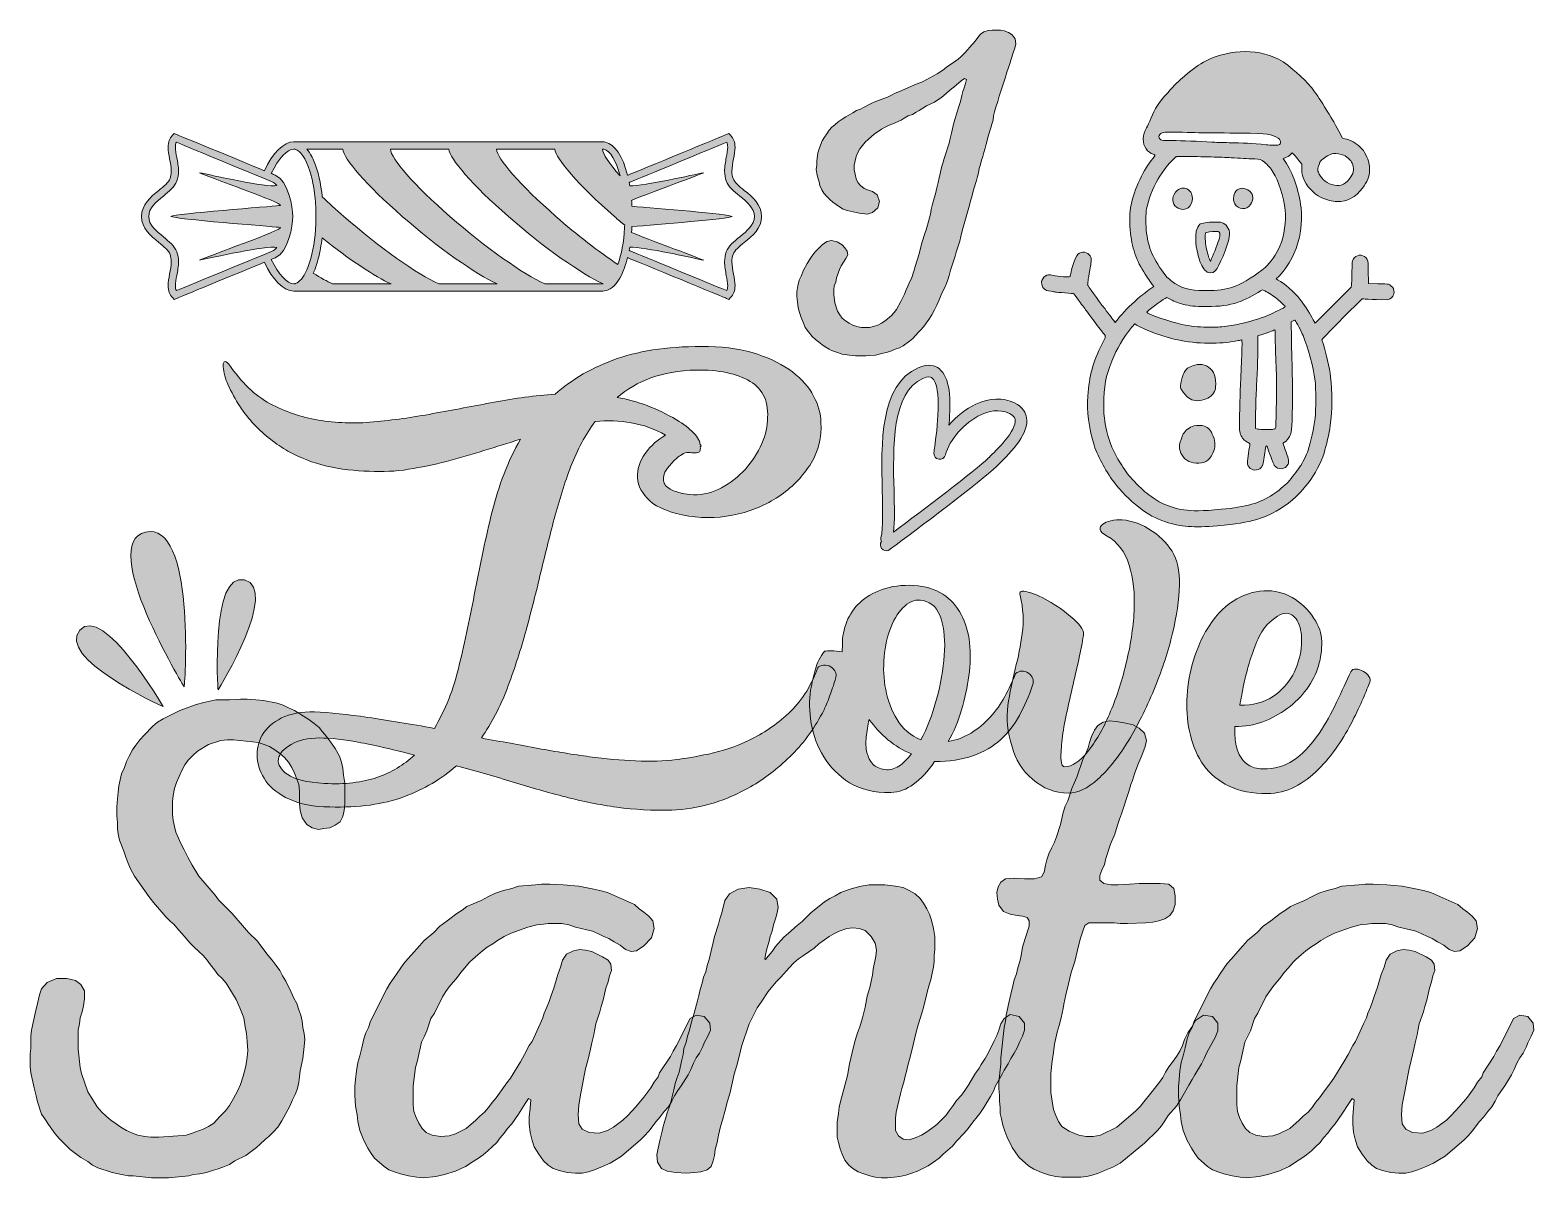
# Model space of a CAD drawing. Header units: inches. Extents: x 0.41 to 5.59, y -4.98 to -1.02.
import ezdxf

# ---------------------------------------------------------------- set-up
doc = ezdxf.new("R2010")
doc.units = ezdxf.units.IN
doc.header["$MEASUREMENT"] = 0
doc.layers.add('Layer 1', color=7, linetype='Continuous')

# ---------------------------------------------------------------- blocks, each defined once
blk = doc.blocks.new('block 3')
at = {"layer": 'Layer 1', "true_color": 0xd32227}
h = blk.add_hatch(color=242, dxfattribs=at)
h.dxf.hatch_style = 2
h.paths.add_polyline_path([(1.1517, -4.4555), (1.147, -4.4251), (1.133, -4.3901), (1.1214, -4.3621), (1.0863, -4.306), (1.0723, -4.2897), (1.0583, -4.2756), (1.0466, -4.2593), (1.0326, -4.243), (1.0209, -4.2266), (1.0069, -4.2103), (0.9929, -4.1962), (0.9766, -4.1822), (0.9626, -4.1682), (0.9345, -4.1355), (0.9229, -4.1215), (0.9065, -4.1028), (0.8948, -4.0935), (0.8785, -4.0771), (0.8365, -4.0281), (0.8201, -4.0071), (0.7711, -3.937), (0.7571, -3.9114), (0.7477, -3.8903), (0.7407, -3.8716), (0.7337, -3.8506), (0.7197, -3.8133), (0.715, -3.7923), (0.7127, -3.7736), (0.7127, -3.7525), (0.7103, -3.7292), (0.7103, -3.6988), (0.7127, -3.6708), (0.715, -3.6475), (0.7174, -3.6264), (0.7267, -3.5844), (0.736, -3.5634), (0.743, -3.5424), (0.7524, -3.5237), (0.7641, -3.5027), (0.7757, -3.4863), (0.7897, -3.4677), (0.8038, -3.4513), (0.8341, -3.4209), (0.8505, -3.4069), (0.8692, -3.3953), (0.9065, -3.3766), (0.9275, -3.3672), (0.9836, -3.3462), (1.0093, -3.3392), (1.0513, -3.3299), (1.098, -3.3299), (1.1354, -3.3275), (1.1587, -3.3275), (1.1891, -3.3299), (1.2148, -3.3322), (1.2615, -3.3415), (1.2825, -3.3486), (1.3012, -3.3579), (1.3222, -3.3672), (1.3712, -3.3976), (1.3899, -3.4116), (1.4063, -3.4256), (1.4179, -3.4396), (1.4319, -3.456), (1.446, -3.4746), (1.4623, -3.498), (1.4763, -3.5237), (1.4833, -3.5447), (1.488, -3.5657), (1.4903, -3.5891), (1.495, -3.6171), (1.495, -3.6895), (1.4927, -3.7105), (1.488, -3.7315), (1.4787, -3.7502), (1.4623, -3.7619), (1.4436, -3.7712), (1.4226, -3.7736), (1.4039, -3.7759), (1.3829, -3.7712), (1.3642, -3.7596), (1.3479, -3.7362), (1.3409, -3.7105), (1.3385, -3.6872), (1.3385, -3.6428), (1.3362, -3.6218), (1.3292, -3.6031), (1.3222, -3.5821), (1.3128, -3.5634), (1.3012, -3.5447), (1.2872, -3.5284), (1.2708, -3.5144), (1.2545, -3.5027), (1.2358, -3.491), (1.2171, -3.484), (1.1961, -3.477), (1.1774, -3.4746), (1.112, -3.4677), (1.091, -3.4677), (1.0676, -3.47), (1.0256, -3.484), (0.9882, -3.5073), (0.9719, -3.5214), (0.9556, -3.5377), (0.9439, -3.5541), (0.9322, -3.5751), (0.9252, -3.5937), (0.9159, -3.6148), (0.9088, -3.6358), (0.9042, -3.6591), (0.9018, -3.6801), (0.9018, -3.7245), (0.9042, -3.7455), (0.9088, -3.7666), (0.9135, -3.7852), (0.9229, -3.8063), (0.9299, -3.8249), (0.9415, -3.846), (0.9556, -3.874), (0.9696, -3.8997), (0.9929, -3.937), (1.049, -4.0024), (1.0606, -4.0188), (1.1073, -4.0655), (1.1634, -4.1309), (1.1938, -4.1612), (1.2054, -4.1776), (1.2311, -4.2103), (1.2451, -4.2266), (1.2591, -4.2453), (1.2708, -4.2616), (1.2802, -4.2803), (1.2918, -4.299), (1.3105, -4.3364), (1.3199, -4.3574), (1.3292, -4.3761), (1.3362, -4.3971), (1.3432, -4.4158), (1.3479, -4.4368), (1.3502, -4.4578), (1.3549, -4.4788), (1.3572, -4.4998), (1.3549, -4.5232), (1.3502, -4.5652), (1.3409, -4.6073), (1.3385, -4.6283), (1.3362, -4.647), (1.3315, -4.668), (1.3245, -4.689), (1.3152, -4.7077), (1.3058, -4.7287), (1.2778, -4.7801), (1.2638, -4.8011), (1.2498, -4.8174), (1.2334, -4.8338), (1.2218, -4.8431), (1.2031, -4.8595), (1.1914, -4.8711), (1.154, -4.8992), (1.1167, -4.9178), (1.098, -4.9295), (1.0747, -4.9389), (1.056, -4.9459), (1.0396, -4.9505), (1.0186, -4.9576), (0.9953, -4.9622), (0.9742, -4.9645), (0.9579, -4.9692), (0.8878, -4.9762), (0.8294, -4.9762), (0.7664, -4.9692), (0.75, -4.9692), (0.7267, -4.9645), (0.694, -4.9576), (0.645, -4.9412), (0.6263, -4.9319), (0.6099, -4.9202), (0.5866, -4.9062), (0.5492, -4.8781), (0.5118, -4.8408), (0.4978, -4.8244), (0.4745, -4.7917), (0.4628, -4.7731), (0.4511, -4.7567), (0.4371, -4.7147), (0.4325, -4.6937), (0.4254, -4.6656), (0.4184, -4.6353), (0.4138, -4.6143), (0.4114, -4.5932), (0.4114, -4.5489), (0.4138, -4.5302), (0.4138, -4.4882), (0.4161, -4.4671), (0.4301, -4.4041), (0.4371, -4.3761), (0.4441, -4.3457), (0.4511, -4.3247), (0.4698, -4.3037), (0.5025, -4.2897), (0.5375, -4.2897), (0.5679, -4.2967), (0.5866, -4.3107), (0.5983, -4.3317), (0.5983, -4.3597), (0.5959, -4.3831), (0.5913, -4.4041), (0.5842, -4.4251), (0.5819, -4.4461), (0.5772, -4.4671), (0.5772, -4.5325), (0.5842, -4.5956), (0.5889, -4.6166), (0.6099, -4.6796), (0.6216, -4.6983), (0.6356, -4.7194), (0.6426, -4.731), (0.659, -4.7497), (0.673, -4.7637), (0.6893, -4.7777), (0.708, -4.7894), (0.7244, -4.8011), (0.743, -4.8128), (0.7641, -4.8221), (0.7827, -4.8291), (0.8061, -4.8338), (0.8271, -4.8361), (0.8551, -4.8361), (0.9205, -4.8314), (0.9485, -4.8291), (0.9696, -4.8221), (1.0069, -4.8081), (1.0256, -4.7987), (1.0443, -4.7871), (1.063, -4.7661), (1.084, -4.745), (1.098, -4.7263), (1.112, -4.703), (1.126, -4.6773), (1.1354, -4.654), (1.1447, -4.6259), (1.154, -4.5909), (1.1587, -4.5606), (1.1611, -4.5372), (1.1587, -4.5068), (1.1564, -4.4788)])
h = blk.add_hatch(color=242, dxfattribs=at)
h.dxf.hatch_style = 2
h.paths.add_polyline_path([(4.5004, -4.4438), (4.5004, -4.4695), (4.491, -4.4928), (4.463, -4.5442), (4.4537, -4.5652), (4.4443, -4.5839), (4.421, -4.6213), (4.4116, -4.6376), (4.4, -4.6563), (4.3813, -4.6913), (4.3719, -4.7077), (4.3579, -4.7287), (4.3299, -4.7614), (4.3182, -4.7801), (4.3065, -4.7964), (4.2925, -4.8128), (4.2482, -4.8571), (4.2155, -4.8828), (4.1828, -4.9108), (4.1641, -4.9249), (4.1384, -4.9389), (4.1104, -4.9505), (4.0894, -4.9599), (4.0683, -4.9669), (4.0497, -4.9716), (4.0286, -4.9739), (3.9633, -4.9739), (3.9422, -4.9716), (3.9212, -4.9669), (3.8932, -4.9576), (3.8675, -4.9459), (3.8488, -4.9342), (3.8161, -4.9062), (3.8045, -4.8898), (3.7928, -4.8711), (3.7741, -4.8338), (3.7671, -4.8151), (3.7601, -4.7941), (3.7554, -4.7731), (3.7507, -4.7544), (3.7507, -4.7334), (3.7484, -4.7123), (3.7484, -4.6913), (3.7461, -4.668), (3.7461, -4.647), (3.7531, -4.5839), (3.7531, -4.5629), (3.7648, -4.4578), (3.7694, -4.4368), (3.7718, -4.4158), (3.7811, -4.3737), (3.7881, -4.3434), (3.7951, -4.3153), (3.7998, -4.2943), (3.8068, -4.2733), (3.8115, -4.2523), (3.8185, -4.2313), (3.8231, -4.2103), (3.8278, -4.1822), (3.8372, -4.1519), (3.8512, -4.1098), (3.8512, -4.0912), (3.8442, -4.0795), (3.8278, -4.0748), (3.8091, -4.0725), (3.7858, -4.0678), (3.7624, -4.0585), (3.7461, -4.0374), (3.7414, -4.0164), (3.7391, -3.9931), (3.7437, -3.9744), (3.7531, -3.958), (3.7694, -3.9464), (3.7998, -3.944), (3.8348, -3.9464), (3.8698, -3.9464), (3.8932, -3.9394), (3.9025, -3.923), (3.9072, -3.8997), (3.9119, -3.881), (3.9189, -3.86), (3.9282, -3.8413), (3.9376, -3.8203), (3.9446, -3.8016), (3.9586, -3.7596), (3.9679, -3.7175), (3.9749, -3.6965), (3.9843, -3.6778), (3.9983, -3.6358), (4.0053, -3.6171), (4.0146, -3.5961), (4.0216, -3.5751), (4.0286, -3.5564), (4.0357, -3.5354), (4.045, -3.5167), (4.0543, -3.4957), (4.059, -3.477), (4.066, -3.456), (4.0754, -3.435), (4.087, -3.4186), (4.1057, -3.4069), (4.1267, -3.4023), (4.1501, -3.4046), (4.1781, -3.4093), (4.2085, -3.4163), (4.2295, -3.4279), (4.2482, -3.4443), (4.2552, -3.47), (4.2505, -3.491), (4.2388, -3.5214), (4.2248, -3.5541), (4.2131, -3.5844), (4.2061, -3.6078), (4.2014, -3.6218), (4.1945, -3.6451), (4.1688, -3.7222), (4.1618, -3.7409), (4.1548, -3.7619), (4.1454, -3.7923), (4.1314, -3.8273), (4.115, -3.8763), (4.1104, -3.8973), (4.101, -3.916), (4.094, -3.9347), (4.094, -3.951), (4.108, -3.9627), (4.1337, -3.9674), (4.1571, -3.9674), (4.1968, -3.9651), (4.2295, -3.9627), (4.3019, -3.9627), (4.3322, -3.9651), (4.3486, -3.9791), (4.3532, -4.0048), (4.3532, -4.0351), (4.3462, -4.0561), (4.3346, -4.0725), (4.3182, -4.0842), (4.2972, -4.0912), (4.2762, -4.0958), (4.2528, -4.0982), (4.1898, -4.1005), (4.1641, -4.1005), (4.1431, -4.0982), (4.0567, -4.0982), (4.0427, -4.1075), (4.0357, -4.1262), (4.0263, -4.1542), (4.017, -4.1916), (4.0076, -4.2313), (3.9959, -4.2686), (3.9866, -4.3083), (3.9773, -4.3457), (3.9703, -4.3784), (3.9679, -4.3924), (3.9609, -4.4251), (3.9539, -4.4508), (3.9469, -4.4741), (3.9376, -4.5162), (3.9352, -4.5442), (3.9306, -4.5746), (3.9259, -4.6166), (3.9259, -4.682), (3.9306, -4.7123), (3.9352, -4.7404), (3.9422, -4.7614), (3.9516, -4.7824), (3.9633, -4.7987), (3.9889, -4.8151), (4.0216, -4.8291), (4.0473, -4.8338), (4.0707, -4.8338), (4.0964, -4.8291), (4.1524, -4.8011), (4.2178, -4.745), (4.2341, -4.7287), (4.2458, -4.7147), (4.2692, -4.6843), (4.2995, -4.647), (4.3112, -4.6306), (4.3205, -4.6119), (4.3322, -4.5932), (4.3462, -4.5746), (4.3579, -4.5582), (4.3696, -4.5395), (4.3789, -4.5208), (4.3859, -4.4998), (4.3976, -4.4765), (4.4093, -4.4578), (4.4233, -4.4344), (4.4513, -4.4158), (4.4817, -4.4204)])
h = blk.add_hatch(color=242, dxfattribs=at)
h.dxf.hatch_style = 2
h.paths.add_polyline_path([(2.7326, -4.5115), (2.728, -4.5232), (2.7163, -4.5465), (2.7046, -4.5629), (2.6953, -4.5816), (2.6859, -4.6026), (2.6766, -4.6213), (2.6532, -4.6586), (2.6416, -4.675), (2.6299, -4.6937), (2.6206, -4.7123), (2.6089, -4.731), (2.5949, -4.7474), (2.5808, -4.7661), (2.5668, -4.7824), (2.5412, -4.8151), (2.5271, -4.8314), (2.5131, -4.8454), (2.4477, -4.9015), (2.4291, -4.9132), (2.408, -4.9249), (2.3824, -4.9365), (2.3543, -4.9482), (2.3333, -4.9552), (2.3123, -4.9599), (2.2889, -4.9599), (2.2609, -4.9576), (2.2329, -4.9505), (2.2119, -4.9435), (2.1955, -4.9319), (2.1792, -4.9178), (2.1628, -4.8945), (2.1465, -4.8688), (2.1395, -4.8478), (2.1325, -4.8198), (2.1301, -4.7894), (2.1301, -4.7661), (2.1325, -4.7357), (2.1348, -4.7077), (2.1278, -4.703), (2.1161, -4.7194), (2.0928, -4.7567), (2.0694, -4.7894), (2.0554, -4.8058), (2.0437, -4.8221), (2.0297, -4.8385), (2.0181, -4.8548), (2.0017, -4.8688), (1.9877, -4.8828), (1.9713, -4.8968), (1.955, -4.9085), (1.9363, -4.9202), (1.9106, -4.9365), (1.8756, -4.9529), (1.8382, -4.9645), (1.8079, -4.9716), (1.7658, -4.9762), (1.7425, -4.9739), (1.7145, -4.9692), (1.6864, -4.9622), (1.6654, -4.9552), (1.6467, -4.9482), (1.6304, -4.9365), (1.5977, -4.9085), (1.586, -4.8922), (1.5744, -4.8735), (1.5603, -4.8478), (1.5463, -4.8128), (1.5393, -4.7824), (1.537, -4.759), (1.5323, -4.7287), (1.53, -4.6913), (1.53, -4.661), (1.5323, -4.6376), (1.5347, -4.6073), (1.5393, -4.5792), (1.5463, -4.5559), (1.5533, -4.5279), (1.5603, -4.4975), (1.5673, -4.4765), (1.5767, -4.4578), (1.5837, -4.4368), (1.6397, -4.3247), (1.6514, -4.306), (1.6631, -4.2897), (1.6748, -4.271), (1.6981, -4.2383), (1.7121, -4.2219), (1.7425, -4.1869), (1.7518, -4.1776), (1.7682, -4.1589), (1.8009, -4.1309), (1.8219, -4.1098), (1.8476, -4.0912), (1.8803, -4.0655), (1.899, -4.0538), (1.9153, -4.0421), (1.9363, -4.0328), (1.9643, -4.0211), (1.99, -4.0071), (2.0134, -3.9954), (2.0414, -3.9861), (2.0694, -3.9791), (2.0928, -3.9721), (2.1512, -3.9674), (2.1722, -3.9651), (2.2002, -3.9651), (2.2469, -3.9674), (2.3006, -3.9721), (2.352, -3.9814), (2.373, -3.9861), (2.3987, -3.9931), (2.4921, -4.0351), (2.5085, -4.0491), (2.5248, -4.0608), (2.5412, -4.0748), (2.5552, -4.0912), (2.5598, -4.1169), (2.5505, -4.1495), (2.5248, -4.1776), (2.4991, -4.1939), (2.4804, -4.1962), (2.4617, -4.1892), (2.4431, -4.1752), (2.4221, -4.1636), (2.4034, -4.1519), (2.387, -4.1449), (2.3683, -4.1355), (2.3473, -4.1262), (2.3286, -4.1215), (2.2889, -4.1122), (2.2656, -4.1052), (2.2422, -4.1005), (2.1955, -4.1005), (2.1792, -4.1028), (2.1558, -4.1052), (2.1255, -4.1122), (2.0671, -4.1332), (2.0437, -4.1449), (2.0204, -4.1589), (2.004, -4.1706), (1.9854, -4.1822), (1.969, -4.1939), (1.9527, -4.2079), (1.934, -4.2243), (1.9246, -4.2336), (1.9083, -4.2523), (1.8943, -4.2686), (1.8826, -4.285), (1.8546, -4.3177), (1.8429, -4.334), (1.8312, -4.3527), (1.8032, -4.4088), (1.7915, -4.4274), (1.7775, -4.4695), (1.7682, -4.4905), (1.7588, -4.5092), (1.7448, -4.5722), (1.7378, -4.5956), (1.7308, -4.6586), (1.7308, -4.724), (1.7331, -4.7474), (1.7402, -4.7684), (1.7495, -4.7871), (1.7612, -4.8058), (1.7752, -4.8198), (1.7962, -4.8291), (1.8242, -4.8338), (1.8546, -4.8314), (1.8756, -4.8244), (1.913, -4.8058), (1.9457, -4.7777), (1.9597, -4.7637), (1.976, -4.7497), (1.99, -4.7334), (2.0017, -4.717), (2.0157, -4.7007), (2.0274, -4.6843), (2.0531, -4.6493), (2.0648, -4.633), (2.0998, -4.5769), (2.1138, -4.5512), (2.1301, -4.5208), (2.1395, -4.5068), (2.1675, -4.4461), (2.1768, -4.4251), (2.1815, -4.4088), (2.1909, -4.3877), (2.1979, -4.3691), (2.2049, -4.348), (2.2142, -4.3224), (2.2282, -4.2756), (2.2376, -4.25), (2.2446, -4.2266), (2.2586, -4.2056), (2.2819, -4.1939), (2.303, -4.1892), (2.324, -4.1916), (2.345, -4.1962), (2.3824, -4.2149), (2.401, -4.2266), (2.4104, -4.2406), (2.4127, -4.2616), (2.4057, -4.2803), (2.401, -4.3013), (2.394, -4.3224), (2.3847, -4.3644), (2.3777, -4.3854), (2.373, -4.4041), (2.359, -4.4461), (2.3543, -4.4695), (2.352, -4.4835), (2.345, -4.5115), (2.3403, -4.5325), (2.331, -4.5722), (2.324, -4.6003), (2.3193, -4.6236), (2.3146, -4.6493), (2.3076, -4.6843), (2.3006, -4.724), (2.2983, -4.759), (2.3006, -4.7894), (2.3123, -4.8081), (2.3356, -4.8198), (2.3707, -4.8221), (2.3987, -4.8128), (2.4197, -4.8011), (2.4524, -4.7777), (2.4688, -4.7614), (2.4968, -4.731), (2.5248, -4.6983), (2.5482, -4.6656), (2.5598, -4.647), (2.5738, -4.6283), (2.5785, -4.6143), (2.6159, -4.5582), (2.6252, -4.5395), (2.6369, -4.5208), (2.6836, -4.4274), (2.7046, -4.4158), (2.7326, -4.4204), (2.7513, -4.4438), (2.7537, -4.4671), (2.7443, -4.4882)])
h = blk.add_hatch(color=242, dxfattribs=at)
h.dxf.hatch_style = 2
h.paths.add_polyline_path([(3.1973, -4.1262), (3.1786, -4.1355), (3.1623, -4.1449), (3.146, -4.1565), (3.1273, -4.1706), (3.1109, -4.1846), (3.0736, -4.2103), (3.0572, -4.2219), (3.0409, -4.236), (3.0245, -4.2523), (2.9965, -4.285), (2.9801, -4.3013), (2.9521, -4.334), (2.9288, -4.3714), (2.9148, -4.3901), (2.8867, -4.4461), (2.8611, -4.5232), (2.854, -4.5535), (2.8447, -4.5886), (2.8354, -4.6189), (2.8214, -4.682), (2.812, -4.7123), (2.8027, -4.7474), (2.7957, -4.7777), (2.7887, -4.7987), (2.7817, -4.8291), (2.777, -4.8548), (2.77, -4.8781), (2.7676, -4.8992), (2.763, -4.9178), (2.756, -4.9365), (2.742, -4.9482), (2.7209, -4.9552), (2.6999, -4.9576), (2.6696, -4.9599), (2.6345, -4.9576), (2.6042, -4.9529), (2.5855, -4.9435), (2.5715, -4.9225), (2.5691, -4.8968), (2.5738, -4.8735), (2.5808, -4.8431), (2.5878, -4.8151), (2.5925, -4.7941), (2.5995, -4.7731), (2.6042, -4.752), (2.6112, -4.7334), (2.6182, -4.7123), (2.6229, -4.6913), (2.6275, -4.6726), (2.6322, -4.6516), (2.6392, -4.6306), (2.6462, -4.6119), (2.6555, -4.5699), (2.6602, -4.5512), (2.6626, -4.5302), (2.6696, -4.5092), (2.6742, -4.4882), (2.6812, -4.4671), (2.6882, -4.4391), (2.6976, -4.4088), (2.7093, -4.3667), (2.7139, -4.348), (2.7186, -4.327), (2.7256, -4.306), (2.7303, -4.285), (2.7373, -4.2663), (2.742, -4.2453), (2.749, -4.2243), (2.756, -4.1939), (2.763, -4.1659), (2.7676, -4.1449), (2.7817, -4.1028), (2.7863, -4.0842), (2.7933, -4.0631), (2.8027, -4.0211), (2.819, -3.9978), (2.8494, -3.9814), (2.8867, -3.9767), (2.9241, -3.9814), (2.9591, -3.9931), (2.9825, -4.0164), (2.9872, -4.0445), (2.9825, -4.0678), (2.9778, -4.0842), (2.9708, -4.1052), (2.9661, -4.1262), (2.9591, -4.1449), (2.9545, -4.1659), (2.9475, -4.1869), (2.9428, -4.2079), (2.9405, -4.2219), (2.9428, -4.2243), (2.9521, -4.2126), (2.9661, -4.1962), (2.9778, -4.1799), (3.0058, -4.1472), (3.0222, -4.1332), (3.0525, -4.1075), (3.0689, -4.0935), (3.0992, -4.0631), (3.146, -4.0258), (3.1646, -4.0141), (3.1833, -4.0048), (3.202, -3.9931), (3.2207, -3.9861), (3.2417, -3.9791), (3.2721, -3.9721), (3.3001, -3.9674), (3.3538, -3.9674), (3.3912, -3.9721), (3.4169, -3.9767), (3.4379, -3.9861), (3.4589, -3.9978), (3.4752, -4.0141), (3.4869, -4.0304), (3.4986, -4.0491), (3.5079, -4.0678), (3.5149, -4.0888), (3.5219, -4.1169), (3.5266, -4.1449), (3.5266, -4.1892), (3.5243, -4.2103), (3.5243, -4.2313), (3.5219, -4.25), (3.5173, -4.271), (3.5126, -4.2943), (3.5079, -4.3083), (3.5009, -4.3317), (3.4939, -4.3621), (3.4846, -4.3971), (3.4752, -4.4274), (3.4682, -4.4485), (3.4612, -4.4788), (3.4519, -4.5185), (3.4425, -4.5559), (3.4332, -4.5886), (3.4285, -4.6096), (3.4239, -4.6259), (3.4192, -4.647), (3.4122, -4.668), (3.4075, -4.6867), (3.3935, -4.7497), (3.3912, -4.7707), (3.3912, -4.8128), (3.4005, -4.8314), (3.4169, -4.8431), (3.4379, -4.8454), (3.4589, -4.8385), (3.4799, -4.8291), (3.4986, -4.8174), (3.5149, -4.8058), (3.5336, -4.7917), (3.564, -4.7614), (3.5756, -4.745), (3.5897, -4.7263), (3.6013, -4.71), (3.6177, -4.6913), (3.6294, -4.675), (3.6434, -4.654), (3.6644, -4.6189), (3.6784, -4.5979), (3.6854, -4.5862), (3.6994, -4.5652), (3.7111, -4.5442), (3.7298, -4.5068), (3.7391, -4.4858), (3.7461, -4.4671), (3.7531, -4.4461), (3.7648, -4.4274), (3.7858, -4.4134), (3.8162, -4.4204), (3.8349, -4.4438), (3.8349, -4.4671), (3.8279, -4.4882), (3.8185, -4.5068), (3.8092, -4.5279), (3.7998, -4.5465), (3.7881, -4.5652), (3.7788, -4.5839), (3.7648, -4.6049), (3.7578, -4.6189), (3.7344, -4.661), (3.7298, -4.675), (3.7181, -4.696), (3.6947, -4.7334), (3.6807, -4.7544), (3.6714, -4.7661), (3.6574, -4.7847), (3.641, -4.8058), (3.627, -4.8221), (3.6013, -4.8501), (3.5873, -4.8665), (3.5546, -4.8945), (3.5406, -4.9085), (3.5219, -4.9225), (3.5033, -4.9342), (3.4659, -4.9529), (3.4472, -4.9599), (3.4262, -4.9669), (3.4052, -4.9716), (3.3865, -4.9739), (3.3631, -4.9762), (3.3421, -4.9762), (3.3211, -4.9739), (3.3024, -4.9692), (3.2814, -4.9622), (3.2627, -4.9552), (3.244, -4.9435), (3.23, -4.9319), (3.216, -4.9155), (3.2067, -4.8945), (3.1997, -4.8758), (3.195, -4.8548), (3.1903, -4.8361), (3.1903, -4.7847), (3.195, -4.7544), (3.1973, -4.731), (3.2043, -4.7007), (3.2254, -4.6236), (3.2324, -4.5839), (3.2417, -4.5442), (3.251, -4.5068), (3.2604, -4.4765), (3.2674, -4.4555), (3.2767, -4.4251), (3.2861, -4.3877), (3.2931, -4.3504), (3.3024, -4.32), (3.3118, -4.278), (3.3141, -4.257), (3.3234, -4.2126), (3.3258, -4.1916), (3.3211, -4.1682), (3.3071, -4.1449), (3.2861, -4.1239), (3.2651, -4.1169), (3.244, -4.1145), (3.223, -4.1169)])
h = blk.add_hatch(color=242, dxfattribs=at)
h.dxf.hatch_style = 2
h.paths.add_polyline_path([(5.5675, -4.5115), (5.5629, -4.5232), (5.5512, -4.5465), (5.5395, -4.5629), (5.5302, -4.5816), (5.5208, -4.6026), (5.5115, -4.6213), (5.4881, -4.6586), (5.4765, -4.675), (5.4648, -4.6937), (5.4554, -4.7123), (5.4438, -4.731), (5.4298, -4.7474), (5.4157, -4.7661), (5.4017, -4.7824), (5.3761, -4.8151), (5.362, -4.8314), (5.348, -4.8454), (5.2826, -4.9015), (5.264, -4.9132), (5.2429, -4.9249), (5.2173, -4.9365), (5.1892, -4.9482), (5.1682, -4.9552), (5.1472, -4.9599), (5.1238, -4.9599), (5.0958, -4.9576), (5.0678, -4.9505), (5.0468, -4.9435), (5.0304, -4.9319), (5.0141, -4.9178), (4.9977, -4.8945), (4.9814, -4.8688), (4.9744, -4.8478), (4.9674, -4.8198), (4.9651, -4.7894), (4.9651, -4.7661), (4.9674, -4.7357), (4.9697, -4.7077), (4.9627, -4.703), (4.951, -4.7194), (4.9277, -4.7567), (4.9043, -4.7894), (4.8903, -4.8058), (4.8786, -4.8221), (4.8646, -4.8385), (4.8529, -4.8548), (4.8366, -4.8688), (4.8226, -4.8828), (4.8062, -4.8968), (4.7899, -4.9085), (4.7712, -4.9202), (4.7455, -4.9365), (4.7105, -4.9529), (4.6731, -4.9645), (4.6428, -4.9716), (4.6007, -4.9762), (4.5774, -4.9739), (4.5494, -4.9692), (4.5213, -4.9622), (4.5003, -4.9552), (4.4816, -4.9482), (4.4653, -4.9365), (4.4326, -4.9085), (4.4209, -4.8922), (4.4092, -4.8735), (4.3952, -4.8478), (4.3812, -4.8128), (4.3742, -4.7824), (4.3719, -4.759), (4.3672, -4.7287), (4.3649, -4.6913), (4.3649, -4.661), (4.3672, -4.6376), (4.3696, -4.6073), (4.3742, -4.5792), (4.3812, -4.5559), (4.3882, -4.5279), (4.3952, -4.4975), (4.4022, -4.4765), (4.4116, -4.4578), (4.4186, -4.4368), (4.4746, -4.3247), (4.4863, -4.306), (4.498, -4.2897), (4.5097, -4.271), (4.533, -4.2383), (4.547, -4.2219), (4.5774, -4.1869), (4.5867, -4.1776), (4.6031, -4.1589), (4.6358, -4.1309), (4.6568, -4.1098), (4.6825, -4.0912), (4.7152, -4.0655), (4.7338, -4.0538), (4.7502, -4.0421), (4.7712, -4.0328), (4.7992, -4.0211), (4.8249, -4.0071), (4.8483, -3.9954), (4.8763, -3.9861), (4.9043, -3.9791), (4.9277, -3.9721), (4.9861, -3.9674), (5.0071, -3.9651), (5.0351, -3.9651), (5.0818, -3.9674), (5.1355, -3.9721), (5.1869, -3.9814), (5.2079, -3.9861), (5.2336, -3.9931), (5.327, -4.0351), (5.3434, -4.0491), (5.3597, -4.0608), (5.3761, -4.0748), (5.3901, -4.0912), (5.3947, -4.1169), (5.3854, -4.1495), (5.3597, -4.1776), (5.334, -4.1939), (5.3153, -4.1962), (5.2966, -4.1892), (5.278, -4.1752), (5.257, -4.1636), (5.2383, -4.1519), (5.2219, -4.1449), (5.2032, -4.1355), (5.1822, -4.1262), (5.1635, -4.1215), (5.1238, -4.1122), (5.1005, -4.1052), (5.0771, -4.1005), (5.0304, -4.1005), (5.0141, -4.1028), (4.9907, -4.1052), (4.9604, -4.1122), (4.902, -4.1332), (4.8786, -4.1449), (4.8553, -4.1589), (4.8389, -4.1706), (4.8203, -4.1822), (4.8039, -4.1939), (4.7876, -4.2079), (4.7689, -4.2243), (4.7595, -4.2336), (4.7432, -4.2523), (4.7292, -4.2686), (4.7175, -4.285), (4.6895, -4.3177), (4.6778, -4.334), (4.6661, -4.3527), (4.6381, -4.4088), (4.6264, -4.4274), (4.6124, -4.4695), (4.6031, -4.4905), (4.5937, -4.5092), (4.5797, -4.5722), (4.5727, -4.5956), (4.5657, -4.6586), (4.5657, -4.724), (4.5681, -4.7474), (4.5751, -4.7684), (4.5844, -4.7871), (4.5961, -4.8058), (4.6101, -4.8198), (4.6311, -4.8291), (4.6591, -4.8338), (4.6895, -4.8314), (4.7105, -4.8244), (4.7479, -4.8058), (4.7806, -4.7777), (4.7946, -4.7637), (4.8109, -4.7497), (4.8249, -4.7334), (4.8366, -4.717), (4.8506, -4.7007), (4.8623, -4.6843), (4.888, -4.6493), (4.8997, -4.633), (4.9347, -4.5769), (4.9487, -4.5512), (4.9651, -4.5208), (4.9744, -4.5068), (5.0024, -4.4461), (5.0117, -4.4251), (5.0164, -4.4088), (5.0258, -4.3877), (5.0328, -4.3691), (5.0398, -4.348), (5.0491, -4.3224), (5.0631, -4.2756), (5.0725, -4.25), (5.0795, -4.2266), (5.0935, -4.2056), (5.1168, -4.1939), (5.1379, -4.1892), (5.1589, -4.1916), (5.1799, -4.1962), (5.2173, -4.2149), (5.2359, -4.2266), (5.2453, -4.2406), (5.2476, -4.2616), (5.2406, -4.2803), (5.2359, -4.3013), (5.2289, -4.3224), (5.2196, -4.3644), (5.2126, -4.3854), (5.2079, -4.4041), (5.1939, -4.4461), (5.1892, -4.4695), (5.1869, -4.4835), (5.1799, -4.5115), (5.1752, -4.5325), (5.1659, -4.5722), (5.1589, -4.6003), (5.1542, -4.6236), (5.1495, -4.6493), (5.1425, -4.6843), (5.1355, -4.724), (5.1332, -4.759), (5.1355, -4.7894), (5.1472, -4.8081), (5.1706, -4.8198), (5.2056, -4.8221), (5.2336, -4.8128), (5.2546, -4.8011), (5.2873, -4.7777), (5.3037, -4.7614), (5.3317, -4.731), (5.3597, -4.6983), (5.3831, -4.6656), (5.3947, -4.647), (5.4087, -4.6283), (5.4134, -4.6143), (5.4508, -4.5582), (5.4601, -4.5395), (5.4718, -4.5208), (5.5185, -4.4274), (5.5395, -4.4158), (5.5675, -4.4204), (5.5862, -4.4438), (5.5886, -4.4671), (5.5792, -4.4882)])
at = {"layer": 'Layer 1', "lineweight": 0}
for points in [[(1.1517, -4.4555), (1.147, -4.4251), (1.133, -4.3901), (1.1214, -4.3621), (1.0863, -4.306), (1.0723, -4.2897), (1.0583, -4.2756), (1.0466, -4.2593), (1.0326, -4.243), (1.0209, -4.2266), (1.0069, -4.2103), (0.9929, -4.1962), (0.9766, -4.1822), (0.9626, -4.1682), (0.9345, -4.1355), (0.9229, -4.1215), (0.9065, -4.1028), (0.8948, -4.0935), (0.8785, -4.0771), (0.8365, -4.0281), (0.8201, -4.0071), (0.7711, -3.937), (0.7571, -3.9114), (0.7477, -3.8903), (0.7407, -3.8716), (0.7337, -3.8506), (0.7197, -3.8133), (0.715, -3.7923), (0.7127, -3.7736), (0.7127, -3.7525), (0.7103, -3.7292), (0.7103, -3.6988), (0.7127, -3.6708), (0.715, -3.6475), (0.7174, -3.6264), (0.7267, -3.5844), (0.736, -3.5634), (0.743, -3.5424), (0.7524, -3.5237), (0.7641, -3.5027), (0.7757, -3.4863), (0.7897, -3.4677), (0.8038, -3.4513), (0.8341, -3.4209), (0.8505, -3.4069), (0.8692, -3.3953), (0.9065, -3.3766), (0.9275, -3.3672), (0.9836, -3.3462), (1.0093, -3.3392), (1.0513, -3.3299), (1.098, -3.3299), (1.1354, -3.3275), (1.1587, -3.3275), (1.1891, -3.3299), (1.2148, -3.3322), (1.2615, -3.3415), (1.2825, -3.3486), (1.3012, -3.3579), (1.3222, -3.3672), (1.3712, -3.3976), (1.3899, -3.4116), (1.4063, -3.4256), (1.4179, -3.4396), (1.4319, -3.456), (1.446, -3.4746), (1.4623, -3.498), (1.4763, -3.5237), (1.4833, -3.5447), (1.488, -3.5657), (1.4903, -3.5891), (1.495, -3.6171), (1.495, -3.6895), (1.4927, -3.7105), (1.488, -3.7315), (1.4787, -3.7502), (1.4623, -3.7619), (1.4436, -3.7712), (1.4226, -3.7736), (1.4039, -3.7759), (1.3829, -3.7712), (1.3642, -3.7596), (1.3479, -3.7362), (1.3409, -3.7105), (1.3385, -3.6872), (1.3385, -3.6428), (1.3362, -3.6218), (1.3292, -3.6031), (1.3222, -3.5821), (1.3128, -3.5634), (1.3012, -3.5447), (1.2872, -3.5284), (1.2708, -3.5144), (1.2545, -3.5027), (1.2358, -3.491), (1.2171, -3.484), (1.1961, -3.477), (1.1774, -3.4746), (1.112, -3.4677), (1.091, -3.4677), (1.0676, -3.47), (1.0256, -3.484), (0.9882, -3.5073), (0.9719, -3.5214), (0.9556, -3.5377), (0.9439, -3.5541), (0.9322, -3.5751), (0.9252, -3.5937), (0.9159, -3.6148), (0.9088, -3.6358), (0.9042, -3.6591), (0.9018, -3.6801), (0.9018, -3.7245), (0.9042, -3.7455), (0.9088, -3.7666), (0.9135, -3.7852), (0.9229, -3.8063), (0.9299, -3.8249), (0.9415, -3.846), (0.9556, -3.874), (0.9696, -3.8997), (0.9929, -3.937), (1.049, -4.0024), (1.0606, -4.0188), (1.1073, -4.0655), (1.1634, -4.1309), (1.1938, -4.1612), (1.2054, -4.1776), (1.2311, -4.2103), (1.2451, -4.2266), (1.2591, -4.2453), (1.2708, -4.2616), (1.2802, -4.2803), (1.2918, -4.299), (1.3105, -4.3364), (1.3199, -4.3574), (1.3292, -4.3761), (1.3362, -4.3971), (1.3432, -4.4158), (1.3479, -4.4368), (1.3502, -4.4578), (1.3549, -4.4788), (1.3572, -4.4998), (1.3549, -4.5232), (1.3502, -4.5652), (1.3409, -4.6073), (1.3385, -4.6283), (1.3362, -4.647), (1.3315, -4.668), (1.3245, -4.689), (1.3152, -4.7077), (1.3058, -4.7287), (1.2778, -4.7801), (1.2638, -4.8011), (1.2498, -4.8174), (1.2334, -4.8338), (1.2218, -4.8431), (1.2031, -4.8595), (1.1914, -4.8711), (1.154, -4.8992), (1.1167, -4.9178), (1.098, -4.9295), (1.0747, -4.9389), (1.056, -4.9459), (1.0396, -4.9505), (1.0186, -4.9576), (0.9953, -4.9622), (0.9742, -4.9645), (0.9579, -4.9692), (0.8878, -4.9762), (0.8294, -4.9762), (0.7664, -4.9692), (0.75, -4.9692), (0.7267, -4.9645), (0.694, -4.9576), (0.645, -4.9412), (0.6263, -4.9319), (0.6099, -4.9202), (0.5866, -4.9062), (0.5492, -4.8781), (0.5118, -4.8408), (0.4978, -4.8244), (0.4745, -4.7917), (0.4628, -4.7731), (0.4511, -4.7567), (0.4371, -4.7147), (0.4325, -4.6937), (0.4254, -4.6656), (0.4184, -4.6353), (0.4138, -4.6143), (0.4114, -4.5932), (0.4114, -4.5489), (0.4138, -4.5302), (0.4138, -4.4882), (0.4161, -4.4671), (0.4301, -4.4041), (0.4371, -4.3761), (0.4441, -4.3457), (0.4511, -4.3247), (0.4698, -4.3037), (0.5025, -4.2897), (0.5375, -4.2897), (0.5679, -4.2967), (0.5866, -4.3107), (0.5983, -4.3317), (0.5983, -4.3597), (0.5959, -4.3831), (0.5913, -4.4041), (0.5842, -4.4251), (0.5819, -4.4461), (0.5772, -4.4671), (0.5772, -4.5325), (0.5842, -4.5956), (0.5889, -4.6166), (0.6099, -4.6796), (0.6216, -4.6983), (0.6356, -4.7194), (0.6426, -4.731), (0.659, -4.7497), (0.673, -4.7637), (0.6893, -4.7777), (0.708, -4.7894), (0.7244, -4.8011), (0.743, -4.8128), (0.7641, -4.8221), (0.7827, -4.8291), (0.8061, -4.8338), (0.8271, -4.8361), (0.8551, -4.8361), (0.9205, -4.8314), (0.9485, -4.8291), (0.9696, -4.8221), (1.0069, -4.8081), (1.0256, -4.7987), (1.0443, -4.7871), (1.063, -4.7661), (1.084, -4.745), (1.098, -4.7263), (1.112, -4.703), (1.126, -4.6773), (1.1354, -4.654), (1.1447, -4.6259), (1.154, -4.5909), (1.1587, -4.5606), (1.1611, -4.5372), (1.1587, -4.5068), (1.1564, -4.4788), (1.1517, -4.4555)], [(4.5004, -4.4438), (4.5004, -4.4695), (4.491, -4.4928), (4.463, -4.5442), (4.4537, -4.5652), (4.4443, -4.5839), (4.421, -4.6213), (4.4116, -4.6376), (4.4, -4.6563), (4.3813, -4.6913), (4.3719, -4.7077), (4.3579, -4.7287), (4.3299, -4.7614), (4.3182, -4.7801), (4.3065, -4.7964), (4.2925, -4.8128), (4.2482, -4.8571), (4.2155, -4.8828), (4.1828, -4.9108), (4.1641, -4.9249), (4.1384, -4.9389), (4.1104, -4.9505), (4.0894, -4.9599), (4.0683, -4.9669), (4.0497, -4.9716), (4.0286, -4.9739), (3.9633, -4.9739), (3.9422, -4.9716), (3.9212, -4.9669), (3.8932, -4.9576), (3.8675, -4.9459), (3.8488, -4.9342), (3.8161, -4.9062), (3.8045, -4.8898), (3.7928, -4.8711), (3.7741, -4.8338), (3.7671, -4.8151), (3.7601, -4.7941), (3.7554, -4.7731), (3.7507, -4.7544), (3.7507, -4.7334), (3.7484, -4.7123), (3.7484, -4.6913), (3.7461, -4.668), (3.7461, -4.647), (3.7531, -4.5839), (3.7531, -4.5629), (3.7648, -4.4578), (3.7694, -4.4368), (3.7718, -4.4158), (3.7811, -4.3737), (3.7881, -4.3434), (3.7951, -4.3153), (3.7998, -4.2943), (3.8068, -4.2733), (3.8115, -4.2523), (3.8185, -4.2313), (3.8231, -4.2103), (3.8278, -4.1822), (3.8372, -4.1519), (3.8512, -4.1098), (3.8512, -4.0912), (3.8442, -4.0795), (3.8278, -4.0748), (3.8091, -4.0725), (3.7858, -4.0678), (3.7624, -4.0585), (3.7461, -4.0374), (3.7414, -4.0164), (3.7391, -3.9931), (3.7437, -3.9744), (3.7531, -3.958), (3.7694, -3.9464), (3.7998, -3.944), (3.8348, -3.9464), (3.8698, -3.9464), (3.8932, -3.9394), (3.9025, -3.923), (3.9072, -3.8997), (3.9119, -3.881), (3.9189, -3.86), (3.9282, -3.8413), (3.9376, -3.8203), (3.9446, -3.8016), (3.9586, -3.7596), (3.9679, -3.7175), (3.9749, -3.6965), (3.9843, -3.6778), (3.9983, -3.6358), (4.0053, -3.6171), (4.0146, -3.5961), (4.0216, -3.5751), (4.0286, -3.5564), (4.0357, -3.5354), (4.045, -3.5167), (4.0543, -3.4957), (4.059, -3.477), (4.066, -3.456), (4.0754, -3.435), (4.087, -3.4186), (4.1057, -3.4069), (4.1267, -3.4023), (4.1501, -3.4046), (4.1781, -3.4093), (4.2085, -3.4163), (4.2295, -3.4279), (4.2482, -3.4443), (4.2552, -3.47), (4.2505, -3.491), (4.2388, -3.5214), (4.2248, -3.5541), (4.2131, -3.5844), (4.2061, -3.6078), (4.2014, -3.6218), (4.1945, -3.6451), (4.1688, -3.7222), (4.1618, -3.7409), (4.1548, -3.7619), (4.1454, -3.7923), (4.1314, -3.8273), (4.115, -3.8763), (4.1104, -3.8973), (4.101, -3.916), (4.094, -3.9347), (4.094, -3.951), (4.108, -3.9627), (4.1337, -3.9674), (4.1571, -3.9674), (4.1968, -3.9651), (4.2295, -3.9627), (4.3019, -3.9627), (4.3322, -3.9651), (4.3486, -3.9791), (4.3532, -4.0048), (4.3532, -4.0351), (4.3462, -4.0561), (4.3346, -4.0725), (4.3182, -4.0842), (4.2972, -4.0912), (4.2762, -4.0958), (4.2528, -4.0982), (4.1898, -4.1005), (4.1641, -4.1005), (4.1431, -4.0982), (4.0567, -4.0982), (4.0427, -4.1075), (4.0357, -4.1262), (4.0263, -4.1542), (4.017, -4.1916), (4.0076, -4.2313), (3.9959, -4.2686), (3.9866, -4.3083), (3.9773, -4.3457), (3.9703, -4.3784), (3.9679, -4.3924), (3.9609, -4.4251), (3.9539, -4.4508), (3.9469, -4.4741), (3.9376, -4.5162), (3.9352, -4.5442), (3.9306, -4.5746), (3.9259, -4.6166), (3.9259, -4.682), (3.9306, -4.7123), (3.9352, -4.7404), (3.9422, -4.7614), (3.9516, -4.7824), (3.9633, -4.7987), (3.9889, -4.8151), (4.0216, -4.8291), (4.0473, -4.8338), (4.0707, -4.8338), (4.0964, -4.8291), (4.1524, -4.8011), (4.2178, -4.745), (4.2341, -4.7287), (4.2458, -4.7147), (4.2692, -4.6843), (4.2995, -4.647), (4.3112, -4.6306), (4.3205, -4.6119), (4.3322, -4.5932), (4.3462, -4.5746), (4.3579, -4.5582), (4.3696, -4.5395), (4.3789, -4.5208), (4.3859, -4.4998), (4.3976, -4.4765), (4.4093, -4.4578), (4.4233, -4.4344), (4.4513, -4.4158), (4.4817, -4.4204), (4.5004, -4.4438)], [(2.7326, -4.5115), (2.728, -4.5232), (2.7163, -4.5465), (2.7046, -4.5629), (2.6953, -4.5816), (2.6859, -4.6026), (2.6766, -4.6213), (2.6532, -4.6586), (2.6416, -4.675), (2.6299, -4.6937), (2.6206, -4.7123), (2.6089, -4.731), (2.5949, -4.7474), (2.5808, -4.7661), (2.5668, -4.7824), (2.5412, -4.8151), (2.5271, -4.8314), (2.5131, -4.8454), (2.4477, -4.9015), (2.4291, -4.9132), (2.408, -4.9249), (2.3824, -4.9365), (2.3543, -4.9482), (2.3333, -4.9552), (2.3123, -4.9599), (2.2889, -4.9599), (2.2609, -4.9576), (2.2329, -4.9505), (2.2119, -4.9435), (2.1955, -4.9319), (2.1792, -4.9178), (2.1628, -4.8945), (2.1465, -4.8688), (2.1395, -4.8478), (2.1325, -4.8198), (2.1301, -4.7894), (2.1301, -4.7661), (2.1325, -4.7357), (2.1348, -4.7077), (2.1278, -4.703), (2.1161, -4.7194), (2.0928, -4.7567), (2.0694, -4.7894), (2.0554, -4.8058), (2.0437, -4.8221), (2.0297, -4.8385), (2.0181, -4.8548), (2.0017, -4.8688), (1.9877, -4.8828), (1.9713, -4.8968), (1.955, -4.9085), (1.9363, -4.9202), (1.9106, -4.9365), (1.8756, -4.9529), (1.8382, -4.9645), (1.8079, -4.9716), (1.7658, -4.9762), (1.7425, -4.9739), (1.7145, -4.9692), (1.6864, -4.9622), (1.6654, -4.9552), (1.6467, -4.9482), (1.6304, -4.9365), (1.5977, -4.9085), (1.586, -4.8922), (1.5744, -4.8735), (1.5603, -4.8478), (1.5463, -4.8128), (1.5393, -4.7824), (1.537, -4.759), (1.5323, -4.7287), (1.53, -4.6913), (1.53, -4.661), (1.5323, -4.6376), (1.5347, -4.6073), (1.5393, -4.5792), (1.5463, -4.5559), (1.5533, -4.5279), (1.5603, -4.4975), (1.5673, -4.4765), (1.5767, -4.4578), (1.5837, -4.4368), (1.6397, -4.3247), (1.6514, -4.306), (1.6631, -4.2897), (1.6748, -4.271), (1.6981, -4.2383), (1.7121, -4.2219), (1.7425, -4.1869), (1.7518, -4.1776), (1.7682, -4.1589), (1.8009, -4.1309), (1.8219, -4.1098), (1.8476, -4.0912), (1.8803, -4.0655), (1.899, -4.0538), (1.9153, -4.0421), (1.9363, -4.0328), (1.9643, -4.0211), (1.99, -4.0071), (2.0134, -3.9954), (2.0414, -3.9861), (2.0694, -3.9791), (2.0928, -3.9721), (2.1512, -3.9674), (2.1722, -3.9651), (2.2002, -3.9651), (2.2469, -3.9674), (2.3006, -3.9721), (2.352, -3.9814), (2.373, -3.9861), (2.3987, -3.9931), (2.4921, -4.0351), (2.5085, -4.0491), (2.5248, -4.0608), (2.5412, -4.0748), (2.5552, -4.0912), (2.5598, -4.1169), (2.5505, -4.1495), (2.5248, -4.1776), (2.4991, -4.1939), (2.4804, -4.1962), (2.4617, -4.1892), (2.4431, -4.1752), (2.4221, -4.1636), (2.4034, -4.1519), (2.387, -4.1449), (2.3683, -4.1355), (2.3473, -4.1262), (2.3286, -4.1215), (2.2889, -4.1122), (2.2656, -4.1052), (2.2422, -4.1005), (2.1955, -4.1005), (2.1792, -4.1028), (2.1558, -4.1052), (2.1255, -4.1122), (2.0671, -4.1332), (2.0437, -4.1449), (2.0204, -4.1589), (2.004, -4.1706), (1.9854, -4.1822), (1.969, -4.1939), (1.9527, -4.2079), (1.934, -4.2243), (1.9246, -4.2336), (1.9083, -4.2523), (1.8943, -4.2686), (1.8826, -4.285), (1.8546, -4.3177), (1.8429, -4.334), (1.8312, -4.3527), (1.8032, -4.4088), (1.7915, -4.4274), (1.7775, -4.4695), (1.7682, -4.4905), (1.7588, -4.5092), (1.7448, -4.5722), (1.7378, -4.5956), (1.7308, -4.6586), (1.7308, -4.724), (1.7331, -4.7474), (1.7402, -4.7684), (1.7495, -4.7871), (1.7612, -4.8058), (1.7752, -4.8198), (1.7962, -4.8291), (1.8242, -4.8338), (1.8546, -4.8314), (1.8756, -4.8244), (1.913, -4.8058), (1.9457, -4.7777), (1.9597, -4.7637), (1.976, -4.7497), (1.99, -4.7334), (2.0017, -4.717), (2.0157, -4.7007), (2.0274, -4.6843), (2.0531, -4.6493), (2.0648, -4.633), (2.0998, -4.5769), (2.1138, -4.5512), (2.1301, -4.5208), (2.1395, -4.5068), (2.1675, -4.4461), (2.1768, -4.4251), (2.1815, -4.4088), (2.1909, -4.3877), (2.1979, -4.3691), (2.2049, -4.348), (2.2142, -4.3224), (2.2282, -4.2756), (2.2376, -4.25), (2.2446, -4.2266), (2.2586, -4.2056), (2.2819, -4.1939), (2.303, -4.1892), (2.324, -4.1916), (2.345, -4.1962), (2.3824, -4.2149), (2.401, -4.2266), (2.4104, -4.2406), (2.4127, -4.2616), (2.4057, -4.2803), (2.401, -4.3013), (2.394, -4.3224), (2.3847, -4.3644), (2.3777, -4.3854), (2.373, -4.4041), (2.359, -4.4461), (2.3543, -4.4695), (2.352, -4.4835), (2.345, -4.5115), (2.3403, -4.5325), (2.331, -4.5722), (2.324, -4.6003), (2.3193, -4.6236), (2.3146, -4.6493), (2.3076, -4.6843), (2.3006, -4.724), (2.2983, -4.759), (2.3006, -4.7894), (2.3123, -4.8081), (2.3356, -4.8198), (2.3707, -4.8221), (2.3987, -4.8128), (2.4197, -4.8011), (2.4524, -4.7777), (2.4688, -4.7614), (2.4968, -4.731), (2.5248, -4.6983), (2.5482, -4.6656), (2.5598, -4.647), (2.5738, -4.6283), (2.5785, -4.6143), (2.6159, -4.5582), (2.6252, -4.5395), (2.6369, -4.5208), (2.6836, -4.4274), (2.7046, -4.4158), (2.7326, -4.4204), (2.7513, -4.4438), (2.7537, -4.4671), (2.7443, -4.4882), (2.7326, -4.5115)], [(3.1973, -4.1262), (3.1786, -4.1355), (3.1623, -4.1449), (3.146, -4.1565), (3.1273, -4.1706), (3.1109, -4.1846), (3.0736, -4.2103), (3.0572, -4.2219), (3.0409, -4.236), (3.0245, -4.2523), (2.9965, -4.285), (2.9801, -4.3013), (2.9521, -4.334), (2.9288, -4.3714), (2.9148, -4.3901), (2.8867, -4.4461), (2.8611, -4.5232), (2.854, -4.5535), (2.8447, -4.5886), (2.8354, -4.6189), (2.8214, -4.682), (2.812, -4.7123), (2.8027, -4.7474), (2.7957, -4.7777), (2.7887, -4.7987), (2.7817, -4.8291), (2.777, -4.8548), (2.77, -4.8781), (2.7676, -4.8992), (2.763, -4.9178), (2.756, -4.9365), (2.742, -4.9482), (2.7209, -4.9552), (2.6999, -4.9576), (2.6696, -4.9599), (2.6345, -4.9576), (2.6042, -4.9529), (2.5855, -4.9435), (2.5715, -4.9225), (2.5691, -4.8968), (2.5738, -4.8735), (2.5808, -4.8431), (2.5878, -4.8151), (2.5925, -4.7941), (2.5995, -4.7731), (2.6042, -4.752), (2.6112, -4.7334), (2.6182, -4.7123), (2.6229, -4.6913), (2.6275, -4.6726), (2.6322, -4.6516), (2.6392, -4.6306), (2.6462, -4.6119), (2.6555, -4.5699), (2.6602, -4.5512), (2.6626, -4.5302), (2.6696, -4.5092), (2.6742, -4.4882), (2.6812, -4.4671), (2.6882, -4.4391), (2.6976, -4.4088), (2.7093, -4.3667), (2.7139, -4.348), (2.7186, -4.327), (2.7256, -4.306), (2.7303, -4.285), (2.7373, -4.2663), (2.742, -4.2453), (2.749, -4.2243), (2.756, -4.1939), (2.763, -4.1659), (2.7676, -4.1449), (2.7817, -4.1028), (2.7863, -4.0842), (2.7933, -4.0631), (2.8027, -4.0211), (2.819, -3.9978), (2.8494, -3.9814), (2.8867, -3.9767), (2.9241, -3.9814), (2.9591, -3.9931), (2.9825, -4.0164), (2.9872, -4.0445), (2.9825, -4.0678), (2.9778, -4.0842), (2.9708, -4.1052), (2.9661, -4.1262), (2.9591, -4.1449), (2.9545, -4.1659), (2.9475, -4.1869), (2.9428, -4.2079), (2.9405, -4.2219), (2.9428, -4.2243), (2.9521, -4.2126), (2.9661, -4.1962), (2.9778, -4.1799), (3.0058, -4.1472), (3.0222, -4.1332), (3.0525, -4.1075), (3.0689, -4.0935), (3.0992, -4.0631), (3.146, -4.0258), (3.1646, -4.0141), (3.1833, -4.0048), (3.202, -3.9931), (3.2207, -3.9861), (3.2417, -3.9791), (3.2721, -3.9721), (3.3001, -3.9674), (3.3538, -3.9674), (3.3912, -3.9721), (3.4169, -3.9767), (3.4379, -3.9861), (3.4589, -3.9978), (3.4752, -4.0141), (3.4869, -4.0304), (3.4986, -4.0491), (3.5079, -4.0678), (3.5149, -4.0888), (3.5219, -4.1169), (3.5266, -4.1449), (3.5266, -4.1892), (3.5243, -4.2103), (3.5243, -4.2313), (3.5219, -4.25), (3.5173, -4.271), (3.5126, -4.2943), (3.5079, -4.3083), (3.5009, -4.3317), (3.4939, -4.3621), (3.4846, -4.3971), (3.4752, -4.4274), (3.4682, -4.4485), (3.4612, -4.4788), (3.4519, -4.5185), (3.4425, -4.5559), (3.4332, -4.5886), (3.4285, -4.6096), (3.4239, -4.6259), (3.4192, -4.647), (3.4122, -4.668), (3.4075, -4.6867), (3.3935, -4.7497), (3.3912, -4.7707), (3.3912, -4.8128), (3.4005, -4.8314), (3.4169, -4.8431), (3.4379, -4.8454), (3.4589, -4.8385), (3.4799, -4.8291), (3.4986, -4.8174), (3.5149, -4.8058), (3.5336, -4.7917), (3.564, -4.7614), (3.5756, -4.745), (3.5897, -4.7263), (3.6013, -4.71), (3.6177, -4.6913), (3.6294, -4.675), (3.6434, -4.654), (3.6644, -4.6189), (3.6784, -4.5979), (3.6854, -4.5862), (3.6994, -4.5652), (3.7111, -4.5442), (3.7298, -4.5068), (3.7391, -4.4858), (3.7461, -4.4671), (3.7531, -4.4461), (3.7648, -4.4274), (3.7858, -4.4134), (3.8162, -4.4204), (3.8349, -4.4438), (3.8349, -4.4671), (3.8279, -4.4882), (3.8185, -4.5068), (3.8092, -4.5279), (3.7998, -4.5465), (3.7881, -4.5652), (3.7788, -4.5839), (3.7648, -4.6049), (3.7578, -4.6189), (3.7344, -4.661), (3.7298, -4.675), (3.7181, -4.696), (3.6947, -4.7334), (3.6807, -4.7544), (3.6714, -4.7661), (3.6574, -4.7847), (3.641, -4.8058), (3.627, -4.8221), (3.6013, -4.8501), (3.5873, -4.8665), (3.5546, -4.8945), (3.5406, -4.9085), (3.5219, -4.9225), (3.5033, -4.9342), (3.4659, -4.9529), (3.4472, -4.9599), (3.4262, -4.9669), (3.4052, -4.9716), (3.3865, -4.9739), (3.3631, -4.9762), (3.3421, -4.9762), (3.3211, -4.9739), (3.3024, -4.9692), (3.2814, -4.9622), (3.2627, -4.9552), (3.244, -4.9435), (3.23, -4.9319), (3.216, -4.9155), (3.2067, -4.8945), (3.1997, -4.8758), (3.195, -4.8548), (3.1903, -4.8361), (3.1903, -4.7847), (3.195, -4.7544), (3.1973, -4.731), (3.2043, -4.7007), (3.2254, -4.6236), (3.2324, -4.5839), (3.2417, -4.5442), (3.251, -4.5068), (3.2604, -4.4765), (3.2674, -4.4555), (3.2767, -4.4251), (3.2861, -4.3877), (3.2931, -4.3504), (3.3024, -4.32), (3.3118, -4.278), (3.3141, -4.257), (3.3234, -4.2126), (3.3258, -4.1916), (3.3211, -4.1682), (3.3071, -4.1449), (3.2861, -4.1239), (3.2651, -4.1169), (3.244, -4.1145), (3.223, -4.1169), (3.1973, -4.1262)], [(5.5675, -4.5115), (5.5629, -4.5232), (5.5512, -4.5465), (5.5395, -4.5629), (5.5302, -4.5816), (5.5208, -4.6026), (5.5115, -4.6213), (5.4881, -4.6586), (5.4765, -4.675), (5.4648, -4.6937), (5.4554, -4.7123), (5.4438, -4.731), (5.4298, -4.7474), (5.4157, -4.7661), (5.4017, -4.7824), (5.3761, -4.8151), (5.362, -4.8314), (5.348, -4.8454), (5.2826, -4.9015), (5.264, -4.9132), (5.2429, -4.9249), (5.2173, -4.9365), (5.1892, -4.9482), (5.1682, -4.9552), (5.1472, -4.9599), (5.1238, -4.9599), (5.0958, -4.9576), (5.0678, -4.9505), (5.0468, -4.9435), (5.0304, -4.9319), (5.0141, -4.9178), (4.9977, -4.8945), (4.9814, -4.8688), (4.9744, -4.8478), (4.9674, -4.8198), (4.9651, -4.7894), (4.9651, -4.7661), (4.9674, -4.7357), (4.9697, -4.7077), (4.9627, -4.703), (4.951, -4.7194), (4.9277, -4.7567), (4.9043, -4.7894), (4.8903, -4.8058), (4.8786, -4.8221), (4.8646, -4.8385), (4.8529, -4.8548), (4.8366, -4.8688), (4.8226, -4.8828), (4.8062, -4.8968), (4.7899, -4.9085), (4.7712, -4.9202), (4.7455, -4.9365), (4.7105, -4.9529), (4.6731, -4.9645), (4.6428, -4.9716), (4.6007, -4.9762), (4.5774, -4.9739), (4.5494, -4.9692), (4.5213, -4.9622), (4.5003, -4.9552), (4.4816, -4.9482), (4.4653, -4.9365), (4.4326, -4.9085), (4.4209, -4.8922), (4.4092, -4.8735), (4.3952, -4.8478), (4.3812, -4.8128), (4.3742, -4.7824), (4.3719, -4.759), (4.3672, -4.7287), (4.3649, -4.6913), (4.3649, -4.661), (4.3672, -4.6376), (4.3696, -4.6073), (4.3742, -4.5792), (4.3812, -4.5559), (4.3882, -4.5279), (4.3952, -4.4975), (4.4022, -4.4765), (4.4116, -4.4578), (4.4186, -4.4368), (4.4746, -4.3247), (4.4863, -4.306), (4.498, -4.2897), (4.5097, -4.271), (4.533, -4.2383), (4.547, -4.2219), (4.5774, -4.1869), (4.5867, -4.1776), (4.6031, -4.1589), (4.6358, -4.1309), (4.6568, -4.1098), (4.6825, -4.0912), (4.7152, -4.0655), (4.7338, -4.0538), (4.7502, -4.0421), (4.7712, -4.0328), (4.7992, -4.0211), (4.8249, -4.0071), (4.8483, -3.9954), (4.8763, -3.9861), (4.9043, -3.9791), (4.9277, -3.9721), (4.9861, -3.9674), (5.0071, -3.9651), (5.0351, -3.9651), (5.0818, -3.9674), (5.1355, -3.9721), (5.1869, -3.9814), (5.2079, -3.9861), (5.2336, -3.9931), (5.327, -4.0351), (5.3434, -4.0491), (5.3597, -4.0608), (5.3761, -4.0748), (5.3901, -4.0912), (5.3947, -4.1169), (5.3854, -4.1495), (5.3597, -4.1776), (5.334, -4.1939), (5.3153, -4.1962), (5.2966, -4.1892), (5.278, -4.1752), (5.257, -4.1636), (5.2383, -4.1519), (5.2219, -4.1449), (5.2032, -4.1355), (5.1822, -4.1262), (5.1635, -4.1215), (5.1238, -4.1122), (5.1005, -4.1052), (5.0771, -4.1005), (5.0304, -4.1005), (5.0141, -4.1028), (4.9907, -4.1052), (4.9604, -4.1122), (4.902, -4.1332), (4.8786, -4.1449), (4.8553, -4.1589), (4.8389, -4.1706), (4.8203, -4.1822), (4.8039, -4.1939), (4.7876, -4.2079), (4.7689, -4.2243), (4.7595, -4.2336), (4.7432, -4.2523), (4.7292, -4.2686), (4.7175, -4.285), (4.6895, -4.3177), (4.6778, -4.334), (4.6661, -4.3527), (4.6381, -4.4088), (4.6264, -4.4274), (4.6124, -4.4695), (4.6031, -4.4905), (4.5937, -4.5092), (4.5797, -4.5722), (4.5727, -4.5956), (4.5657, -4.6586), (4.5657, -4.724), (4.5681, -4.7474), (4.5751, -4.7684), (4.5844, -4.7871), (4.5961, -4.8058), (4.6101, -4.8198), (4.6311, -4.8291), (4.6591, -4.8338), (4.6895, -4.8314), (4.7105, -4.8244), (4.7479, -4.8058), (4.7806, -4.7777), (4.7946, -4.7637), (4.8109, -4.7497), (4.8249, -4.7334), (4.8366, -4.717), (4.8506, -4.7007), (4.8623, -4.6843), (4.888, -4.6493), (4.8997, -4.633), (4.9347, -4.5769), (4.9487, -4.5512), (4.9651, -4.5208), (4.9744, -4.5068), (5.0024, -4.4461), (5.0117, -4.4251), (5.0164, -4.4088), (5.0258, -4.3877), (5.0328, -4.3691), (5.0398, -4.348), (5.0491, -4.3224), (5.0631, -4.2756), (5.0725, -4.25), (5.0795, -4.2266), (5.0935, -4.2056), (5.1168, -4.1939), (5.1379, -4.1892), (5.1589, -4.1916), (5.1799, -4.1962), (5.2173, -4.2149), (5.2359, -4.2266), (5.2453, -4.2406), (5.2476, -4.2616), (5.2406, -4.2803), (5.2359, -4.3013), (5.2289, -4.3224), (5.2196, -4.3644), (5.2126, -4.3854), (5.2079, -4.4041), (5.1939, -4.4461), (5.1892, -4.4695), (5.1869, -4.4835), (5.1799, -4.5115), (5.1752, -4.5325), (5.1659, -4.5722), (5.1589, -4.6003), (5.1542, -4.6236), (5.1495, -4.6493), (5.1425, -4.6843), (5.1355, -4.724), (5.1332, -4.759), (5.1355, -4.7894), (5.1472, -4.8081), (5.1706, -4.8198), (5.2056, -4.8221), (5.2336, -4.8128), (5.2546, -4.8011), (5.2873, -4.7777), (5.3037, -4.7614), (5.3317, -4.731), (5.3597, -4.6983), (5.3831, -4.6656), (5.3947, -4.647), (5.4087, -4.6283), (5.4134, -4.6143), (5.4508, -4.5582), (5.4601, -4.5395), (5.4718, -4.5208), (5.5185, -4.4274), (5.5395, -4.4158), (5.5675, -4.4204), (5.5862, -4.4438), (5.5886, -4.4671), (5.5792, -4.4882), (5.5675, -4.5115)]]:
    blk.add_lwpolyline(points, dxfattribs=at)
blk = doc.blocks.new('block 4')
at = {"layer": 'Layer 1', "true_color": 0xc4963c}
h = blk.add_hatch(color=33, dxfattribs=at)
h.dxf.hatch_style = 2
edge = h.paths.add_edge_path()
edge.add_spline(control_points=[(1.0921, -2.2432), (1.0886, -2.2353), (1.0852, -2.2256), (1.0821, -2.2141), (1.079, -2.2026), (1.0771, -2.1925), (1.0762, -2.1836), (1.0753, -2.1748), (1.0766, -2.1691), (1.0801, -2.1664), (1.0837, -2.1637), (1.089, -2.1664), (1.0961, -2.1743), (1.1385, -2.2371), (1.1856, -2.2824), (1.2374, -2.3102), (1.2891, -2.338), (1.3446, -2.3568), (1.4039, -2.3665), (1.464, -2.3771), (1.5273, -2.3793), (1.5936, -2.3732), (1.66, -2.367), (1.7281, -2.3575), (1.798, -2.3446), (1.8678, -2.3318), (1.9384, -2.3186), (2.0096, -2.3049), (2.0808, -2.2912), (2.1504, -2.2821), (2.2186, -2.2777), (2.277, -2.2256), (2.3484, -2.1847), (2.4329, -2.1551), (2.5173, -2.1255), (2.6219, -2.1116), (2.7466, -2.1134), (2.8121, -2.1151), (2.8685, -2.124), (2.9158, -2.1399), (2.9631, -2.1558), (3.0032, -2.1762), (3.0359, -2.2009), (3.0686, -2.2257), (3.093, -2.2533), (3.1089, -2.2839), (3.1248, -2.3144), (3.1332, -2.3447), (3.1341, -2.3748), (3.1376, -2.4252), (3.1263, -2.4718), (3.1003, -2.5147), (3.0741, -2.5576), (3.0397, -2.5941), (2.9968, -2.6242), (2.9538, -2.6543), (2.905, -2.6762), (2.8501, -2.6899), (2.7953, -2.7036), (2.7382, -2.706), (2.679, -2.6972), (2.6162, -2.6866), (2.5715, -2.6691), (2.545, -2.6448), (2.5184, -2.6204), (2.5043, -2.5939), (2.5025, -2.5652), (2.5007, -2.5364), (2.5096, -2.5086), (2.529, -2.4816), (2.5485, -2.4546), (2.5719, -2.4336), (2.5994, -2.4185), (2.5613, -2.3973), (2.522, -2.3832), (2.4813, -2.3761), (2.4406, -2.369), (2.399, -2.3677), (2.3566, -2.3721), (2.3229, -2.4172), (2.2953, -2.4683), (2.2736, -2.5253), (2.2519, -2.5824), (2.2327, -2.6428), (2.2159, -2.7065), (2.1991, -2.7702), (2.1827, -2.8356), (2.1668, -2.9028), (2.1509, -2.9701), (2.1339, -3.0364), (2.1157, -3.1019), (2.0976, -3.1673), (2.0768, -3.2308), (2.0534, -3.2923), (2.0299, -3.3537), (2.0005, -3.4101), (1.9651, -3.4614), (2.0332, -3.4738), (2.0985, -3.4858), (2.1609, -3.4973), (2.2232, -3.5088), (2.282, -3.5183), (2.3373, -3.5258), (2.3926, -3.5333), (2.4455, -3.5382), (2.4959, -3.5404), (2.5463, -3.5426), (2.5936, -3.541), (2.6378, -3.5357), (2.6653, -3.5322), (2.7017, -3.5258), (2.7473, -3.5165), (2.7929, -3.5072), (2.8395, -3.4913), (2.8873, -3.4687), (2.9351, -3.4462), (2.9802, -3.4155), (3.0226, -3.3765), (3.0651, -3.3376), (3.0978, -3.2872), (3.1208, -3.2252), (3.1217, -3.2182), (3.1268, -3.2138), (3.1361, -3.212), (3.1454, -3.2102), (3.154, -3.2107), (3.162, -3.2133), (3.1699, -3.216), (3.1765, -3.2215), (3.1819, -3.2299), (3.1872, -3.2383), (3.1876, -3.2491), (3.1832, -3.2624), (3.1779, -3.2783), (3.1714, -3.2967), (3.1639, -3.3175), (3.1564, -3.3383), (3.15, -3.354), (3.1447, -3.3646), (3.1146, -3.4238), (3.0781, -3.4749), (3.0352, -3.5178), (2.9923, -3.5607), (2.9474, -3.5961), (2.9006, -3.624), (2.8537, -3.6518), (2.8064, -3.6728), (2.7586, -3.687), (2.7108, -3.7011), (2.6648, -3.7087), (2.6206, -3.7095), (2.5543, -3.7113), (2.4912, -3.708), (2.4315, -3.6996), (2.3718, -3.6912), (2.3128, -3.6795), (2.2544, -3.6644), (2.196, -3.6494), (2.1361, -3.6324), (2.0746, -3.6134), (2.0131, -3.5943), (1.9479, -3.5755), (1.8789, -3.557), (1.8285, -3.6021), (1.7683, -3.6377), (1.6984, -3.6638), (1.6286, -3.6898), (1.5436, -3.7016), (1.4437, -3.6989), (1.3871, -3.698), (1.3406, -3.6892), (1.3044, -3.6723), (1.2681, -3.6554), (1.2411, -3.6346), (1.2234, -3.6097), (1.2058, -3.5848), (1.1958, -3.5582), (1.1936, -3.5297), (1.1914, -3.5013), (1.1971, -3.4751), (1.2108, -3.4511), (1.2246, -3.4272), (1.2467, -3.4076), (1.2772, -3.3925), (1.3077, -3.3774), (1.3455, -3.3703), (1.3906, -3.3712), (1.4428, -3.3738), (1.5041, -3.3803), (1.5744, -3.3904), (1.6447, -3.4006), (1.721, -3.4132), (1.8033, -3.4283), (1.8404, -3.3664), (1.8689, -3.2939), (1.8889, -3.2108), (1.9088, -3.1278), (1.9271, -3.0414), (1.9439, -2.9517), (1.9607, -2.862), (1.9802, -2.7721), (2.0023, -2.682), (2.0244, -2.5919), (2.0567, -2.5088), (2.0992, -2.4328), (2.0585, -2.4452), (2.0167, -2.4582), (1.9738, -2.4719), (1.9308, -2.4856), (1.888, -2.498), (1.8451, -2.509), (1.8021, -2.5201), (1.7586, -2.5291), (1.7144, -2.5362), (1.6701, -2.5433), (1.625, -2.5455), (1.579, -2.5428), (1.5295, -2.5419), (1.4808, -2.536), (1.4331, -2.5249), (1.3853, -2.5139), (1.3406, -2.4967), (1.2991, -2.4732), (1.2575, -2.4498), (1.2188, -2.4193), (1.183, -2.3818), (1.1471, -2.3442), (1.1169, -2.298), (1.0921, -2.2432)], knot_values=[0, 0, 0, 0, 1, 1, 1, 2, 2, 2, 3, 3, 3, 4, 4, 4, 5, 5, 5, 6, 6, 6, 7, 7, 7, 8, 8, 8, 9, 9, 9, 10, 10, 10, 11, 11, 11, 12, 12, 12, 13, 13, 13, 14, 14, 14, 15, 15, 15, 16, 16, 16, 17, 17, 17, 18, 18, 18, 19, 19, 19, 20, 20, 20, 21, 21, 21, 22, 22, 22, 23, 23, 23, 24, 24, 24, 25, 25, 25, 26, 26, 26, 27, 27, 27, 28, 28, 28, 29, 29, 29, 30, 30, 30, 31, 31, 31, 32, 32, 32, 33, 33, 33, 34, 34, 34, 35, 35, 35, 36, 36, 36, 37, 37, 37, 38, 38, 38, 39, 39, 39, 40, 40, 40, 41, 41, 41, 42, 42, 42, 43, 43, 43, 44, 44, 44, 45, 45, 45, 46, 46, 46, 47, 47, 47, 48, 48, 48, 49, 49, 49, 50, 50, 50, 51, 51, 51, 52, 52, 52, 53, 53, 53, 54, 54, 54, 55, 55, 55, 56, 56, 56, 57, 57, 57, 58, 58, 58, 59, 59, 59, 60, 60, 60, 61, 61, 61, 62, 62, 62, 63, 63, 63, 64, 64, 64, 65, 65, 65, 66, 66, 66, 67, 67, 67, 68, 68, 68, 69, 69, 69, 70, 70, 70, 71, 71, 71, 72, 72, 72, 73, 73, 73, 74, 74, 74, 75, 75, 75, 76, 76, 76, 76], degree=3, periodic=1)
edge = h.paths.add_edge_path()
edge.add_spline(control_points=[(1.4238, -3.618), (1.4954, -3.6215), (1.556, -3.6146), (1.6056, -3.5972), (1.6551, -3.5799), (1.698, -3.5542), (1.7343, -3.5203), (1.6679, -3.5025), (1.6064, -3.4882), (1.5498, -3.4775), (1.4932, -3.4668), (1.4459, -3.4614), (1.4079, -3.4614), (1.3689, -3.4614), (1.3364, -3.4688), (1.3103, -3.4835), (1.2842, -3.4982), (1.2697, -3.515), (1.2666, -3.5337), (1.2635, -3.5524), (1.2741, -3.5703), (1.2984, -3.5872), (1.3227, -3.6042), (1.3645, -3.6144), (1.4238, -3.618)], knot_values=[0, 0, 0, 0, 1, 1, 1, 2, 2, 2, 3, 3, 3, 4, 4, 4, 5, 5, 5, 6, 6, 6, 7, 7, 7, 8, 8, 8, 8], degree=3, periodic=1)
edge = h.paths.add_edge_path()
edge.add_spline(control_points=[(2.7214, -2.4557), (2.7214, -2.4566), (2.7205, -2.4575), (2.7188, -2.4583), (2.7197, -2.4645), (2.7188, -2.4703), (2.7161, -2.4756), (2.7126, -2.4782), (2.7073, -2.4796), (2.7002, -2.4796), (2.6931, -2.4796), (2.686, -2.4791), (2.679, -2.4782), (2.6701, -2.4782), (2.6624, -2.4805), (2.6558, -2.4849), (2.6491, -2.4893), (2.6432, -2.4937), (2.6378, -2.4981), (2.6104, -2.5229), (2.5954, -2.5431), (2.5927, -2.5585), (2.5901, -2.574), (2.5934, -2.5862), (2.6027, -2.595), (2.612, -2.6039), (2.6248, -2.6105), (2.6412, -2.6149), (2.6575, -2.6193), (2.6715, -2.622), (2.683, -2.6229), (2.7166, -2.6264), (2.7491, -2.6207), (2.7805, -2.6056), (2.8119, -2.5906), (2.84, -2.5705), (2.8647, -2.5453), (2.8895, -2.52), (2.9096, -2.4915), (2.9251, -2.4597), (2.9406, -2.4278), (2.9488, -2.3978), (2.9497, -2.3694), (2.9558, -2.3058), (2.9359, -2.2604), (2.8899, -2.2334), (2.8439, -2.2065), (2.782, -2.1934), (2.7042, -2.1943), (2.6449, -2.1961), (2.5932, -2.2051), (2.549, -2.2215), (2.5047, -2.2379), (2.4658, -2.2602), (2.4322, -2.2885), (2.4676, -2.2947), (2.5021, -2.3042), (2.5357, -2.317), (2.5693, -2.3299), (2.6029, -2.346), (2.6365, -2.3655), (2.6613, -2.3805), (2.6807, -2.3955), (2.6949, -2.4106), (2.7037, -2.4185), (2.7095, -2.4261), (2.7122, -2.4331), (2.7148, -2.4376), (2.7166, -2.4415), (2.7175, -2.4451), (2.7175, -2.4477), (2.7177, -2.4495), (2.7181, -2.4504), (2.7186, -2.4513), (2.7197, -2.453), (2.7214, -2.4557)], knot_values=[0, 0, 0, 0, 1, 1, 1, 2, 2, 2, 3, 3, 3, 4, 4, 4, 5, 5, 5, 6, 6, 6, 7, 7, 7, 8, 8, 8, 9, 9, 9, 10, 10, 10, 11, 11, 11, 12, 12, 12, 13, 13, 13, 14, 14, 14, 15, 15, 15, 16, 16, 16, 17, 17, 17, 18, 18, 18, 19, 19, 19, 20, 20, 20, 21, 21, 21, 22, 22, 22, 23, 23, 23, 24, 24, 24, 25, 25, 25, 25], degree=3, periodic=1)
h = blk.add_hatch(color=33, dxfattribs=at)
h.dxf.hatch_style = 2
edge = h.paths.add_edge_path()
edge.add_spline(control_points=[(3.82, -2.9705), (3.8147, -2.9564), (3.824, -2.9526), (3.8479, -2.9592), (3.8718, -2.9659), (3.8981, -2.9778), (3.9268, -2.995), (3.9556, -3.0123), (3.9821, -3.032), (4.0065, -3.0541), (4.0308, -3.0762), (4.0412, -3.0944), (4.0376, -3.1085), (4.0341, -3.1315), (4.0288, -3.1589), (4.0217, -3.1907), (4.0146, -3.2226), (4.0071, -3.2556), (3.9992, -3.2896), (3.9912, -3.3237), (3.9839, -3.3566), (3.9773, -3.3885), (3.9706, -3.4203), (3.966, -3.4493), (3.9633, -3.4754), (3.9607, -3.5015), (3.9598, -3.5223), (3.9607, -3.5377), (3.9616, -3.5532), (3.966, -3.5609), (3.974, -3.5609), (3.9987, -3.5601), (4.0248, -3.5426), (4.0522, -3.5085), (4.0796, -3.4745), (4.1046, -3.4314), (4.1272, -3.3792), (4.1498, -3.327), (4.1688, -3.2695), (4.1842, -3.2067), (4.1997, -3.1439), (4.209, -3.0831), (4.2121, -3.0242), (4.2152, -2.9654), (4.2095, -2.9128), (4.1949, -2.8663), (4.1803, -2.8199), (4.1553, -2.7865), (4.1199, -2.7662), (4.1049, -2.7582), (4.0967, -2.7507), (4.0953, -2.7436), (4.094, -2.7365), (4.0969, -2.7303), (4.104, -2.725), (4.111, -2.7197), (4.1206, -2.7158), (4.1325, -2.7131), (4.1444, -2.7104), (4.1575, -2.7096), (4.1716, -2.7104), (4.207, -2.7131), (4.2413, -2.7259), (4.2745, -2.7489), (4.3077, -2.7719), (4.3326, -2.7989), (4.3494, -2.8299), (4.3645, -2.8599), (4.3704, -2.9011), (4.3674, -2.9533), (4.3642, -3.0055), (4.3547, -3.0621), (4.3388, -3.1231), (4.3229, -3.1841), (4.3017, -3.2458), (4.2751, -3.3082), (4.2486, -3.3705), (4.2194, -3.4274), (4.1876, -3.4787), (4.1557, -3.53), (4.1223, -3.5716), (4.0874, -3.6034), (4.0524, -3.6352), (4.0186, -3.6512), (3.9859, -3.6512), (3.9399, -3.6512), (3.8987, -3.6352), (3.8625, -3.6034), (3.8262, -3.5716), (3.8028, -3.5344), (3.7922, -3.4919), (3.7762, -3.4407), (3.7714, -3.3933), (3.7776, -3.35), (3.7838, -3.3066), (3.7922, -3.2646), (3.8028, -3.2239), (3.8134, -3.1832), (3.8216, -3.1423), (3.8273, -3.1012), (3.8331, -3.0601), (3.8306, -3.0165), (3.82, -2.9705)], knot_values=[0, 0, 0, 0, 1, 1, 1, 2, 2, 2, 3, 3, 3, 4, 4, 4, 5, 5, 5, 6, 6, 6, 7, 7, 7, 8, 8, 8, 9, 9, 9, 10, 10, 10, 11, 11, 11, 12, 12, 12, 13, 13, 13, 14, 14, 14, 15, 15, 15, 16, 16, 16, 17, 17, 17, 18, 18, 18, 19, 19, 19, 20, 20, 20, 21, 21, 21, 22, 22, 22, 23, 23, 23, 24, 24, 24, 25, 25, 25, 26, 26, 26, 27, 27, 27, 28, 28, 28, 29, 29, 29, 30, 30, 30, 31, 31, 31, 32, 32, 32, 33, 33, 33, 34, 34, 34, 34], degree=3, periodic=1)
h = blk.add_hatch(color=33, dxfattribs=at)
h.dxf.hatch_style = 2
edge = h.paths.add_edge_path()
edge.add_spline(control_points=[(3.146, -3.1629), (3.1584, -3.1602), (3.1787, -3.1607), (3.207, -3.1642), (3.207, -3.1642), (3.2084, -3.1403), (3.2084, -3.1403), (3.2075, -3.1129), (3.2124, -3.0864), (3.223, -3.0607), (3.2336, -3.0351), (3.2488, -3.013), (3.2687, -2.9944), (3.2886, -2.9758), (3.3141, -2.961), (3.345, -2.9499), (3.376, -2.9389), (3.4122, -2.9342), (3.4538, -2.936), (3.4936, -2.9387), (3.527, -2.9488), (3.554, -2.9665), (3.581, -2.9842), (3.602, -3.0074), (3.617, -3.0362), (3.6321, -3.0649), (3.6416, -3.0974), (3.6456, -3.1337), (3.6495, -3.17), (3.6489, -3.2078), (3.6436, -3.2471), (3.6383, -3.2865), (3.6298, -3.3257), (3.6184, -3.3646), (3.6069, -3.4035), (3.5914, -3.4398), (3.5719, -3.4734), (3.6002, -3.469), (3.6265, -3.4592), (3.6509, -3.4442), (3.6752, -3.4291), (3.6971, -3.411), (3.7165, -3.3898), (3.736, -3.3685), (3.7528, -3.3449), (3.767, -3.3188), (3.7811, -3.2927), (3.7935, -3.2664), (3.8041, -3.2398), (3.8183, -3.2284), (3.8331, -3.2279), (3.8486, -3.2385), (3.864, -3.2491), (3.8687, -3.2629), (3.8625, -3.2797), (3.8501, -3.3168), (3.8351, -3.3515), (3.8174, -3.3838), (3.7997, -3.4161), (3.778, -3.444), (3.7524, -3.4674), (3.7267, -3.4908), (3.6951, -3.5092), (3.6575, -3.5225), (3.6199, -3.5357), (3.5759, -3.5424), (3.5255, -3.5424), (3.5016, -3.5769), (3.4775, -3.603), (3.4532, -3.6207), (3.4288, -3.6384), (3.4025, -3.6476), (3.3742, -3.6485), (3.3176, -3.6503), (3.2705, -3.6392), (3.2329, -3.6153), (3.1953, -3.5915), (3.1657, -3.5618), (3.144, -3.5264), (3.1224, -3.4911), (3.108, -3.4526), (3.1009, -3.411), (3.0938, -3.3694), (3.0929, -3.3314), (3.0982, -3.2969), (3.1036, -3.2704), (3.1091, -3.2463), (3.1148, -3.2246), (3.1206, -3.2029), (3.131, -3.1824), (3.146, -3.1629)], knot_values=[0, 0, 0, 0, 1, 1, 1, 2, 2, 2, 3, 3, 3, 4, 4, 4, 5, 5, 5, 6, 6, 6, 7, 7, 7, 8, 8, 8, 9, 9, 9, 10, 10, 10, 11, 11, 11, 12, 12, 12, 13, 13, 13, 14, 14, 14, 15, 15, 15, 16, 16, 16, 17, 17, 17, 18, 18, 18, 19, 19, 19, 20, 20, 20, 21, 21, 21, 22, 22, 22, 23, 23, 23, 24, 24, 24, 25, 25, 25, 26, 26, 26, 27, 27, 27, 28, 28, 28, 29, 29, 29, 30, 30, 30, 30], degree=3, periodic=1)
edge = h.paths.add_edge_path()
edge.add_spline(control_points=[(3.4459, -3.5158), (3.4167, -3.5043), (3.3897, -3.4882), (3.3649, -3.4674), (3.3402, -3.4466), (3.3185, -3.4234), (3.2999, -3.3977), (3.2955, -3.4181), (3.2922, -3.4382), (3.29, -3.4581), (3.2878, -3.478), (3.2886, -3.4959), (3.2926, -3.5119), (3.2966, -3.5278), (3.3032, -3.5408), (3.3125, -3.551), (3.3218, -3.5612), (3.3358, -3.5676), (3.3543, -3.5702), (3.3711, -3.572), (3.387, -3.568), (3.4021, -3.5583), (3.4171, -3.5486), (3.4317, -3.5344), (3.4459, -3.5158)], knot_values=[0, 0, 0, 0, 1, 1, 1, 2, 2, 2, 3, 3, 3, 4, 4, 4, 5, 5, 5, 6, 6, 6, 7, 7, 7, 8, 8, 8, 8], degree=3, periodic=1)
edge = h.paths.add_edge_path()
edge.add_spline(control_points=[(3.4857, -2.9878), (3.4627, -2.9833), (3.4417, -2.9897), (3.4226, -3.007), (3.4036, -3.0242), (3.3879, -3.0481), (3.3756, -3.0786), (3.3632, -3.1092), (3.3552, -3.1437), (3.3517, -3.1821), (3.3481, -3.2206), (3.3499, -3.2582), (3.357, -3.2949), (3.364, -3.3316), (3.3771, -3.3659), (3.3961, -3.3977), (3.4151, -3.4296), (3.4423, -3.453), (3.4777, -3.4681), (3.4998, -3.4274), (3.518, -3.3807), (3.5321, -3.3281), (3.5463, -3.2755), (3.5551, -3.225), (3.5587, -3.1768), (3.5622, -3.1286), (3.5587, -3.0868), (3.548, -3.0514), (3.5374, -3.0161), (3.5166, -2.9948), (3.4857, -2.9878)], knot_values=[0, 0, 0, 0, 1, 1, 1, 2, 2, 2, 3, 3, 3, 4, 4, 4, 5, 5, 5, 6, 6, 6, 7, 7, 7, 8, 8, 8, 9, 9, 9, 10, 10, 10, 10], degree=3, periodic=1)
h = blk.add_hatch(color=33, dxfattribs=at)
h.dxf.hatch_style = 2
edge = h.paths.add_edge_path()
edge.add_spline(control_points=[(4.6705, -3.5676), (4.7085, -3.5658), (4.7422, -3.5534), (4.7714, -3.5304), (4.8006, -3.5074), (4.8264, -3.4791), (4.849, -3.4455), (4.8715, -3.4119), (4.8917, -3.3761), (4.9094, -3.338), (4.9271, -3.3), (4.9434, -3.265), (4.9585, -3.2332), (4.962, -3.2261), (4.9679, -3.2231), (4.9764, -3.2239), (4.9848, -3.2248), (4.9932, -3.2275), (5.0016, -3.2319), (5.01, -3.2363), (5.0164, -3.2421), (5.0208, -3.2491), (5.0252, -3.2562), (5.0261, -3.2629), (5.0235, -3.269), (5.0182, -3.2832), (5.0104, -3.302), (5.0003, -3.3254), (4.9901, -3.3489), (4.9779, -3.3747), (4.9638, -3.403), (4.9496, -3.4314), (4.9326, -3.4601), (4.9127, -3.4893), (4.8928, -3.5185), (4.8707, -3.5452), (4.8463, -3.5696), (4.822, -3.5939), (4.795, -3.6138), (4.7654, -3.6293), (4.7358, -3.6448), (4.7041, -3.6525), (4.6705, -3.6525), (4.6192, -3.6534), (4.5754, -3.645), (4.5392, -3.6273), (4.5029, -3.6096), (4.4739, -3.5857), (4.4523, -3.5556), (4.4306, -3.5256), (4.4151, -3.4911), (4.4058, -3.4521), (4.3965, -3.4132), (4.3926, -3.373), (4.3939, -3.3314), (4.3952, -3.2898), (4.4014, -3.2487), (4.4125, -3.208), (4.4235, -3.1673), (4.4388, -3.1297), (4.4582, -3.0952), (4.4582, -3.0952), (4.4596, -3.0939), (4.4596, -3.0939), (4.487, -3.0461), (4.5182, -3.0114), (4.5531, -2.9897), (4.588, -2.9681), (4.6232, -2.9564), (4.6586, -2.9546), (4.694, -2.9528), (4.7267, -2.9605), (4.7568, -2.9778), (4.7868, -2.995), (4.8116, -3.0192), (4.8311, -3.0501), (4.8488, -3.0749), (4.8578, -3.1012), (4.8583, -3.1291), (4.8587, -3.1569), (4.855, -3.1848), (4.847, -3.2127), (4.839, -3.2405), (4.8255, -3.2673), (4.8065, -3.2929), (4.7875, -3.3186), (4.7652, -3.3409), (4.7395, -3.3599), (4.7139, -3.379), (4.6858, -3.3942), (4.6553, -3.4057), (4.6248, -3.4172), (4.5927, -3.4225), (4.5591, -3.4216), (4.5582, -3.4428), (4.5593, -3.4628), (4.5624, -3.4813), (4.5655, -3.4999), (4.5714, -3.5158), (4.5803, -3.5291), (4.5891, -3.5424), (4.6009, -3.5525), (4.6155, -3.5596), (4.6301, -3.5667), (4.6484, -3.5694), (4.6705, -3.5676)], knot_values=[0, 0, 0, 0, 1, 1, 1, 2, 2, 2, 3, 3, 3, 4, 4, 4, 5, 5, 5, 6, 6, 6, 7, 7, 7, 8, 8, 8, 9, 9, 9, 10, 10, 10, 11, 11, 11, 12, 12, 12, 13, 13, 13, 14, 14, 14, 15, 15, 15, 16, 16, 16, 17, 17, 17, 18, 18, 18, 19, 19, 19, 20, 20, 20, 21, 21, 21, 22, 22, 22, 23, 23, 23, 24, 24, 24, 25, 25, 25, 26, 26, 26, 27, 27, 27, 28, 28, 28, 29, 29, 29, 30, 30, 30, 31, 31, 31, 32, 32, 32, 33, 33, 33, 34, 34, 34, 35, 35, 35, 35], degree=3, periodic=1)
edge = h.paths.add_edge_path()
edge.add_spline(control_points=[(4.5763, -3.3486), (4.6205, -3.3495), (4.6579, -3.3398), (4.6884, -3.3195), (4.719, -3.2991), (4.7422, -3.2741), (4.7581, -3.2445), (4.774, -3.2149), (4.7838, -3.1841), (4.7873, -3.1523), (4.7908, -3.1204), (4.7886, -3.0937), (4.7807, -3.072), (4.7727, -3.0503), (4.7603, -3.0373), (4.7435, -3.0329), (4.7267, -3.0284), (4.7046, -3.0391), (4.6772, -3.0647), (4.6621, -3.078), (4.6493, -3.0965), (4.6387, -3.1204), (4.6281, -3.1443), (4.6188, -3.1693), (4.6108, -3.1954), (4.6029, -3.2215), (4.596, -3.248), (4.5903, -3.275), (4.5845, -3.302), (4.5799, -3.3265), (4.5763, -3.3486)], knot_values=[0, 0, 0, 0, 1, 1, 1, 2, 2, 2, 3, 3, 3, 4, 4, 4, 5, 5, 5, 6, 6, 6, 7, 7, 7, 8, 8, 8, 9, 9, 9, 10, 10, 10, 10], degree=3, periodic=1)
at = {"layer": 'Layer 1', "lineweight": 0}
for points, knots in [([(1.0921, -2.2432), (1.0886, -2.2353), (1.0852, -2.2256), (1.0821, -2.2141), (1.079, -2.2026), (1.0771, -2.1925), (1.0762, -2.1836), (1.0753, -2.1748), (1.0766, -2.1691), (1.0801, -2.1664), (1.0837, -2.1637), (1.089, -2.1664), (1.0961, -2.1743), (1.1385, -2.2371), (1.1856, -2.2824), (1.2374, -2.3102), (1.2891, -2.338), (1.3446, -2.3568), (1.4039, -2.3665), (1.464, -2.3771), (1.5273, -2.3793), (1.5936, -2.3732), (1.66, -2.367), (1.7281, -2.3575), (1.798, -2.3446), (1.8678, -2.3318), (1.9384, -2.3186), (2.0096, -2.3049), (2.0808, -2.2912), (2.1504, -2.2821), (2.2186, -2.2777), (2.277, -2.2256), (2.3484, -2.1847), (2.4329, -2.1551), (2.5173, -2.1255), (2.6219, -2.1116), (2.7466, -2.1134), (2.8121, -2.1151), (2.8685, -2.124), (2.9158, -2.1399), (2.9631, -2.1558), (3.0032, -2.1762), (3.0359, -2.2009), (3.0686, -2.2257), (3.093, -2.2533), (3.1089, -2.2839), (3.1248, -2.3144), (3.1332, -2.3447), (3.1341, -2.3748), (3.1376, -2.4252), (3.1263, -2.4718), (3.1003, -2.5147), (3.0741, -2.5576), (3.0397, -2.5941), (2.9968, -2.6242), (2.9538, -2.6543), (2.905, -2.6762), (2.8501, -2.6899), (2.7953, -2.7036), (2.7382, -2.706), (2.679, -2.6972), (2.6162, -2.6866), (2.5715, -2.6691), (2.545, -2.6448), (2.5184, -2.6204), (2.5043, -2.5939), (2.5025, -2.5652), (2.5007, -2.5364), (2.5096, -2.5086), (2.529, -2.4816), (2.5485, -2.4546), (2.5719, -2.4336), (2.5994, -2.4185), (2.5613, -2.3973), (2.522, -2.3832), (2.4813, -2.3761), (2.4406, -2.369), (2.399, -2.3677), (2.3566, -2.3721), (2.3229, -2.4172), (2.2953, -2.4683), (2.2736, -2.5253), (2.2519, -2.5824), (2.2327, -2.6428), (2.2159, -2.7065), (2.1991, -2.7702), (2.1827, -2.8356), (2.1668, -2.9028), (2.1509, -2.9701), (2.1339, -3.0364), (2.1157, -3.1019), (2.0976, -3.1673), (2.0768, -3.2308), (2.0534, -3.2923), (2.0299, -3.3537), (2.0005, -3.4101), (1.9651, -3.4614), (2.0332, -3.4738), (2.0985, -3.4858), (2.1609, -3.4973), (2.2232, -3.5088), (2.282, -3.5183), (2.3373, -3.5258), (2.3926, -3.5333), (2.4455, -3.5382), (2.4959, -3.5404), (2.5463, -3.5426), (2.5936, -3.541), (2.6378, -3.5357), (2.6653, -3.5322), (2.7017, -3.5258), (2.7473, -3.5165), (2.7929, -3.5072), (2.8395, -3.4913), (2.8873, -3.4687), (2.9351, -3.4462), (2.9802, -3.4155), (3.0226, -3.3765), (3.0651, -3.3376), (3.0978, -3.2872), (3.1208, -3.2252), (3.1217, -3.2182), (3.1268, -3.2138), (3.1361, -3.212), (3.1454, -3.2102), (3.154, -3.2107), (3.162, -3.2133), (3.1699, -3.216), (3.1765, -3.2215), (3.1819, -3.2299), (3.1872, -3.2383), (3.1876, -3.2491), (3.1832, -3.2624), (3.1779, -3.2783), (3.1714, -3.2967), (3.1639, -3.3175), (3.1564, -3.3383), (3.15, -3.354), (3.1447, -3.3646), (3.1146, -3.4238), (3.0781, -3.4749), (3.0352, -3.5178), (2.9923, -3.5607), (2.9474, -3.5961), (2.9006, -3.624), (2.8537, -3.6518), (2.8064, -3.6728), (2.7586, -3.687), (2.7108, -3.7011), (2.6648, -3.7087), (2.6206, -3.7095), (2.5543, -3.7113), (2.4912, -3.708), (2.4315, -3.6996), (2.3718, -3.6912), (2.3128, -3.6795), (2.2544, -3.6644), (2.196, -3.6494), (2.1361, -3.6324), (2.0746, -3.6134), (2.0131, -3.5943), (1.9479, -3.5755), (1.8789, -3.557), (1.8285, -3.6021), (1.7683, -3.6377), (1.6984, -3.6638), (1.6286, -3.6898), (1.5436, -3.7016), (1.4437, -3.6989), (1.3871, -3.698), (1.3406, -3.6892), (1.3044, -3.6723), (1.2681, -3.6554), (1.2411, -3.6346), (1.2234, -3.6097), (1.2058, -3.5848), (1.1958, -3.5582), (1.1936, -3.5297), (1.1914, -3.5013), (1.1971, -3.4751), (1.2108, -3.4511), (1.2246, -3.4272), (1.2467, -3.4076), (1.2772, -3.3925), (1.3077, -3.3774), (1.3455, -3.3703), (1.3906, -3.3712), (1.4428, -3.3738), (1.5041, -3.3803), (1.5744, -3.3904), (1.6447, -3.4006), (1.721, -3.4132), (1.8033, -3.4283), (1.8404, -3.3664), (1.8689, -3.2939), (1.8889, -3.2108), (1.9088, -3.1278), (1.9271, -3.0414), (1.9439, -2.9517), (1.9607, -2.862), (1.9802, -2.7721), (2.0023, -2.682), (2.0244, -2.5919), (2.0567, -2.5088), (2.0992, -2.4328), (2.0585, -2.4452), (2.0167, -2.4582), (1.9738, -2.4719), (1.9308, -2.4856), (1.888, -2.498), (1.8451, -2.509), (1.8021, -2.5201), (1.7586, -2.5291), (1.7144, -2.5362), (1.6701, -2.5433), (1.625, -2.5455), (1.579, -2.5428), (1.5295, -2.5419), (1.4808, -2.536), (1.4331, -2.5249), (1.3853, -2.5139), (1.3406, -2.4967), (1.2991, -2.4732), (1.2575, -2.4498), (1.2188, -2.4193), (1.183, -2.3818), (1.1471, -2.3442), (1.1169, -2.298), (1.0921, -2.2432)], [0, 0, 0, 0, 1, 1, 1, 2, 2, 2, 3, 3, 3, 4, 4, 4, 5, 5, 5, 6, 6, 6, 7, 7, 7, 8, 8, 8, 9, 9, 9, 10, 10, 10, 11, 11, 11, 12, 12, 12, 13, 13, 13, 14, 14, 14, 15, 15, 15, 16, 16, 16, 17, 17, 17, 18, 18, 18, 19, 19, 19, 20, 20, 20, 21, 21, 21, 22, 22, 22, 23, 23, 23, 24, 24, 24, 25, 25, 25, 26, 26, 26, 27, 27, 27, 28, 28, 28, 29, 29, 29, 30, 30, 30, 31, 31, 31, 32, 32, 32, 33, 33, 33, 34, 34, 34, 35, 35, 35, 36, 36, 36, 37, 37, 37, 38, 38, 38, 39, 39, 39, 40, 40, 40, 41, 41, 41, 42, 42, 42, 43, 43, 43, 44, 44, 44, 45, 45, 45, 46, 46, 46, 47, 47, 47, 48, 48, 48, 49, 49, 49, 50, 50, 50, 51, 51, 51, 52, 52, 52, 53, 53, 53, 54, 54, 54, 55, 55, 55, 56, 56, 56, 57, 57, 57, 58, 58, 58, 59, 59, 59, 60, 60, 60, 61, 61, 61, 62, 62, 62, 63, 63, 63, 64, 64, 64, 65, 65, 65, 66, 66, 66, 67, 67, 67, 68, 68, 68, 69, 69, 69, 70, 70, 70, 71, 71, 71, 72, 72, 72, 73, 73, 73, 74, 74, 74, 75, 75, 75, 76, 76, 76, 76]), ([(2.7214, -2.4557), (2.7214, -2.4566), (2.7205, -2.4575), (2.7188, -2.4583), (2.7197, -2.4645), (2.7188, -2.4703), (2.7161, -2.4756), (2.7126, -2.4782), (2.7073, -2.4796), (2.7002, -2.4796), (2.6931, -2.4796), (2.686, -2.4791), (2.679, -2.4782), (2.6701, -2.4782), (2.6624, -2.4805), (2.6558, -2.4849), (2.6491, -2.4893), (2.6432, -2.4937), (2.6378, -2.4981), (2.6104, -2.5229), (2.5954, -2.5431), (2.5927, -2.5585), (2.5901, -2.574), (2.5934, -2.5862), (2.6027, -2.595), (2.612, -2.6039), (2.6248, -2.6105), (2.6412, -2.6149), (2.6575, -2.6193), (2.6715, -2.622), (2.683, -2.6229), (2.7166, -2.6264), (2.7491, -2.6207), (2.7805, -2.6056), (2.8119, -2.5906), (2.84, -2.5705), (2.8647, -2.5453), (2.8895, -2.52), (2.9096, -2.4915), (2.9251, -2.4597), (2.9406, -2.4278), (2.9488, -2.3978), (2.9497, -2.3694), (2.9558, -2.3058), (2.9359, -2.2604), (2.8899, -2.2334), (2.8439, -2.2065), (2.782, -2.1934), (2.7042, -2.1943), (2.6449, -2.1961), (2.5932, -2.2051), (2.549, -2.2215), (2.5047, -2.2379), (2.4658, -2.2602), (2.4322, -2.2885), (2.4676, -2.2947), (2.5021, -2.3042), (2.5357, -2.317), (2.5693, -2.3299), (2.6029, -2.346), (2.6365, -2.3655), (2.6613, -2.3805), (2.6807, -2.3955), (2.6949, -2.4106), (2.7037, -2.4185), (2.7095, -2.4261), (2.7122, -2.4331), (2.7148, -2.4376), (2.7166, -2.4415), (2.7175, -2.4451), (2.7175, -2.4477), (2.7177, -2.4495), (2.7181, -2.4504), (2.7186, -2.4513), (2.7197, -2.453), (2.7214, -2.4557)], [0, 0, 0, 0, 1, 1, 1, 2, 2, 2, 3, 3, 3, 4, 4, 4, 5, 5, 5, 6, 6, 6, 7, 7, 7, 8, 8, 8, 9, 9, 9, 10, 10, 10, 11, 11, 11, 12, 12, 12, 13, 13, 13, 14, 14, 14, 15, 15, 15, 16, 16, 16, 17, 17, 17, 18, 18, 18, 19, 19, 19, 20, 20, 20, 21, 21, 21, 22, 22, 22, 23, 23, 23, 24, 24, 24, 25, 25, 25, 25]), ([(3.82, -2.9705), (3.8147, -2.9564), (3.824, -2.9526), (3.8479, -2.9592), (3.8718, -2.9659), (3.8981, -2.9778), (3.9268, -2.995), (3.9556, -3.0123), (3.9821, -3.032), (4.0065, -3.0541), (4.0308, -3.0762), (4.0412, -3.0944), (4.0376, -3.1085), (4.0341, -3.1315), (4.0288, -3.1589), (4.0217, -3.1907), (4.0146, -3.2226), (4.0071, -3.2556), (3.9992, -3.2896), (3.9912, -3.3237), (3.9839, -3.3566), (3.9773, -3.3885), (3.9706, -3.4203), (3.966, -3.4493), (3.9633, -3.4754), (3.9607, -3.5015), (3.9598, -3.5223), (3.9607, -3.5377), (3.9616, -3.5532), (3.966, -3.5609), (3.974, -3.5609), (3.9987, -3.5601), (4.0248, -3.5426), (4.0522, -3.5085), (4.0796, -3.4745), (4.1046, -3.4314), (4.1272, -3.3792), (4.1498, -3.327), (4.1688, -3.2695), (4.1842, -3.2067), (4.1997, -3.1439), (4.209, -3.0831), (4.2121, -3.0242), (4.2152, -2.9654), (4.2095, -2.9128), (4.1949, -2.8663), (4.1803, -2.8199), (4.1553, -2.7865), (4.1199, -2.7662), (4.1049, -2.7582), (4.0967, -2.7507), (4.0953, -2.7436), (4.094, -2.7365), (4.0969, -2.7303), (4.104, -2.725), (4.111, -2.7197), (4.1206, -2.7158), (4.1325, -2.7131), (4.1444, -2.7104), (4.1575, -2.7096), (4.1716, -2.7104), (4.207, -2.7131), (4.2413, -2.7259), (4.2745, -2.7489), (4.3077, -2.7719), (4.3326, -2.7989), (4.3494, -2.8299), (4.3645, -2.8599), (4.3704, -2.9011), (4.3674, -2.9533), (4.3642, -3.0055), (4.3547, -3.0621), (4.3388, -3.1231), (4.3229, -3.1841), (4.3017, -3.2458), (4.2751, -3.3082), (4.2486, -3.3705), (4.2194, -3.4274), (4.1876, -3.4787), (4.1557, -3.53), (4.1223, -3.5716), (4.0874, -3.6034), (4.0524, -3.6352), (4.0186, -3.6512), (3.9859, -3.6512), (3.9399, -3.6512), (3.8987, -3.6352), (3.8625, -3.6034), (3.8262, -3.5716), (3.8028, -3.5344), (3.7922, -3.4919), (3.7762, -3.4407), (3.7714, -3.3933), (3.7776, -3.35), (3.7838, -3.3066), (3.7922, -3.2646), (3.8028, -3.2239), (3.8134, -3.1832), (3.8216, -3.1423), (3.8273, -3.1012), (3.8331, -3.0601), (3.8306, -3.0165), (3.82, -2.9705)], [0, 0, 0, 0, 1, 1, 1, 2, 2, 2, 3, 3, 3, 4, 4, 4, 5, 5, 5, 6, 6, 6, 7, 7, 7, 8, 8, 8, 9, 9, 9, 10, 10, 10, 11, 11, 11, 12, 12, 12, 13, 13, 13, 14, 14, 14, 15, 15, 15, 16, 16, 16, 17, 17, 17, 18, 18, 18, 19, 19, 19, 20, 20, 20, 21, 21, 21, 22, 22, 22, 23, 23, 23, 24, 24, 24, 25, 25, 25, 26, 26, 26, 27, 27, 27, 28, 28, 28, 29, 29, 29, 30, 30, 30, 31, 31, 31, 32, 32, 32, 33, 33, 33, 34, 34, 34, 34]), ([(3.146, -3.1629), (3.1584, -3.1602), (3.1787, -3.1607), (3.207, -3.1642), (3.207, -3.1642), (3.2084, -3.1403), (3.2084, -3.1403), (3.2075, -3.1129), (3.2124, -3.0864), (3.223, -3.0607), (3.2336, -3.0351), (3.2488, -3.013), (3.2687, -2.9944), (3.2886, -2.9758), (3.3141, -2.961), (3.345, -2.9499), (3.376, -2.9389), (3.4122, -2.9342), (3.4538, -2.936), (3.4936, -2.9387), (3.527, -2.9488), (3.554, -2.9665), (3.581, -2.9842), (3.602, -3.0074), (3.617, -3.0362), (3.6321, -3.0649), (3.6416, -3.0974), (3.6456, -3.1337), (3.6495, -3.17), (3.6489, -3.2078), (3.6436, -3.2471), (3.6383, -3.2865), (3.6298, -3.3257), (3.6184, -3.3646), (3.6069, -3.4035), (3.5914, -3.4398), (3.5719, -3.4734), (3.6002, -3.469), (3.6265, -3.4592), (3.6509, -3.4442), (3.6752, -3.4291), (3.6971, -3.411), (3.7165, -3.3898), (3.736, -3.3685), (3.7528, -3.3449), (3.767, -3.3188), (3.7811, -3.2927), (3.7935, -3.2664), (3.8041, -3.2398), (3.8183, -3.2284), (3.8331, -3.2279), (3.8486, -3.2385), (3.864, -3.2491), (3.8687, -3.2629), (3.8625, -3.2797), (3.8501, -3.3168), (3.8351, -3.3515), (3.8174, -3.3838), (3.7997, -3.4161), (3.778, -3.444), (3.7524, -3.4674), (3.7267, -3.4908), (3.6951, -3.5092), (3.6575, -3.5225), (3.6199, -3.5357), (3.5759, -3.5424), (3.5255, -3.5424), (3.5016, -3.5769), (3.4775, -3.603), (3.4532, -3.6207), (3.4288, -3.6384), (3.4025, -3.6476), (3.3742, -3.6485), (3.3176, -3.6503), (3.2705, -3.6392), (3.2329, -3.6153), (3.1953, -3.5915), (3.1657, -3.5618), (3.144, -3.5264), (3.1224, -3.4911), (3.108, -3.4526), (3.1009, -3.411), (3.0938, -3.3694), (3.0929, -3.3314), (3.0982, -3.2969), (3.1036, -3.2704), (3.1091, -3.2463), (3.1148, -3.2246), (3.1206, -3.2029), (3.131, -3.1824), (3.146, -3.1629)], [0, 0, 0, 0, 1, 1, 1, 2, 2, 2, 3, 3, 3, 4, 4, 4, 5, 5, 5, 6, 6, 6, 7, 7, 7, 8, 8, 8, 9, 9, 9, 10, 10, 10, 11, 11, 11, 12, 12, 12, 13, 13, 13, 14, 14, 14, 15, 15, 15, 16, 16, 16, 17, 17, 17, 18, 18, 18, 19, 19, 19, 20, 20, 20, 21, 21, 21, 22, 22, 22, 23, 23, 23, 24, 24, 24, 25, 25, 25, 26, 26, 26, 27, 27, 27, 28, 28, 28, 29, 29, 29, 30, 30, 30, 30]), ([(3.4857, -2.9878), (3.4627, -2.9833), (3.4417, -2.9897), (3.4226, -3.007), (3.4036, -3.0242), (3.3879, -3.0481), (3.3756, -3.0786), (3.3632, -3.1092), (3.3552, -3.1437), (3.3517, -3.1821), (3.3481, -3.2206), (3.3499, -3.2582), (3.357, -3.2949), (3.364, -3.3316), (3.3771, -3.3659), (3.3961, -3.3977), (3.4151, -3.4296), (3.4423, -3.453), (3.4777, -3.4681), (3.4998, -3.4274), (3.518, -3.3807), (3.5321, -3.3281), (3.5463, -3.2755), (3.5551, -3.225), (3.5587, -3.1768), (3.5622, -3.1286), (3.5587, -3.0868), (3.548, -3.0514), (3.5374, -3.0161), (3.5166, -2.9948), (3.4857, -2.9878)], [0, 0, 0, 0, 1, 1, 1, 2, 2, 2, 3, 3, 3, 4, 4, 4, 5, 5, 5, 6, 6, 6, 7, 7, 7, 8, 8, 8, 9, 9, 9, 10, 10, 10, 10]), ([(4.6705, -3.5676), (4.7085, -3.5658), (4.7422, -3.5534), (4.7714, -3.5304), (4.8006, -3.5074), (4.8264, -3.4791), (4.849, -3.4455), (4.8715, -3.4119), (4.8917, -3.3761), (4.9094, -3.338), (4.9271, -3.3), (4.9434, -3.265), (4.9585, -3.2332), (4.962, -3.2261), (4.9679, -3.2231), (4.9764, -3.2239), (4.9848, -3.2248), (4.9932, -3.2275), (5.0016, -3.2319), (5.01, -3.2363), (5.0164, -3.2421), (5.0208, -3.2491), (5.0252, -3.2562), (5.0261, -3.2629), (5.0235, -3.269), (5.0182, -3.2832), (5.0104, -3.302), (5.0003, -3.3254), (4.9901, -3.3489), (4.9779, -3.3747), (4.9638, -3.403), (4.9496, -3.4314), (4.9326, -3.4601), (4.9127, -3.4893), (4.8928, -3.5185), (4.8707, -3.5452), (4.8463, -3.5696), (4.822, -3.5939), (4.795, -3.6138), (4.7654, -3.6293), (4.7358, -3.6448), (4.7041, -3.6525), (4.6705, -3.6525), (4.6192, -3.6534), (4.5754, -3.645), (4.5392, -3.6273), (4.5029, -3.6096), (4.4739, -3.5857), (4.4523, -3.5556), (4.4306, -3.5256), (4.4151, -3.4911), (4.4058, -3.4521), (4.3965, -3.4132), (4.3926, -3.373), (4.3939, -3.3314), (4.3952, -3.2898), (4.4014, -3.2487), (4.4125, -3.208), (4.4235, -3.1673), (4.4388, -3.1297), (4.4582, -3.0952), (4.4582, -3.0952), (4.4596, -3.0939), (4.4596, -3.0939), (4.487, -3.0461), (4.5182, -3.0114), (4.5531, -2.9897), (4.588, -2.9681), (4.6232, -2.9564), (4.6586, -2.9546), (4.694, -2.9528), (4.7267, -2.9605), (4.7568, -2.9778), (4.7868, -2.995), (4.8116, -3.0192), (4.8311, -3.0501), (4.8488, -3.0749), (4.8578, -3.1012), (4.8583, -3.1291), (4.8587, -3.1569), (4.855, -3.1848), (4.847, -3.2127), (4.839, -3.2405), (4.8255, -3.2673), (4.8065, -3.2929), (4.7875, -3.3186), (4.7652, -3.3409), (4.7395, -3.3599), (4.7139, -3.379), (4.6858, -3.3942), (4.6553, -3.4057), (4.6248, -3.4172), (4.5927, -3.4225), (4.5591, -3.4216), (4.5582, -3.4428), (4.5593, -3.4628), (4.5624, -3.4813), (4.5655, -3.4999), (4.5714, -3.5158), (4.5803, -3.5291), (4.5891, -3.5424), (4.6009, -3.5525), (4.6155, -3.5596), (4.6301, -3.5667), (4.6484, -3.5694), (4.6705, -3.5676)], [0, 0, 0, 0, 1, 1, 1, 2, 2, 2, 3, 3, 3, 4, 4, 4, 5, 5, 5, 6, 6, 6, 7, 7, 7, 8, 8, 8, 9, 9, 9, 10, 10, 10, 11, 11, 11, 12, 12, 12, 13, 13, 13, 14, 14, 14, 15, 15, 15, 16, 16, 16, 17, 17, 17, 18, 18, 18, 19, 19, 19, 20, 20, 20, 21, 21, 21, 22, 22, 22, 23, 23, 23, 24, 24, 24, 25, 25, 25, 26, 26, 26, 27, 27, 27, 28, 28, 28, 29, 29, 29, 30, 30, 30, 31, 31, 31, 32, 32, 32, 33, 33, 33, 34, 34, 34, 35, 35, 35, 35]), ([(4.5763, -3.3486), (4.6205, -3.3495), (4.6579, -3.3398), (4.6884, -3.3195), (4.719, -3.2991), (4.7422, -3.2741), (4.7581, -3.2445), (4.774, -3.2149), (4.7838, -3.1841), (4.7873, -3.1523), (4.7908, -3.1204), (4.7886, -3.0937), (4.7807, -3.072), (4.7727, -3.0503), (4.7603, -3.0373), (4.7435, -3.0329), (4.7267, -3.0284), (4.7046, -3.0391), (4.6772, -3.0647), (4.6621, -3.078), (4.6493, -3.0965), (4.6387, -3.1204), (4.6281, -3.1443), (4.6188, -3.1693), (4.6108, -3.1954), (4.6029, -3.2215), (4.596, -3.248), (4.5903, -3.275), (4.5845, -3.302), (4.5799, -3.3265), (4.5763, -3.3486)], [0, 0, 0, 0, 1, 1, 1, 2, 2, 2, 3, 3, 3, 4, 4, 4, 5, 5, 5, 6, 6, 6, 7, 7, 7, 8, 8, 8, 9, 9, 9, 10, 10, 10, 10]), ([(3.4459, -3.5158), (3.4167, -3.5043), (3.3897, -3.4882), (3.3649, -3.4674), (3.3402, -3.4466), (3.3185, -3.4234), (3.2999, -3.3977), (3.2955, -3.4181), (3.2922, -3.4382), (3.29, -3.4581), (3.2878, -3.478), (3.2886, -3.4959), (3.2926, -3.5119), (3.2966, -3.5278), (3.3032, -3.5408), (3.3125, -3.551), (3.3218, -3.5612), (3.3358, -3.5676), (3.3543, -3.5702), (3.3711, -3.572), (3.387, -3.568), (3.4021, -3.5583), (3.4171, -3.5486), (3.4317, -3.5344), (3.4459, -3.5158)], [0, 0, 0, 0, 1, 1, 1, 2, 2, 2, 3, 3, 3, 4, 4, 4, 5, 5, 5, 6, 6, 6, 7, 7, 7, 8, 8, 8, 8]), ([(1.4238, -3.618), (1.4954, -3.6215), (1.556, -3.6146), (1.6056, -3.5972), (1.6551, -3.5799), (1.698, -3.5542), (1.7343, -3.5203), (1.6679, -3.5025), (1.6064, -3.4882), (1.5498, -3.4775), (1.4932, -3.4668), (1.4459, -3.4614), (1.4079, -3.4614), (1.3689, -3.4614), (1.3364, -3.4688), (1.3103, -3.4835), (1.2842, -3.4982), (1.2697, -3.515), (1.2666, -3.5337), (1.2635, -3.5524), (1.2741, -3.5703), (1.2984, -3.5872), (1.3227, -3.6042), (1.3645, -3.6144), (1.4238, -3.618)], [0, 0, 0, 0, 1, 1, 1, 2, 2, 2, 3, 3, 3, 4, 4, 4, 5, 5, 5, 6, 6, 6, 7, 7, 7, 8, 8, 8, 8])]:
    blk.add_open_spline(points, degree=3, knots=knots, dxfattribs=at)
blk = doc.blocks.new('block 5')
at = {"layer": 'Layer 1', "true_color": 0xd32227}
h = blk.add_hatch(color=242, dxfattribs=at)
h.dxf.hatch_style = 2
h.paths.add_polyline_path([(3.1896, -1.7534), (3.2071, -1.7629), (3.2166, -1.774), (3.2246, -1.7852), (3.2262, -1.7979), (3.2198, -1.8106), (3.2039, -1.836), (3.1975, -1.8487), (3.188, -1.8774), (3.1848, -1.8917), (3.1801, -1.9044), (3.1785, -1.9187), (3.1785, -1.9346), (3.1816, -1.9632), (3.1912, -1.9918), (3.1991, -2.0045), (3.2071, -2.0156), (3.2182, -2.0252), (3.2309, -2.0331), (3.2436, -2.0395), (3.2579, -2.0442), (3.2723, -2.0474), (3.3009, -2.0474), (3.3152, -2.0442), (3.3295, -2.0395), (3.3422, -2.0331), (3.3549, -2.0252), (3.3772, -2.0061), (3.3867, -1.9966), (3.3946, -1.9854), (3.409, -1.9584), (3.4217, -1.933), (3.428, -1.9187), (3.4328, -1.906), (3.4392, -1.8917), (3.4455, -1.8789), (3.455, -1.8503), (3.4582, -1.8376), (3.4725, -1.7947), (3.4789, -1.7661), (3.4821, -1.7534), (3.4916, -1.7248), (3.4964, -1.712), (3.5012, -1.6961), (3.5107, -1.658), (3.5139, -1.6421), (3.5186, -1.623), (3.5234, -1.6024), (3.5282, -1.5881), (3.5329, -1.5674), (3.5377, -1.5483), (3.5409, -1.5324), (3.5457, -1.5133), (3.5504, -1.4927), (3.5552, -1.4784), (3.5584, -1.4657), (3.5759, -1.4132), (3.579, -1.3973), (3.5838, -1.3782), (3.5886, -1.3576), (3.5918, -1.3433), (3.6045, -1.3019), (3.6076, -1.2908), (3.614, -1.2701), (3.6188, -1.2495), (3.622, -1.2352), (3.6267, -1.2225), (3.6315, -1.2082), (3.6347, -1.1938), (3.6283, -1.1907), (3.6172, -1.1986), (3.5918, -1.2209), (3.5838, -1.2256), (3.5488, -1.2558), (3.5361, -1.2638), (3.525, -1.2717), (3.498, -1.2845), (3.4725, -1.3004), (3.4614, -1.3067), (3.4487, -1.3147), (3.4344, -1.3194), (3.4201, -1.3274), (3.4105, -1.3337), (3.3819, -1.3464), (3.3692, -1.3512), (3.3549, -1.3576), (3.3422, -1.3655), (3.3311, -1.3735), (3.3183, -1.3814), (3.2961, -1.4005), (3.2866, -1.41), (3.2675, -1.4323), (3.2611, -1.445), (3.2548, -1.4593), (3.2516, -1.4736), (3.2484, -1.4895), (3.2484, -1.5054), (3.2516, -1.5197), (3.2548, -1.5356), (3.2611, -1.5483), (3.2707, -1.5594), (3.2834, -1.569), (3.2977, -1.5753), (3.312, -1.5801), (3.3279, -1.5912), (3.3358, -1.6135), (3.3295, -1.6357), (3.312, -1.6516), (3.2945, -1.658), (3.2659, -1.6548), (3.2246, -1.6453), (3.2103, -1.6405), (3.1975, -1.6326), (3.1753, -1.6167), (3.1642, -1.6071), (3.153, -1.596), (3.1435, -1.5849), (3.1371, -1.5737), (3.1308, -1.5594), (3.1276, -1.5467), (3.1228, -1.5324), (3.1197, -1.5181), (3.1181, -1.5038), (3.1197, -1.4895), (3.1197, -1.4752), (3.1228, -1.4466), (3.1276, -1.4323), (3.1324, -1.4196), (3.1387, -1.4053), (3.1467, -1.3925), (3.1546, -1.3814), (3.1626, -1.3687), (3.1721, -1.3576), (3.1816, -1.3496), (3.1928, -1.3401), (3.2071, -1.3306), (3.2198, -1.3226), (3.2436, -1.3083), (3.2564, -1.3004), (3.2707, -1.2956), (3.2834, -1.2892), (3.3072, -1.2765), (3.3215, -1.2701), (3.3374, -1.2638), (3.347, -1.2606), (3.3629, -1.2543), (3.3772, -1.2479), (3.3899, -1.2415), (3.4042, -1.2352), (3.4233, -1.2272), (3.4566, -1.2129), (3.4837, -1.2018), (3.4964, -1.1954), (3.5218, -1.1811), (3.5345, -1.1748), (3.5472, -1.1668), (3.5584, -1.1589), (3.5679, -1.1509), (3.5902, -1.135), (3.6061, -1.1239), (3.6172, -1.1144), (3.6283, -1.1032), (3.6394, -1.0905), (3.6458, -1.0842), (3.6649, -1.0619), (3.6744, -1.0492), (3.6839, -1.0381), (3.6951, -1.0301), (3.7094, -1.0254), (3.7237, -1.0238), (3.7523, -1.0238), (3.765, -1.0269), (3.7793, -1.0317), (3.792, -1.0397), (3.8032, -1.054), (3.8048, -1.0715), (3.8016, -1.0858), (3.7968, -1.0985), (3.7873, -1.1271), (3.7841, -1.1398), (3.7745, -1.1684), (3.7682, -1.1891), (3.7475, -1.2511), (3.7428, -1.2701), (3.7364, -1.2892), (3.7316, -1.3051), (3.7285, -1.3194), (3.7269, -1.3337), (3.7221, -1.348), (3.7189, -1.3608), (3.7094, -1.3894), (3.7062, -1.4037), (3.703, -1.4164), (3.6998, -1.4307), (3.6951, -1.445), (3.6919, -1.4593), (3.6871, -1.472), (3.6839, -1.4863), (3.6792, -1.5006), (3.676, -1.5149), (3.6728, -1.5277), (3.6696, -1.542), (3.6601, -1.5706), (3.6569, -1.5833), (3.6537, -1.5976), (3.649, -1.6119), (3.6458, -1.6262), (3.6204, -1.7152), (3.6156, -1.7343), (3.6124, -1.7502), (3.5997, -1.7883), (3.5965, -1.8026), (3.5806, -1.8503), (3.5759, -1.8694), (3.5711, -1.8837), (3.5663, -1.8964), (3.56, -1.9107), (3.5504, -1.9298), (3.5409, -1.9521), (3.5329, -1.9711), (3.525, -1.987), (3.5155, -2.0045), (3.5059, -2.0204), (3.4964, -2.0331), (3.4884, -2.0442), (3.4773, -2.057), (3.4709, -2.0633), (3.4598, -2.076), (3.4503, -2.0856), (3.4392, -2.0951), (3.4169, -2.111), (3.4042, -2.1174), (3.3899, -2.1221), (3.3772, -2.1285), (3.3629, -2.1333), (3.3438, -2.138), (3.3215, -2.1428), (3.2882, -2.146), (3.2532, -2.146), (3.2325, -2.1428), (3.2071, -2.1396), (3.188, -2.1333), (3.1705, -2.1269), (3.1626, -2.1221), (3.1483, -2.1142), (3.1371, -2.1062), (3.126, -2.0967), (3.1149, -2.0888), (3.1038, -2.0792), (3.091, -2.0633), (3.0799, -2.0474), (3.0736, -2.0331), (3.0656, -2.014), (3.0608, -1.9966), (3.0561, -1.9807), (3.0529, -1.96), (3.0513, -1.9409), (3.0513, -1.925), (3.0545, -1.9044), (3.0593, -1.8853), (3.0656, -1.871), (3.0736, -1.8503), (3.0863, -1.8281), (3.1006, -1.8058), (3.1133, -1.7883), (3.1387, -1.7629), (3.1546, -1.7518), (3.1705, -1.7486)])
at = {"layer": 'Layer 1', "lineweight": 0}
blk.add_lwpolyline([(3.1896, -1.7534), (3.2071, -1.7629), (3.2166, -1.774), (3.2246, -1.7852), (3.2262, -1.7979), (3.2198, -1.8106), (3.2039, -1.836), (3.1975, -1.8487), (3.188, -1.8774), (3.1848, -1.8917), (3.1801, -1.9044), (3.1785, -1.9187), (3.1785, -1.9346), (3.1816, -1.9632), (3.1912, -1.9918), (3.1991, -2.0045), (3.2071, -2.0156), (3.2182, -2.0252), (3.2309, -2.0331), (3.2436, -2.0395), (3.2579, -2.0442), (3.2723, -2.0474), (3.3009, -2.0474), (3.3152, -2.0442), (3.3295, -2.0395), (3.3422, -2.0331), (3.3549, -2.0252), (3.3772, -2.0061), (3.3867, -1.9966), (3.3946, -1.9854), (3.409, -1.9584), (3.4217, -1.933), (3.428, -1.9187), (3.4328, -1.906), (3.4392, -1.8917), (3.4455, -1.8789), (3.455, -1.8503), (3.4582, -1.8376), (3.4725, -1.7947), (3.4789, -1.7661), (3.4821, -1.7534), (3.4916, -1.7248), (3.4964, -1.712), (3.5012, -1.6961), (3.5107, -1.658), (3.5139, -1.6421), (3.5186, -1.623), (3.5234, -1.6024), (3.5282, -1.5881), (3.5329, -1.5674), (3.5377, -1.5483), (3.5409, -1.5324), (3.5457, -1.5133), (3.5504, -1.4927), (3.5552, -1.4784), (3.5584, -1.4657), (3.5759, -1.4132), (3.579, -1.3973), (3.5838, -1.3782), (3.5886, -1.3576), (3.5918, -1.3433), (3.6045, -1.3019), (3.6076, -1.2908), (3.614, -1.2701), (3.6188, -1.2495), (3.622, -1.2352), (3.6267, -1.2225), (3.6315, -1.2082), (3.6347, -1.1938), (3.6283, -1.1907), (3.6172, -1.1986), (3.5918, -1.2209), (3.5838, -1.2256), (3.5488, -1.2558), (3.5361, -1.2638), (3.525, -1.2717), (3.498, -1.2845), (3.4725, -1.3004), (3.4614, -1.3067), (3.4487, -1.3147), (3.4344, -1.3194), (3.4201, -1.3274), (3.4105, -1.3337), (3.3819, -1.3464), (3.3692, -1.3512), (3.3549, -1.3576), (3.3422, -1.3655), (3.3311, -1.3735), (3.3183, -1.3814), (3.2961, -1.4005), (3.2866, -1.41), (3.2675, -1.4323), (3.2611, -1.445), (3.2548, -1.4593), (3.2516, -1.4736), (3.2484, -1.4895), (3.2484, -1.5054), (3.2516, -1.5197), (3.2548, -1.5356), (3.2611, -1.5483), (3.2707, -1.5594), (3.2834, -1.569), (3.2977, -1.5753), (3.312, -1.5801), (3.3279, -1.5912), (3.3358, -1.6135), (3.3295, -1.6357), (3.312, -1.6516), (3.2945, -1.658), (3.2659, -1.6548), (3.2246, -1.6453), (3.2103, -1.6405), (3.1975, -1.6326), (3.1753, -1.6167), (3.1642, -1.6071), (3.153, -1.596), (3.1435, -1.5849), (3.1371, -1.5737), (3.1308, -1.5594), (3.1276, -1.5467), (3.1228, -1.5324), (3.1197, -1.5181), (3.1181, -1.5038), (3.1197, -1.4895), (3.1197, -1.4752), (3.1228, -1.4466), (3.1276, -1.4323), (3.1324, -1.4196), (3.1387, -1.4053), (3.1467, -1.3925), (3.1546, -1.3814), (3.1626, -1.3687), (3.1721, -1.3576), (3.1816, -1.3496), (3.1928, -1.3401), (3.2071, -1.3306), (3.2198, -1.3226), (3.2436, -1.3083), (3.2564, -1.3004), (3.2707, -1.2956), (3.2834, -1.2892), (3.3072, -1.2765), (3.3215, -1.2701), (3.3374, -1.2638), (3.347, -1.2606), (3.3629, -1.2543), (3.3772, -1.2479), (3.3899, -1.2415), (3.4042, -1.2352), (3.4233, -1.2272), (3.4566, -1.2129), (3.4837, -1.2018), (3.4964, -1.1954), (3.5218, -1.1811), (3.5345, -1.1748), (3.5472, -1.1668), (3.5584, -1.1589), (3.5679, -1.1509), (3.5902, -1.135), (3.6061, -1.1239), (3.6172, -1.1144), (3.6283, -1.1032), (3.6394, -1.0905), (3.6458, -1.0842), (3.6649, -1.0619), (3.6744, -1.0492), (3.6839, -1.0381), (3.6951, -1.0301), (3.7094, -1.0254), (3.7237, -1.0238), (3.7523, -1.0238), (3.765, -1.0269), (3.7793, -1.0317), (3.792, -1.0397), (3.8032, -1.054), (3.8048, -1.0715), (3.8016, -1.0858), (3.7968, -1.0985), (3.7873, -1.1271), (3.7841, -1.1398), (3.7745, -1.1684), (3.7682, -1.1891), (3.7475, -1.2511), (3.7428, -1.2701), (3.7364, -1.2892), (3.7316, -1.3051), (3.7285, -1.3194), (3.7269, -1.3337), (3.7221, -1.348), (3.7189, -1.3608), (3.7094, -1.3894), (3.7062, -1.4037), (3.703, -1.4164), (3.6998, -1.4307), (3.6951, -1.445), (3.6919, -1.4593), (3.6871, -1.472), (3.6839, -1.4863), (3.6792, -1.5006), (3.676, -1.5149), (3.6728, -1.5277), (3.6696, -1.542), (3.6601, -1.5706), (3.6569, -1.5833), (3.6537, -1.5976), (3.649, -1.6119), (3.6458, -1.6262), (3.6204, -1.7152), (3.6156, -1.7343), (3.6124, -1.7502), (3.5997, -1.7883), (3.5965, -1.8026), (3.5806, -1.8503), (3.5759, -1.8694), (3.5711, -1.8837), (3.5663, -1.8964), (3.56, -1.9107), (3.5504, -1.9298), (3.5409, -1.9521), (3.5329, -1.9711), (3.525, -1.987), (3.5155, -2.0045), (3.5059, -2.0204), (3.4964, -2.0331), (3.4884, -2.0442), (3.4773, -2.057), (3.4709, -2.0633), (3.4598, -2.076), (3.4503, -2.0856), (3.4392, -2.0951), (3.4169, -2.111), (3.4042, -2.1174), (3.3899, -2.1221), (3.3772, -2.1285), (3.3629, -2.1333), (3.3438, -2.138), (3.3215, -2.1428), (3.2882, -2.146), (3.2532, -2.146), (3.2325, -2.1428), (3.2071, -2.1396), (3.188, -2.1333), (3.1705, -2.1269), (3.1626, -2.1221), (3.1483, -2.1142), (3.1371, -2.1062), (3.126, -2.0967), (3.1149, -2.0888), (3.1038, -2.0792), (3.091, -2.0633), (3.0799, -2.0474), (3.0736, -2.0331), (3.0656, -2.014), (3.0608, -1.9966), (3.0561, -1.9807), (3.0529, -1.96), (3.0513, -1.9409), (3.0513, -1.925), (3.0545, -1.9044), (3.0593, -1.8853), (3.0656, -1.871), (3.0736, -1.8503), (3.0863, -1.8281), (3.1006, -1.8058), (3.1133, -1.7883), (3.1387, -1.7629), (3.1546, -1.7518), (3.1705, -1.7486), (3.1896, -1.7534)], dxfattribs=at)
blk = doc.blocks.new('block 6')
at = {"layer": 'Layer 1', "true_color": 0xd32227}
h = blk.add_hatch(color=242, dxfattribs=at)
h.dxf.hatch_style = 2
edge = h.paths.add_edge_path()
edge.add_spline(control_points=[(3.3486, -2.8137), (3.3464, -2.8124), (3.3445, -2.8106), (3.3428, -2.8085), (3.3376, -2.8014), (3.3376, -2.792), (3.3423, -2.785), (3.3406, -2.7813), (3.3399, -2.7769), (3.3408, -2.7725), (3.3483, -2.7343), (3.3468, -2.6742), (3.3452, -2.6106), (3.3413, -2.4476), (3.3363, -2.2448), (3.4688, -2.1866), (3.5042, -2.1711), (3.5271, -2.1795), (3.5405, -2.1895), (3.5789, -2.2184), (3.5826, -2.2949), (3.5748, -2.3838), (3.6006, -2.3538), (3.6331, -2.3279), (3.6673, -2.3119), (3.7146, -2.2899), (3.7606, -2.2883), (3.8003, -2.3074), (3.8304, -2.3218), (3.8396, -2.3431), (3.8421, -2.3584), (3.8505, -2.4108), (3.7957, -2.4716), (3.741, -2.5241), (3.741, -2.5241), (3.7387, -2.5262), (3.7387, -2.5262), (3.6843, -2.5786), (3.4666, -2.7412), (3.3737, -2.8106), (3.3737, -2.8106), (3.3711, -2.8126), (3.3711, -2.8126), (3.3643, -2.8176), (3.3554, -2.8178), (3.3486, -2.8137)], knot_values=[0, 0, 0, 0, 1, 1, 1, 2, 2, 2, 3, 3, 3, 4, 4, 4, 5, 5, 5, 6, 6, 6, 7, 7, 7, 8, 8, 8, 9, 9, 9, 10, 10, 10, 11, 11, 11, 12, 12, 12, 13, 13, 13, 14, 14, 14, 15, 15, 15, 15], degree=3, periodic=1)
edge = h.paths.add_edge_path()
edge.add_spline(control_points=[(3.5146, -2.2206), (3.511, -2.2184), (3.5028, -2.2157), (3.4851, -2.2235), (3.3773, -2.2708), (3.3819, -2.4587), (3.3856, -2.6096), (3.3869, -2.6644), (3.3881, -2.7132), (3.3843, -2.7523), (3.4839, -2.6777), (3.6643, -2.5418), (3.7108, -2.4972), (3.7108, -2.4972), (3.713, -2.495), (3.713, -2.495), (3.7366, -2.4723), (3.8084, -2.4034), (3.8022, -2.3648), (3.8014, -2.3594), (3.7985, -2.3513), (3.7829, -2.3438), (3.7469, -2.3265), (3.7094, -2.3368), (3.6844, -2.3485), (3.6283, -2.3747), (3.5759, -2.4341), (3.5625, -2.4868), (3.5599, -2.4971), (3.5498, -2.5036), (3.5394, -2.5017), (3.5289, -2.4997), (3.5217, -2.4901), (3.5229, -2.4796), (3.5236, -2.4738), (3.5246, -2.4661), (3.5258, -2.4569), (3.5327, -2.4057), (3.5536, -2.2499), (3.5162, -2.2217), (3.5158, -2.2214), (3.5153, -2.221), (3.5146, -2.2206)], knot_values=[0, 0, 0, 0, 1, 1, 1, 2, 2, 2, 3, 3, 3, 4, 4, 4, 5, 5, 5, 6, 6, 6, 7, 7, 7, 8, 8, 8, 9, 9, 9, 10, 10, 10, 11, 11, 11, 12, 12, 12, 13, 13, 13, 14, 14, 14, 14], degree=3, periodic=1)
at = {"layer": 'Layer 1', "lineweight": 0}
for points, knots in [([(3.3486, -2.8137), (3.3464, -2.8124), (3.3445, -2.8106), (3.3428, -2.8085), (3.3376, -2.8014), (3.3376, -2.792), (3.3423, -2.785), (3.3406, -2.7813), (3.3399, -2.7769), (3.3408, -2.7725), (3.3483, -2.7343), (3.3468, -2.6742), (3.3452, -2.6106), (3.3413, -2.4476), (3.3363, -2.2448), (3.4688, -2.1866), (3.5042, -2.1711), (3.5271, -2.1795), (3.5405, -2.1895), (3.5789, -2.2184), (3.5826, -2.2949), (3.5748, -2.3838), (3.6006, -2.3538), (3.6331, -2.3279), (3.6673, -2.3119), (3.7146, -2.2899), (3.7606, -2.2883), (3.8003, -2.3074), (3.8304, -2.3218), (3.8396, -2.3431), (3.8421, -2.3584), (3.8505, -2.4108), (3.7957, -2.4716), (3.741, -2.5241), (3.741, -2.5241), (3.7387, -2.5262), (3.7387, -2.5262), (3.6843, -2.5786), (3.4666, -2.7412), (3.3737, -2.8106), (3.3737, -2.8106), (3.3711, -2.8126), (3.3711, -2.8126), (3.3643, -2.8176), (3.3554, -2.8178), (3.3486, -2.8137)], [0, 0, 0, 0, 1, 1, 1, 2, 2, 2, 3, 3, 3, 4, 4, 4, 5, 5, 5, 6, 6, 6, 7, 7, 7, 8, 8, 8, 9, 9, 9, 10, 10, 10, 11, 11, 11, 12, 12, 12, 13, 13, 13, 14, 14, 14, 15, 15, 15, 15]), ([(3.5146, -2.2206), (3.511, -2.2184), (3.5028, -2.2157), (3.4851, -2.2235), (3.3773, -2.2708), (3.3819, -2.4587), (3.3856, -2.6096), (3.3869, -2.6644), (3.3881, -2.7132), (3.3843, -2.7523), (3.4839, -2.6777), (3.6643, -2.5418), (3.7108, -2.4972), (3.7108, -2.4972), (3.713, -2.495), (3.713, -2.495), (3.7366, -2.4723), (3.8084, -2.4034), (3.8022, -2.3648), (3.8014, -2.3594), (3.7985, -2.3513), (3.7829, -2.3438), (3.7469, -2.3265), (3.7094, -2.3368), (3.6844, -2.3485), (3.6283, -2.3747), (3.5759, -2.4341), (3.5625, -2.4868), (3.5599, -2.4971), (3.5498, -2.5036), (3.5394, -2.5017), (3.5289, -2.4997), (3.5217, -2.4901), (3.5229, -2.4796), (3.5236, -2.4738), (3.5246, -2.4661), (3.5258, -2.4569), (3.5327, -2.4057), (3.5536, -2.2499), (3.5162, -2.2217), (3.5158, -2.2214), (3.5153, -2.221), (3.5146, -2.2206)], [0, 0, 0, 0, 1, 1, 1, 2, 2, 2, 3, 3, 3, 4, 4, 4, 5, 5, 5, 6, 6, 6, 7, 7, 7, 8, 8, 8, 9, 9, 9, 10, 10, 10, 11, 11, 11, 12, 12, 12, 13, 13, 13, 14, 14, 14, 14])]:
    blk.add_open_spline(points, degree=3, knots=knots, dxfattribs=at)
blk = doc.blocks.new('block 8')
at = {"layer": 'Layer 1', "true_color": 0xd32227}
h = blk.add_hatch(color=242, dxfattribs=at)
h.dxf.hatch_style = 2
edge = h.paths.add_edge_path()
edge.add_spline(control_points=[(0.9417, -3.2852), (0.9459, -3.2712), (0.9796, -2.7134), (0.809, -2.7527), (0.6412, -2.7913), (0.9417, -3.2852), (0.9417, -3.2852)], knot_values=[0, 0, 0, 0, 1, 1, 1, 2, 2, 2, 2], degree=3, periodic=1)
at = {"layer": 'Layer 1', "lineweight": 0}
blk.add_open_spline([(0.9417, -3.2852), (0.9459, -3.2712), (0.9796, -2.7134), (0.809, -2.7527), (0.6412, -2.7913), (0.9417, -3.2852), (0.9417, -3.2852)], degree=3, knots=[0, 0, 0, 0, 1, 1, 1, 2, 2, 2, 2], dxfattribs=at)
blk = doc.blocks.new('block 9')
at = {"layer": 'Layer 1', "true_color": 0xd32227}
h = blk.add_hatch(color=242, dxfattribs=at)
h.dxf.hatch_style = 2
edge = h.paths.add_edge_path()
edge.add_spline(control_points=[(1.0584, -3.2954), (1.0656, -3.2879), (1.2699, -2.9484), (1.1498, -2.9171), (1.0316, -2.8862), (1.0584, -3.2954), (1.0584, -3.2954)], knot_values=[0, 0, 0, 0, 1, 1, 1, 2, 2, 2, 2], degree=3, periodic=1)
at = {"layer": 'Layer 1', "lineweight": 0}
blk.add_open_spline([(1.0584, -3.2954), (1.0656, -3.2879), (1.2699, -2.9484), (1.1498, -2.9171), (1.0316, -2.8862), (1.0584, -3.2954), (1.0584, -3.2954)], degree=3, knots=[0, 0, 0, 0, 1, 1, 1, 2, 2, 2, 2], dxfattribs=at)
blk = doc.blocks.new('block 10')
at = {"layer": 'Layer 1', "true_color": 0xd32227}
h = blk.add_hatch(color=242, dxfattribs=at)
h.dxf.hatch_style = 2
edge = h.paths.add_edge_path()
edge.add_spline(control_points=[(0.8695, -3.3529), (0.8593, -3.3508), (0.5004, -3.183), (0.5825, -3.09), (0.6635, -2.9985), (0.8695, -3.3529), (0.8695, -3.3529)], knot_values=[0, 0, 0, 0, 1, 1, 1, 2, 2, 2, 2], degree=3, periodic=1)
at = {"layer": 'Layer 1', "lineweight": 0}
blk.add_open_spline([(0.8695, -3.3529), (0.8593, -3.3508), (0.5004, -3.183), (0.5825, -3.09), (0.6635, -2.9985), (0.8695, -3.3529), (0.8695, -3.3529)], degree=3, knots=[0, 0, 0, 0, 1, 1, 1, 2, 2, 2, 2], dxfattribs=at)
blk = doc.blocks.new('block 7')
at = {"layer": 'Layer 1'}
for name in ['block 8', 'block 9', 'block 10']:
    blk.add_blockref(name, (0, 0), dxfattribs=at)
blk = doc.blocks.new('block 11')
at = {"layer": 'Layer 1', "true_color": 0xc4963c}
h = blk.add_hatch(color=33, dxfattribs=at)
h.dxf.hatch_style = 2
edge = h.paths.add_edge_path()
edge.add_spline(control_points=[(5.1048, -1.9139), (5.1018, -1.9082), (5.0932, -1.9009), (5.0876, -1.8992), (5.0849, -1.8985), (5.0684, -1.8974), (5.0511, -1.897), (5.0511, -1.897), (5.0195, -1.8963), (5.0195, -1.8963), (5.0195, -1.8963), (5.0186, -1.877), (5.0186, -1.877), (5.0182, -1.8663), (5.0178, -1.8499), (5.0178, -1.8403), (5.0178, -1.8198), (5.0168, -1.8155), (5.0107, -1.8084), (4.9983, -1.7937), (4.975, -1.7967), (4.9663, -1.8139), (4.9629, -1.8205), (4.9629, -1.821), (4.962, -1.8582), (4.9617, -1.8791), (4.9608, -1.899), (4.9602, -1.9026), (4.9602, -1.9026), (4.9592, -1.9091), (4.9592, -1.9091), (4.9592, -1.9091), (4.8972, -1.971), (4.8972, -1.971), (4.8631, -2.0052), (4.835, -2.0328), (4.8348, -2.0326), (4.8346, -2.0325), (4.8302, -2.0244), (4.8251, -2.0149), (4.814, -1.9943), (4.7954, -1.9658), (4.7832, -1.9506), (4.7644, -1.9274), (4.7276, -1.8947), (4.7084, -1.8844), (4.7084, -1.8844), (4.7017, -1.8809), (4.7017, -1.8809), (4.7017, -1.8809), (4.7114, -1.871), (4.7114, -1.871), (4.7299, -1.8523), (4.7503, -1.8219), (4.7625, -1.7945), (4.7833, -1.748), (4.7934, -1.6838), (4.7872, -1.6362), (4.7792, -1.5751), (4.7583, -1.5139), (4.7321, -1.4759), (4.7321, -1.4759), (4.725, -1.4657), (4.725, -1.4657), (4.725, -1.4657), (4.7319, -1.4635), (4.7319, -1.4635), (4.7394, -1.4612), (4.7449, -1.4579), (4.752, -1.4512), (4.752, -1.4512), (4.7566, -1.4468), (4.7566, -1.4468), (4.7566, -1.4468), (4.7632, -1.4537), (4.7632, -1.4537), (4.7668, -1.4574), (4.7742, -1.4662), (4.7797, -1.4732), (4.7797, -1.4732), (4.7898, -1.4859), (4.7898, -1.4859), (4.7898, -1.4859), (4.7898, -1.5034), (4.7898, -1.5034), (4.7898, -1.5201), (4.79, -1.5212), (4.794, -1.5313), (4.8068, -1.5631), (4.8266, -1.585), (4.8566, -1.5999), (4.8767, -1.61), (4.8927, -1.6141), (4.9112, -1.6143), (4.947, -1.6144), (4.9753, -1.5994), (4.9988, -1.5677), (5.015, -1.5462), (5.0217, -1.5287), (5.0227, -1.5061), (5.0235, -1.4869), (5.0206, -1.4754), (5.01, -1.4538), (5.0032, -1.4398), (5.0011, -1.437), (4.9917, -1.4277), (4.9767, -1.4131), (4.9563, -1.4019), (4.9372, -1.398), (4.9372, -1.398), (4.9293, -1.3964), (4.9293, -1.3964), (4.9293, -1.3964), (4.9164, -1.3719), (4.9164, -1.3719), (4.9011, -1.3424), (4.9001, -1.3407), (4.8749, -1.2991), (4.837, -1.2367), (4.8199, -1.2147), (4.7833, -1.181), (4.7488, -1.1494), (4.7308, -1.1357), (4.7088, -1.1245), (4.6683, -1.1038), (4.6239, -1.0952), (4.5771, -1.0988), (4.5287, -1.1025), (4.4976, -1.1109), (4.4608, -1.1296), (4.4333, -1.1438), (4.4191, -1.1537), (4.3857, -1.182), (4.3665, -1.1984), (4.3519, -1.2128), (4.3279, -1.2394), (4.2966, -1.2737), (4.2832, -1.2943), (4.2699, -1.328), (4.2649, -1.3407), (4.2582, -1.3552), (4.2551, -1.3601), (4.2468, -1.3734), (4.2437, -1.3835), (4.2438, -1.3982), (4.2438, -1.4133), (4.2464, -1.4223), (4.2537, -1.433), (4.2598, -1.4418), (4.2689, -1.4489), (4.2774, -1.4512), (4.2841, -1.453), (4.2852, -1.4553), (4.2812, -1.4597), (4.2681, -1.474), (4.2506, -1.5009), (4.2374, -1.5274), (4.2048, -1.5925), (4.194, -1.6393), (4.1978, -1.6992), (4.2021, -1.7644), (4.2153, -1.8081), (4.2453, -1.8566), (4.2577, -1.8767), (4.2685, -1.8927), (4.2748, -1.9001), (4.2748, -1.9001), (4.2803, -1.9067), (4.2803, -1.9067), (4.2803, -1.9067), (4.2698, -1.9141), (4.2698, -1.9141), (4.2524, -1.9262), (4.2356, -1.9392), (4.2206, -1.9522), (4.202, -1.9683), (4.1691, -2.0023), (4.157, -2.0178), (4.157, -2.0178), (4.1474, -2.0303), (4.1474, -2.0303), (4.1474, -2.0303), (4.1444, -2.0268), (4.1444, -2.0268), (4.1427, -2.0248), (4.1369, -2.0172), (4.1315, -2.0098), (4.1262, -2.0027), (4.1173, -1.9911), (4.112, -1.9842), (4.0876, -1.9527), (4.0516, -1.9024), (4.0521, -1.9006), (4.0525, -1.8995), (4.0532, -1.8937), (4.0536, -1.8877), (4.0541, -1.8816), (4.0568, -1.8649), (4.0596, -1.8504), (4.0649, -1.8228), (4.0658, -1.8125), (4.0632, -1.8061), (4.0573, -1.7908), (4.0397, -1.7844), (4.0247, -1.7919), (4.0159, -1.7964), (4.0126, -1.8015), (4.0054, -1.8211), (4.0001, -1.8358), (3.9925, -1.8641), (3.9925, -1.8698), (3.9924, -1.8748), (3.9912, -1.8749), (3.9686, -1.8729), (3.9567, -1.8719), (3.9411, -1.8698), (3.9342, -1.8683), (3.9194, -1.8653), (3.9143, -1.8657), (3.9061, -1.871), (3.8913, -1.8803), (3.8894, -1.904), (3.9027, -1.9152), (3.9085, -1.92), (3.9115, -1.9211), (3.9264, -1.9231), (3.9334, -1.9241), (3.9402, -1.9253), (3.9414, -1.9257), (3.9426, -1.9261), (3.9572, -1.9274), (3.9739, -1.9288), (3.9906, -1.9301), (4.0045, -1.9313), (4.0047, -1.9316), (4.0049, -1.9317), (4.0122, -1.9418), (4.0209, -1.9538), (4.0295, -1.9658), (4.0416, -1.9824), (4.0478, -1.9904), (4.0822, -2.0366), (4.0953, -2.0538), (4.1026, -2.0628), (4.1166, -2.08), (4.1166, -2.0752), (4.102, -2.1044), (4.0701, -2.1683), (4.0578, -2.2134), (4.0528, -2.284), (4.0492, -2.3352), (4.0563, -2.3941), (4.0719, -2.4453), (4.0854, -2.4889), (4.1111, -2.5379), (4.1431, -2.5807), (4.1637, -2.6083), (4.2004, -2.6457), (4.227, -2.6657), (4.2629, -2.693), (4.2847, -2.7049), (4.3202, -2.7169), (4.3718, -2.7342), (4.4184, -2.7378), (4.4987, -2.7306), (4.5643, -2.7247), (4.6, -2.7191), (4.6343, -2.709), (4.6695, -2.6989), (4.7079, -2.6792), (4.739, -2.6558), (4.767, -2.6346), (4.7862, -2.6154), (4.811, -2.5834), (4.8361, -2.5509), (4.8555, -2.5148), (4.8661, -2.4806), (4.8747, -2.4523), (4.883, -2.4149), (4.8873, -2.3855), (4.8947, -2.334), (4.8952, -2.2677), (4.8886, -2.2179), (4.8843, -2.1862), (4.8734, -2.1374), (4.8636, -2.107), (4.8636, -2.107), (4.8584, -2.0904), (4.8584, -2.0904), (4.8584, -2.0904), (4.8618, -2.0858), (4.8618, -2.0858), (4.8639, -2.0832), (4.8951, -2.0513), (4.9312, -2.015), (4.9312, -2.015), (4.9971, -1.9491), (4.9971, -1.9491), (4.9971, -1.9491), (5.0026, -1.9497), (5.0026, -1.9497), (5.0057, -1.9501), (5.0255, -1.9511), (5.0467, -1.9518), (5.0467, -1.9518), (5.0853, -1.9532), (5.0853, -1.9532), (5.0853, -1.9532), (5.0923, -1.9496), (5.0923, -1.9496), (5.1022, -1.9447), (5.107, -1.9369), (5.107, -1.9258), (5.107, -1.9211), (5.1061, -1.9163), (5.1048, -1.9139)], knot_values=[0, 0, 0, 0, 1, 1, 1, 2, 2, 2, 3, 3, 3, 4, 4, 4, 5, 5, 5, 6, 6, 6, 7, 7, 7, 8, 8, 8, 9, 9, 9, 10, 10, 10, 11, 11, 11, 12, 12, 12, 13, 13, 13, 14, 14, 14, 15, 15, 15, 16, 16, 16, 17, 17, 17, 18, 18, 18, 19, 19, 19, 20, 20, 20, 21, 21, 21, 22, 22, 22, 23, 23, 23, 24, 24, 24, 25, 25, 25, 26, 26, 26, 27, 27, 27, 28, 28, 28, 29, 29, 29, 30, 30, 30, 31, 31, 31, 32, 32, 32, 33, 33, 33, 34, 34, 34, 35, 35, 35, 36, 36, 36, 37, 37, 37, 38, 38, 38, 39, 39, 39, 40, 40, 40, 41, 41, 41, 42, 42, 42, 43, 43, 43, 44, 44, 44, 45, 45, 45, 46, 46, 46, 47, 47, 47, 48, 48, 48, 49, 49, 49, 50, 50, 50, 51, 51, 51, 52, 52, 52, 53, 53, 53, 54, 54, 54, 55, 55, 55, 56, 56, 56, 57, 57, 57, 58, 58, 58, 59, 59, 59, 60, 60, 60, 61, 61, 61, 62, 62, 62, 63, 63, 63, 64, 64, 64, 65, 65, 65, 66, 66, 66, 67, 67, 67, 68, 68, 68, 69, 69, 69, 70, 70, 70, 71, 71, 71, 72, 72, 72, 73, 73, 73, 74, 74, 74, 75, 75, 75, 76, 76, 76, 77, 77, 77, 78, 78, 78, 79, 79, 79, 80, 80, 80, 81, 81, 81, 82, 82, 82, 83, 83, 83, 84, 84, 84, 85, 85, 85, 86, 86, 86, 87, 87, 87, 88, 88, 88, 89, 89, 89, 90, 90, 90, 91, 91, 91, 92, 92, 92, 93, 93, 93, 94, 94, 94, 95, 95, 95, 96, 96, 96, 97, 97, 97, 98, 98, 98, 99, 99, 99, 100, 100, 100, 101, 101, 101, 102, 102, 102, 103, 103, 103, 104, 104, 104, 105, 105, 105, 105], degree=3, periodic=1)
edge = h.paths.add_edge_path()
edge.add_spline(control_points=[(4.8449, -1.5017), (4.8459, -1.4925), (4.851, -1.4785), (4.8549, -1.4743), (4.8627, -1.4659), (4.8817, -1.4535), (4.8923, -1.4501), (4.899, -1.4479), (4.9126, -1.4486), (4.9261, -1.4521), (4.9367, -1.4548), (4.9405, -1.4571), (4.9497, -1.4664), (4.9532, -1.4698), (4.9565, -1.4727), (4.9572, -1.4727), (4.9578, -1.4727), (4.9602, -1.4768), (4.9626, -1.4818), (4.9704, -1.4989), (4.9692, -1.5128), (4.9586, -1.5293), (4.9432, -1.5531), (4.9234, -1.563), (4.9015, -1.5581), (4.878, -1.553), (4.8593, -1.539), (4.8494, -1.5196), (4.8444, -1.5095), (4.8441, -1.5084), (4.8449, -1.5017)], knot_values=[0, 0, 0, 0, 1, 1, 1, 2, 2, 2, 3, 3, 3, 4, 4, 4, 5, 5, 5, 6, 6, 6, 7, 7, 7, 8, 8, 8, 9, 9, 9, 10, 10, 10, 10], degree=3, periodic=1)
edge = h.paths.add_edge_path()
edge.add_spline(control_points=[(4.2983, -1.3867), (4.3001, -1.3822), (4.3076, -1.3773), (4.3141, -1.3762), (4.3225, -1.3749), (4.3669, -1.375), (4.4114, -1.3766), (4.4336, -1.3772), (4.4923, -1.378), (4.5418, -1.3782), (4.6574, -1.3786), (4.678, -1.3803), (4.6999, -1.3912), (4.7138, -1.398), (4.7159, -1.4003), (4.7159, -1.4089), (4.7159, -1.4152), (4.7155, -1.4164), (4.7124, -1.4183), (4.7095, -1.4203), (4.7065, -1.4206), (4.6939, -1.4203), (4.6856, -1.42), (4.6735, -1.4194), (4.6668, -1.4187), (4.6182, -1.4142), (4.5855, -1.4124), (4.5392, -1.4116), (4.5166, -1.4113), (4.4898, -1.4104), (4.4795, -1.4097), (4.4364, -1.4069), (4.3763, -1.4044), (4.3433, -1.4042), (4.3114, -1.4039), (4.3074, -1.4037), (4.3042, -1.4016), (4.2993, -1.3984), (4.2964, -1.3912), (4.2983, -1.3867)], knot_values=[0, 0, 0, 0, 1, 1, 1, 2, 2, 2, 3, 3, 3, 4, 4, 4, 5, 5, 5, 6, 6, 6, 7, 7, 7, 8, 8, 8, 9, 9, 9, 10, 10, 10, 11, 11, 11, 12, 12, 12, 13, 13, 13, 13], degree=3, periodic=1)
edge = h.paths.add_edge_path()
edge.add_spline(control_points=[(4.2776, -1.8016), (4.2668, -1.7801), (4.2586, -1.7511), (4.255, -1.7229), (4.2521, -1.6984), (4.2521, -1.6543), (4.2551, -1.6391), (4.2614, -1.6069), (4.2756, -1.5704), (4.2948, -1.536), (4.3078, -1.513), (4.346, -1.466), (4.3561, -1.4607), (4.3604, -1.4585), (4.3638, -1.4584), (4.4082, -1.4592), (4.4344, -1.4596), (4.4745, -1.4605), (4.4975, -1.4612), (4.5205, -1.4619), (4.5471, -1.463), (4.5566, -1.4638), (4.5866, -1.466), (4.6132, -1.4674), (4.6272, -1.4675), (4.6453, -1.4675), (4.6491, -1.4688), (4.661, -1.4788), (4.6718, -1.4878), (4.6812, -1.4988), (4.6908, -1.5138), (4.7093, -1.5422), (4.7271, -1.5974), (4.7327, -1.6441), (4.7369, -1.6788), (4.7286, -1.7332), (4.7139, -1.768), (4.7024, -1.7954), (4.6814, -1.8253), (4.6628, -1.8413), (4.6343, -1.8656), (4.5884, -1.8949), (4.5636, -1.9047), (4.5375, -1.9152), (4.5122, -1.9197), (4.4737, -1.9207), (4.4197, -1.9222), (4.3839, -1.9155), (4.3572, -1.8992), (4.346, -1.8924), (4.3299, -1.8793), (4.3221, -1.8707), (4.3109, -1.8584), (4.2892, -1.8246), (4.2776, -1.8016)], knot_values=[0, 0, 0, 0, 1, 1, 1, 2, 2, 2, 3, 3, 3, 4, 4, 4, 5, 5, 5, 6, 6, 6, 7, 7, 7, 8, 8, 8, 9, 9, 9, 10, 10, 10, 11, 11, 11, 12, 12, 12, 13, 13, 13, 14, 14, 14, 15, 15, 15, 16, 16, 16, 17, 17, 17, 18, 18, 18, 18], degree=3, periodic=1)
edge = h.paths.add_edge_path()
edge.add_spline(control_points=[(4.319, -1.9475), (4.319, -1.9475), (4.3249, -1.9442), (4.3249, -1.9442), (4.3249, -1.9442), (4.3338, -1.9493), (4.3338, -1.9493), (4.3442, -1.9554), (4.3654, -1.964), (4.3785, -1.9673), (4.4051, -1.9741), (4.419, -1.9755), (4.4602, -1.9755), (4.511, -1.9757), (4.5341, -1.9726), (4.5707, -1.9608), (4.5904, -1.9545), (4.6253, -1.9366), (4.6478, -1.9215), (4.6502, -1.9199), (4.6528, -1.9185), (4.6536, -1.9185), (4.6542, -1.9185), (4.6583, -1.9202), (4.6626, -1.9221), (4.6755, -1.9283), (4.6927, -1.9396), (4.7056, -1.9504), (4.7183, -1.9612), (4.7335, -1.9759), (4.7325, -1.9767), (4.7307, -1.9782), (4.6902, -1.9987), (4.68, -2.0032), (4.6587, -2.0127), (4.619, -2.0254), (4.5835, -2.0339), (4.5623, -2.039), (4.5463, -2.0417), (4.5217, -2.0445), (4.5004, -2.0468), (4.4921, -2.0471), (4.4641, -2.0466), (4.4298, -2.0459), (4.4102, -2.0439), (4.3767, -2.0372), (4.3385, -2.0296), (4.2546, -2.0002), (4.2563, -1.9951), (4.2575, -1.9915), (4.3042, -1.956), (4.319, -1.9475)], knot_values=[0, 0, 0, 0, 1, 1, 1, 2, 2, 2, 3, 3, 3, 4, 4, 4, 5, 5, 5, 6, 6, 6, 7, 7, 7, 8, 8, 8, 9, 9, 9, 10, 10, 10, 11, 11, 11, 12, 12, 12, 13, 13, 13, 14, 14, 14, 15, 15, 15, 16, 16, 16, 17, 17, 17, 17], degree=3, periodic=1)
edge = h.paths.add_edge_path()
edge.add_spline(control_points=[(4.6385, -2.1039), (4.6385, -2.1039), (4.638, -2.0768), (4.638, -2.0768), (4.638, -2.0768), (4.6561, -2.0709), (4.6561, -2.0709), (4.666, -2.0677), (4.679, -2.063), (4.685, -2.0606), (4.6911, -2.0582), (4.6963, -2.0561), (4.697, -2.0561), (4.6975, -2.056), (4.6979, -2.0656), (4.6979, -2.0774), (4.698, -2.0894), (4.6985, -2.1126), (4.6992, -2.1292), (4.7025, -2.2145), (4.7032, -2.2695), (4.7017, -2.3271), (4.701, -2.3592), (4.7001, -2.388), (4.6997, -2.3909), (4.6989, -2.3961), (4.6988, -2.3963), (4.6924, -2.398), (4.6839, -2.4002), (4.6488, -2.3998), (4.6381, -2.3975), (4.6381, -2.3975), (4.6304, -2.3958), (4.6304, -2.3958), (4.6304, -2.3958), (4.6301, -2.3868), (4.6301, -2.3868), (4.6294, -2.3752), (4.6321, -2.2718), (4.6336, -2.2468), (4.6366, -2.1976), (4.639, -2.1286), (4.6385, -2.1039)], knot_values=[0, 0, 0, 0, 1, 1, 1, 2, 2, 2, 3, 3, 3, 4, 4, 4, 5, 5, 5, 6, 6, 6, 7, 7, 7, 8, 8, 8, 9, 9, 9, 10, 10, 10, 11, 11, 11, 12, 12, 12, 13, 13, 13, 14, 14, 14, 14], degree=3, periodic=1)
edge = h.paths.add_edge_path()
edge.add_spline(control_points=[(4.835, -2.3602), (4.8309, -2.3962), (4.8216, -2.4391), (4.8113, -2.4703), (4.8058, -2.4869), (4.7928, -2.5131), (4.782, -2.5294), (4.7738, -2.5419), (4.7542, -2.5667), (4.7421, -2.58), (4.7318, -2.5913), (4.7065, -2.6122), (4.6902, -2.6228), (4.6443, -2.6529), (4.5987, -2.6659), (4.5116, -2.674), (4.4459, -2.68), (4.4128, -2.6805), (4.3831, -2.6759), (4.3564, -2.6718), (4.3245, -2.6618), (4.3032, -2.6506), (4.2912, -2.6444), (4.2654, -2.6264), (4.2495, -2.6132), (4.2338, -2.6002), (4.2067, -2.5726), (4.1944, -2.5572), (4.1831, -2.543), (4.1662, -2.5179), (4.1567, -2.5012), (4.1346, -2.4624), (4.1232, -2.4318), (4.1154, -2.3914), (4.1083, -2.3555), (4.1075, -2.3474), (4.1077, -2.3136), (4.1077, -2.2533), (4.1152, -2.2125), (4.1351, -2.1639), (4.1534, -2.1197), (4.1742, -2.0844), (4.2035, -2.0479), (4.2092, -2.0411), (4.2139, -2.0354), (4.2143, -2.0354), (4.2147, -2.0354), (4.2175, -2.0372), (4.2207, -2.0394), (4.2433, -2.0549), (4.3229, -2.0831), (4.369, -2.0919), (4.4118, -2.1), (4.4422, -2.1027), (4.4831, -2.1018), (4.5158, -2.1012), (4.5444, -2.0984), (4.5699, -2.0932), (4.5769, -2.0918), (4.5828, -2.0907), (4.583, -2.0907), (4.585, -2.0907), (4.5825, -2.1713), (4.5784, -2.2468), (4.5763, -2.2852), (4.5742, -2.3768), (4.5749, -2.3926), (4.576, -2.4129), (4.5792, -2.4227), (4.5882, -2.4323), (4.5924, -2.4369), (4.5977, -2.4409), (4.6027, -2.4432), (4.6085, -2.446), (4.6105, -2.4477), (4.6105, -2.4496), (4.6105, -2.4512), (4.6085, -2.4658), (4.6058, -2.4823), (4.6015, -2.5091), (4.6013, -2.513), (4.6027, -2.5182), (4.6069, -2.5346), (4.6244, -2.5433), (4.6396, -2.5366), (4.6473, -2.5331), (4.65, -2.5308), (4.6532, -2.5245), (4.6559, -2.5193), (4.656, -2.5182), (4.6619, -2.4807), (4.664, -2.4674), (4.666, -2.4562), (4.6663, -2.4558), (4.6678, -2.4544), (4.6707, -2.457), (4.6713, -2.4604), (4.6728, -2.4679), (4.6916, -2.518), (4.6947, -2.5226), (4.7062, -2.5401), (4.7341, -2.5375), (4.7422, -2.5182), (4.7458, -2.5094), (4.7448, -2.5031), (4.7353, -2.4767), (4.7232, -2.4435), (4.7236, -2.4463), (4.7304, -2.4423), (4.7369, -2.4385), (4.7423, -2.4322), (4.7471, -2.4228), (4.7558, -2.4053), (4.7571, -2.3878), (4.7572, -2.2815), (4.7572, -2.2308), (4.7567, -2.1833), (4.7558, -2.1684), (4.7551, -2.1543), (4.754, -2.117), (4.7536, -2.0855), (4.7536, -2.0855), (4.7529, -2.0283), (4.7529, -2.0283), (4.7529, -2.0283), (4.7578, -2.0256), (4.7578, -2.0256), (4.7638, -2.0223), (4.7652, -2.0221), (4.767, -2.0241), (4.7705, -2.0286), (4.7873, -2.0611), (4.7937, -2.0759), (4.8116, -2.1173), (4.8284, -2.1809), (4.835, -2.2313), (4.8382, -2.2569), (4.8383, -2.3319), (4.835, -2.3602)], knot_values=[0, 0, 0, 0, 1, 1, 1, 2, 2, 2, 3, 3, 3, 4, 4, 4, 5, 5, 5, 6, 6, 6, 7, 7, 7, 8, 8, 8, 9, 9, 9, 10, 10, 10, 11, 11, 11, 12, 12, 12, 13, 13, 13, 14, 14, 14, 15, 15, 15, 16, 16, 16, 17, 17, 17, 18, 18, 18, 19, 19, 19, 20, 20, 20, 21, 21, 21, 22, 22, 22, 23, 23, 23, 24, 24, 24, 25, 25, 25, 26, 26, 26, 27, 27, 27, 28, 28, 28, 29, 29, 29, 30, 30, 30, 31, 31, 31, 32, 32, 32, 33, 33, 33, 34, 34, 34, 35, 35, 35, 36, 36, 36, 37, 37, 37, 38, 38, 38, 39, 39, 39, 40, 40, 40, 41, 41, 41, 42, 42, 42, 43, 43, 43, 44, 44, 44, 45, 45, 45, 46, 46, 46, 46], degree=3, periodic=1)
h = blk.add_hatch(color=33, dxfattribs=at)
h.dxf.hatch_style = 2
edge = h.paths.add_edge_path()
edge.add_spline(control_points=[(4.3644, -1.6371), (4.3894, -1.6495), (4.413, -1.6326), (4.413, -1.6023), (4.413, -1.5869), (4.4044, -1.5743), (4.3909, -1.5697), (4.384, -1.5674), (4.3793, -1.5674), (4.3715, -1.5697), (4.3632, -1.5722), (4.356, -1.5791), (4.3505, -1.5895), (4.3447, -1.6005), (4.3437, -1.6074), (4.3464, -1.6167), (4.3491, -1.6261), (4.3546, -1.6324), (4.3644, -1.6371)], knot_values=[0, 0, 0, 0, 1, 1, 1, 2, 2, 2, 3, 3, 3, 4, 4, 4, 5, 5, 5, 6, 6, 6, 6], degree=3, periodic=1)
h = blk.add_hatch(color=33, dxfattribs=at)
h.dxf.hatch_style = 2
edge = h.paths.add_edge_path()
edge.add_spline(control_points=[(4.6132, -1.6247), (4.6239, -1.6092), (4.6231, -1.5904), (4.6116, -1.5798), (4.6013, -1.5706), (4.5877, -1.5665), (4.577, -1.5694), (4.5738, -1.5703), (4.5694, -1.5724), (4.5674, -1.574), (4.5542, -1.5843), (4.5503, -1.6064), (4.5587, -1.622), (4.5699, -1.6425), (4.6, -1.6441), (4.6132, -1.6247)], knot_values=[0, 0, 0, 0, 1, 1, 1, 2, 2, 2, 3, 3, 3, 4, 4, 4, 5, 5, 5, 5], degree=3, periodic=1)
h = blk.add_hatch(color=33, dxfattribs=at)
h.dxf.hatch_style = 2
edge = h.paths.add_edge_path()
edge.add_spline(control_points=[(4.439, -1.8209), (4.4461, -1.8405), (4.4575, -1.8555), (4.468, -1.8586), (4.4804, -1.8621), (4.4887, -1.8582), (4.4978, -1.8444), (4.5136, -1.8205), (4.5411, -1.7461), (4.5411, -1.7269), (4.5411, -1.7084), (4.5289, -1.6904), (4.5135, -1.6861), (4.5049, -1.6838), (4.4743, -1.6845), (4.4567, -1.6877), (4.4483, -1.6893), (4.4402, -1.6913), (4.439, -1.6924), (4.4339, -1.6966), (4.4276, -1.7083), (4.426, -1.7167), (4.424, -1.7269), (4.4237, -1.751), (4.4255, -1.7651), (4.4271, -1.7778), (4.4344, -1.8077), (4.439, -1.8209)], knot_values=[0, 0, 0, 0, 1, 1, 1, 2, 2, 2, 3, 3, 3, 4, 4, 4, 5, 5, 5, 6, 6, 6, 7, 7, 7, 8, 8, 8, 9, 9, 9, 9], degree=3, periodic=1)
edge = h.paths.add_edge_path()
edge.add_spline(control_points=[(4.4584, -1.7219), (4.4603, -1.7201), (4.4809, -1.717), (4.4921, -1.7169), (4.5009, -1.7168), (4.503, -1.7172), (4.5052, -1.7194), (4.5084, -1.7226), (4.5085, -1.7303), (4.5057, -1.74), (4.5007, -1.757), (4.4872, -1.7931), (4.4791, -1.8106), (4.4791, -1.8106), (4.4747, -1.8202), (4.4747, -1.8202), (4.4747, -1.8202), (4.4727, -1.8164), (4.4727, -1.8164), (4.47, -1.811), (4.4634, -1.788), (4.4602, -1.772), (4.4572, -1.7579), (4.4561, -1.7241), (4.4584, -1.7219)], knot_values=[0, 0, 0, 0, 1, 1, 1, 2, 2, 2, 3, 3, 3, 4, 4, 4, 5, 5, 5, 6, 6, 6, 7, 7, 7, 8, 8, 8, 8], degree=3, periodic=1)
h = blk.add_hatch(color=33, dxfattribs=at)
h.dxf.hatch_style = 2
edge = h.paths.add_edge_path()
edge.add_spline(control_points=[(4.4294, -2.1755), (4.4262, -2.176), (4.4181, -2.1784), (4.4114, -2.1807), (4.4011, -2.1843), (4.3981, -2.186), (4.3927, -2.1915), (4.3857, -2.1985), (4.3811, -2.2069), (4.3785, -2.2171), (4.3776, -2.2207), (4.3757, -2.2283), (4.3742, -2.2338), (4.3685, -2.2555), (4.3705, -2.2605), (4.3953, -2.2866), (4.4065, -2.2983), (4.4247, -2.3025), (4.4454, -2.2983), (4.4665, -2.2939), (4.4811, -2.2838), (4.4889, -2.2681), (4.4928, -2.2599), (4.493, -2.2594), (4.493, -2.2423), (4.4928, -2.2236), (4.4912, -2.2155), (4.485, -2.2033), (4.4748, -2.1832), (4.4517, -2.1716), (4.4294, -2.1755)], knot_values=[0, 0, 0, 0, 1, 1, 1, 2, 2, 2, 3, 3, 3, 4, 4, 4, 5, 5, 5, 6, 6, 6, 7, 7, 7, 8, 8, 8, 9, 9, 9, 10, 10, 10, 10], degree=3, periodic=1)
h = blk.add_hatch(color=33, dxfattribs=at)
h.dxf.hatch_style = 2
edge = h.paths.add_edge_path()
edge.add_spline(control_points=[(4.4544, -2.3876), (4.4458, -2.3844), (4.4286, -2.384), (4.4179, -2.3869), (4.4028, -2.391), (4.3876, -2.4025), (4.3816, -2.4146), (4.3771, -2.4234), (4.37, -2.4435), (4.3687, -2.4507), (4.3654, -2.4693), (4.3762, -2.4931), (4.3933, -2.5049), (4.411, -2.5172), (4.4407, -2.5191), (4.4593, -2.5091), (4.4695, -2.5037), (4.4769, -2.4949), (4.4831, -2.4807), (4.4926, -2.4593), (4.493, -2.4436), (4.4844, -2.422), (4.4763, -2.4013), (4.4689, -2.393), (4.4544, -2.3876)], knot_values=[0, 0, 0, 0, 1, 1, 1, 2, 2, 2, 3, 3, 3, 4, 4, 4, 5, 5, 5, 6, 6, 6, 7, 7, 7, 8, 8, 8, 8], degree=3, periodic=1)
at = {"layer": 'Layer 1', "lineweight": 0}
for points, knots in [([(5.1048, -1.9139), (5.1018, -1.9082), (5.0932, -1.9009), (5.0876, -1.8992), (5.0849, -1.8985), (5.0684, -1.8974), (5.0511, -1.897), (5.0511, -1.897), (5.0195, -1.8963), (5.0195, -1.8963), (5.0195, -1.8963), (5.0186, -1.877), (5.0186, -1.877), (5.0182, -1.8663), (5.0178, -1.8499), (5.0178, -1.8403), (5.0178, -1.8198), (5.0168, -1.8155), (5.0107, -1.8084), (4.9983, -1.7937), (4.975, -1.7967), (4.9663, -1.8139), (4.9629, -1.8205), (4.9629, -1.821), (4.962, -1.8582), (4.9617, -1.8791), (4.9608, -1.899), (4.9602, -1.9026), (4.9602, -1.9026), (4.9592, -1.9091), (4.9592, -1.9091), (4.9592, -1.9091), (4.8972, -1.971), (4.8972, -1.971), (4.8631, -2.0052), (4.835, -2.0328), (4.8348, -2.0326), (4.8346, -2.0325), (4.8302, -2.0244), (4.8251, -2.0149), (4.814, -1.9943), (4.7954, -1.9658), (4.7832, -1.9506), (4.7644, -1.9274), (4.7276, -1.8947), (4.7084, -1.8844), (4.7084, -1.8844), (4.7017, -1.8809), (4.7017, -1.8809), (4.7017, -1.8809), (4.7114, -1.871), (4.7114, -1.871), (4.7299, -1.8523), (4.7503, -1.8219), (4.7625, -1.7945), (4.7833, -1.748), (4.7934, -1.6838), (4.7872, -1.6362), (4.7792, -1.5751), (4.7583, -1.5139), (4.7321, -1.4759), (4.7321, -1.4759), (4.725, -1.4657), (4.725, -1.4657), (4.725, -1.4657), (4.7319, -1.4635), (4.7319, -1.4635), (4.7394, -1.4612), (4.7449, -1.4579), (4.752, -1.4512), (4.752, -1.4512), (4.7566, -1.4468), (4.7566, -1.4468), (4.7566, -1.4468), (4.7632, -1.4537), (4.7632, -1.4537), (4.7668, -1.4574), (4.7742, -1.4662), (4.7797, -1.4732), (4.7797, -1.4732), (4.7898, -1.4859), (4.7898, -1.4859), (4.7898, -1.4859), (4.7898, -1.5034), (4.7898, -1.5034), (4.7898, -1.5201), (4.79, -1.5212), (4.794, -1.5313), (4.8068, -1.5631), (4.8266, -1.585), (4.8566, -1.5999), (4.8767, -1.61), (4.8927, -1.6141), (4.9112, -1.6143), (4.947, -1.6144), (4.9753, -1.5994), (4.9988, -1.5677), (5.015, -1.5462), (5.0217, -1.5287), (5.0227, -1.5061), (5.0235, -1.4869), (5.0206, -1.4754), (5.01, -1.4538), (5.0032, -1.4398), (5.0011, -1.437), (4.9917, -1.4277), (4.9767, -1.4131), (4.9563, -1.4019), (4.9372, -1.398), (4.9372, -1.398), (4.9293, -1.3964), (4.9293, -1.3964), (4.9293, -1.3964), (4.9164, -1.3719), (4.9164, -1.3719), (4.9011, -1.3424), (4.9001, -1.3407), (4.8749, -1.2991), (4.837, -1.2367), (4.8199, -1.2147), (4.7833, -1.181), (4.7488, -1.1494), (4.7308, -1.1357), (4.7088, -1.1245), (4.6683, -1.1038), (4.6239, -1.0952), (4.5771, -1.0988), (4.5287, -1.1025), (4.4976, -1.1109), (4.4608, -1.1296), (4.4333, -1.1438), (4.4191, -1.1537), (4.3857, -1.182), (4.3665, -1.1984), (4.3519, -1.2128), (4.3279, -1.2394), (4.2966, -1.2737), (4.2832, -1.2943), (4.2699, -1.328), (4.2649, -1.3407), (4.2582, -1.3552), (4.2551, -1.3601), (4.2468, -1.3734), (4.2437, -1.3835), (4.2438, -1.3982), (4.2438, -1.4133), (4.2464, -1.4223), (4.2537, -1.433), (4.2598, -1.4418), (4.2689, -1.4489), (4.2774, -1.4512), (4.2841, -1.453), (4.2852, -1.4553), (4.2812, -1.4597), (4.2681, -1.474), (4.2506, -1.5009), (4.2374, -1.5274), (4.2048, -1.5925), (4.194, -1.6393), (4.1978, -1.6992), (4.2021, -1.7644), (4.2153, -1.8081), (4.2453, -1.8566), (4.2577, -1.8767), (4.2685, -1.8927), (4.2748, -1.9001), (4.2748, -1.9001), (4.2803, -1.9067), (4.2803, -1.9067), (4.2803, -1.9067), (4.2698, -1.9141), (4.2698, -1.9141), (4.2524, -1.9262), (4.2356, -1.9392), (4.2206, -1.9522), (4.202, -1.9683), (4.1691, -2.0023), (4.157, -2.0178), (4.157, -2.0178), (4.1474, -2.0303), (4.1474, -2.0303), (4.1474, -2.0303), (4.1444, -2.0268), (4.1444, -2.0268), (4.1427, -2.0248), (4.1369, -2.0172), (4.1315, -2.0098), (4.1262, -2.0027), (4.1173, -1.9911), (4.112, -1.9842), (4.0876, -1.9527), (4.0516, -1.9024), (4.0521, -1.9006), (4.0525, -1.8995), (4.0532, -1.8937), (4.0536, -1.8877), (4.0541, -1.8816), (4.0568, -1.8649), (4.0596, -1.8504), (4.0649, -1.8228), (4.0658, -1.8125), (4.0632, -1.8061), (4.0573, -1.7908), (4.0397, -1.7844), (4.0247, -1.7919), (4.0159, -1.7964), (4.0126, -1.8015), (4.0054, -1.8211), (4.0001, -1.8358), (3.9925, -1.8641), (3.9925, -1.8698), (3.9924, -1.8748), (3.9912, -1.8749), (3.9686, -1.8729), (3.9567, -1.8719), (3.9411, -1.8698), (3.9342, -1.8683), (3.9194, -1.8653), (3.9143, -1.8657), (3.9061, -1.871), (3.8913, -1.8803), (3.8894, -1.904), (3.9027, -1.9152), (3.9085, -1.92), (3.9115, -1.9211), (3.9264, -1.9231), (3.9334, -1.9241), (3.9402, -1.9253), (3.9414, -1.9257), (3.9426, -1.9261), (3.9572, -1.9274), (3.9739, -1.9288), (3.9906, -1.9301), (4.0045, -1.9313), (4.0047, -1.9316), (4.0049, -1.9317), (4.0122, -1.9418), (4.0209, -1.9538), (4.0295, -1.9658), (4.0416, -1.9824), (4.0478, -1.9904), (4.0822, -2.0366), (4.0953, -2.0538), (4.1026, -2.0628), (4.1166, -2.08), (4.1166, -2.0752), (4.102, -2.1044), (4.0701, -2.1683), (4.0578, -2.2134), (4.0528, -2.284), (4.0492, -2.3352), (4.0563, -2.3941), (4.0719, -2.4453), (4.0854, -2.4889), (4.1111, -2.5379), (4.1431, -2.5807), (4.1637, -2.6083), (4.2004, -2.6457), (4.227, -2.6657), (4.2629, -2.693), (4.2847, -2.7049), (4.3202, -2.7169), (4.3718, -2.7342), (4.4184, -2.7378), (4.4987, -2.7306), (4.5643, -2.7247), (4.6, -2.7191), (4.6343, -2.709), (4.6695, -2.6989), (4.7079, -2.6792), (4.739, -2.6558), (4.767, -2.6346), (4.7862, -2.6154), (4.811, -2.5834), (4.8361, -2.5509), (4.8555, -2.5148), (4.8661, -2.4806), (4.8747, -2.4523), (4.883, -2.4149), (4.8873, -2.3855), (4.8947, -2.334), (4.8952, -2.2677), (4.8886, -2.2179), (4.8843, -2.1862), (4.8734, -2.1374), (4.8636, -2.107), (4.8636, -2.107), (4.8584, -2.0904), (4.8584, -2.0904), (4.8584, -2.0904), (4.8618, -2.0858), (4.8618, -2.0858), (4.8639, -2.0832), (4.8951, -2.0513), (4.9312, -2.015), (4.9312, -2.015), (4.9971, -1.9491), (4.9971, -1.9491), (4.9971, -1.9491), (5.0026, -1.9497), (5.0026, -1.9497), (5.0057, -1.9501), (5.0255, -1.9511), (5.0467, -1.9518), (5.0467, -1.9518), (5.0853, -1.9532), (5.0853, -1.9532), (5.0853, -1.9532), (5.0923, -1.9496), (5.0923, -1.9496), (5.1022, -1.9447), (5.107, -1.9369), (5.107, -1.9258), (5.107, -1.9211), (5.1061, -1.9163), (5.1048, -1.9139)], [0, 0, 0, 0, 1, 1, 1, 2, 2, 2, 3, 3, 3, 4, 4, 4, 5, 5, 5, 6, 6, 6, 7, 7, 7, 8, 8, 8, 9, 9, 9, 10, 10, 10, 11, 11, 11, 12, 12, 12, 13, 13, 13, 14, 14, 14, 15, 15, 15, 16, 16, 16, 17, 17, 17, 18, 18, 18, 19, 19, 19, 20, 20, 20, 21, 21, 21, 22, 22, 22, 23, 23, 23, 24, 24, 24, 25, 25, 25, 26, 26, 26, 27, 27, 27, 28, 28, 28, 29, 29, 29, 30, 30, 30, 31, 31, 31, 32, 32, 32, 33, 33, 33, 34, 34, 34, 35, 35, 35, 36, 36, 36, 37, 37, 37, 38, 38, 38, 39, 39, 39, 40, 40, 40, 41, 41, 41, 42, 42, 42, 43, 43, 43, 44, 44, 44, 45, 45, 45, 46, 46, 46, 47, 47, 47, 48, 48, 48, 49, 49, 49, 50, 50, 50, 51, 51, 51, 52, 52, 52, 53, 53, 53, 54, 54, 54, 55, 55, 55, 56, 56, 56, 57, 57, 57, 58, 58, 58, 59, 59, 59, 60, 60, 60, 61, 61, 61, 62, 62, 62, 63, 63, 63, 64, 64, 64, 65, 65, 65, 66, 66, 66, 67, 67, 67, 68, 68, 68, 69, 69, 69, 70, 70, 70, 71, 71, 71, 72, 72, 72, 73, 73, 73, 74, 74, 74, 75, 75, 75, 76, 76, 76, 77, 77, 77, 78, 78, 78, 79, 79, 79, 80, 80, 80, 81, 81, 81, 82, 82, 82, 83, 83, 83, 84, 84, 84, 85, 85, 85, 86, 86, 86, 87, 87, 87, 88, 88, 88, 89, 89, 89, 90, 90, 90, 91, 91, 91, 92, 92, 92, 93, 93, 93, 94, 94, 94, 95, 95, 95, 96, 96, 96, 97, 97, 97, 98, 98, 98, 99, 99, 99, 100, 100, 100, 101, 101, 101, 102, 102, 102, 103, 103, 103, 104, 104, 104, 105, 105, 105, 105]), ([(4.2983, -1.3867), (4.3001, -1.3822), (4.3076, -1.3773), (4.3141, -1.3762), (4.3225, -1.3749), (4.3669, -1.375), (4.4114, -1.3766), (4.4336, -1.3772), (4.4923, -1.378), (4.5418, -1.3782), (4.6574, -1.3786), (4.678, -1.3803), (4.6999, -1.3912), (4.7138, -1.398), (4.7159, -1.4003), (4.7159, -1.4089), (4.7159, -1.4152), (4.7155, -1.4164), (4.7124, -1.4183), (4.7095, -1.4203), (4.7065, -1.4206), (4.6939, -1.4203), (4.6856, -1.42), (4.6735, -1.4194), (4.6668, -1.4187), (4.6182, -1.4142), (4.5855, -1.4124), (4.5392, -1.4116), (4.5166, -1.4113), (4.4898, -1.4104), (4.4795, -1.4097), (4.4364, -1.4069), (4.3763, -1.4044), (4.3433, -1.4042), (4.3114, -1.4039), (4.3074, -1.4037), (4.3042, -1.4016), (4.2993, -1.3984), (4.2964, -1.3912), (4.2983, -1.3867)], [0, 0, 0, 0, 1, 1, 1, 2, 2, 2, 3, 3, 3, 4, 4, 4, 5, 5, 5, 6, 6, 6, 7, 7, 7, 8, 8, 8, 9, 9, 9, 10, 10, 10, 11, 11, 11, 12, 12, 12, 13, 13, 13, 13]), ([(4.8449, -1.5017), (4.8459, -1.4925), (4.851, -1.4785), (4.8549, -1.4743), (4.8627, -1.4659), (4.8817, -1.4535), (4.8923, -1.4501), (4.899, -1.4479), (4.9126, -1.4486), (4.9261, -1.4521), (4.9367, -1.4548), (4.9405, -1.4571), (4.9497, -1.4664), (4.9532, -1.4698), (4.9565, -1.4727), (4.9572, -1.4727), (4.9578, -1.4727), (4.9602, -1.4768), (4.9626, -1.4818), (4.9704, -1.4989), (4.9692, -1.5128), (4.9586, -1.5293), (4.9432, -1.5531), (4.9234, -1.563), (4.9015, -1.5581), (4.878, -1.553), (4.8593, -1.539), (4.8494, -1.5196), (4.8444, -1.5095), (4.8441, -1.5084), (4.8449, -1.5017)], [0, 0, 0, 0, 1, 1, 1, 2, 2, 2, 3, 3, 3, 4, 4, 4, 5, 5, 5, 6, 6, 6, 7, 7, 7, 8, 8, 8, 9, 9, 9, 10, 10, 10, 10]), ([(4.2776, -1.8016), (4.2668, -1.7801), (4.2586, -1.7511), (4.255, -1.7229), (4.2521, -1.6984), (4.2521, -1.6543), (4.2551, -1.6391), (4.2614, -1.6069), (4.2756, -1.5704), (4.2948, -1.536), (4.3078, -1.513), (4.346, -1.466), (4.3561, -1.4607), (4.3604, -1.4585), (4.3638, -1.4584), (4.4082, -1.4592), (4.4344, -1.4596), (4.4745, -1.4605), (4.4975, -1.4612), (4.5205, -1.4619), (4.5471, -1.463), (4.5566, -1.4638), (4.5866, -1.466), (4.6132, -1.4674), (4.6272, -1.4675), (4.6453, -1.4675), (4.6491, -1.4688), (4.661, -1.4788), (4.6718, -1.4878), (4.6812, -1.4988), (4.6908, -1.5138), (4.7093, -1.5422), (4.7271, -1.5974), (4.7327, -1.6441), (4.7369, -1.6788), (4.7286, -1.7332), (4.7139, -1.768), (4.7024, -1.7954), (4.6814, -1.8253), (4.6628, -1.8413), (4.6343, -1.8656), (4.5884, -1.8949), (4.5636, -1.9047), (4.5375, -1.9152), (4.5122, -1.9197), (4.4737, -1.9207), (4.4197, -1.9222), (4.3839, -1.9155), (4.3572, -1.8992), (4.346, -1.8924), (4.3299, -1.8793), (4.3221, -1.8707), (4.3109, -1.8584), (4.2892, -1.8246), (4.2776, -1.8016)], [0, 0, 0, 0, 1, 1, 1, 2, 2, 2, 3, 3, 3, 4, 4, 4, 5, 5, 5, 6, 6, 6, 7, 7, 7, 8, 8, 8, 9, 9, 9, 10, 10, 10, 11, 11, 11, 12, 12, 12, 13, 13, 13, 14, 14, 14, 15, 15, 15, 16, 16, 16, 17, 17, 17, 18, 18, 18, 18]), ([(4.3644, -1.6371), (4.3894, -1.6495), (4.413, -1.6326), (4.413, -1.6023), (4.413, -1.5869), (4.4044, -1.5743), (4.3909, -1.5697), (4.384, -1.5674), (4.3793, -1.5674), (4.3715, -1.5697), (4.3632, -1.5722), (4.356, -1.5791), (4.3505, -1.5895), (4.3447, -1.6005), (4.3437, -1.6074), (4.3464, -1.6167), (4.3491, -1.6261), (4.3546, -1.6324), (4.3644, -1.6371)], [0, 0, 0, 0, 1, 1, 1, 2, 2, 2, 3, 3, 3, 4, 4, 4, 5, 5, 5, 6, 6, 6, 6]), ([(4.6132, -1.6247), (4.6239, -1.6092), (4.6231, -1.5904), (4.6116, -1.5798), (4.6013, -1.5706), (4.5877, -1.5665), (4.577, -1.5694), (4.5738, -1.5703), (4.5694, -1.5724), (4.5674, -1.574), (4.5542, -1.5843), (4.5503, -1.6064), (4.5587, -1.622), (4.5699, -1.6425), (4.6, -1.6441), (4.6132, -1.6247)], [0, 0, 0, 0, 1, 1, 1, 2, 2, 2, 3, 3, 3, 4, 4, 4, 5, 5, 5, 5]), ([(4.439, -1.8209), (4.4461, -1.8405), (4.4575, -1.8555), (4.468, -1.8586), (4.4804, -1.8621), (4.4887, -1.8582), (4.4978, -1.8444), (4.5136, -1.8205), (4.5411, -1.7461), (4.5411, -1.7269), (4.5411, -1.7084), (4.5289, -1.6904), (4.5135, -1.6861), (4.5049, -1.6838), (4.4743, -1.6845), (4.4567, -1.6877), (4.4483, -1.6893), (4.4402, -1.6913), (4.439, -1.6924), (4.4339, -1.6966), (4.4276, -1.7083), (4.426, -1.7167), (4.424, -1.7269), (4.4237, -1.751), (4.4255, -1.7651), (4.4271, -1.7778), (4.4344, -1.8077), (4.439, -1.8209)], [0, 0, 0, 0, 1, 1, 1, 2, 2, 2, 3, 3, 3, 4, 4, 4, 5, 5, 5, 6, 6, 6, 7, 7, 7, 8, 8, 8, 9, 9, 9, 9]), ([(4.4584, -1.7219), (4.4603, -1.7201), (4.4809, -1.717), (4.4921, -1.7169), (4.5009, -1.7168), (4.503, -1.7172), (4.5052, -1.7194), (4.5084, -1.7226), (4.5085, -1.7303), (4.5057, -1.74), (4.5007, -1.757), (4.4872, -1.7931), (4.4791, -1.8106), (4.4791, -1.8106), (4.4747, -1.8202), (4.4747, -1.8202), (4.4747, -1.8202), (4.4727, -1.8164), (4.4727, -1.8164), (4.47, -1.811), (4.4634, -1.788), (4.4602, -1.772), (4.4572, -1.7579), (4.4561, -1.7241), (4.4584, -1.7219)], [0, 0, 0, 0, 1, 1, 1, 2, 2, 2, 3, 3, 3, 4, 4, 4, 5, 5, 5, 6, 6, 6, 7, 7, 7, 8, 8, 8, 8]), ([(4.319, -1.9475), (4.319, -1.9475), (4.3249, -1.9442), (4.3249, -1.9442), (4.3249, -1.9442), (4.3338, -1.9493), (4.3338, -1.9493), (4.3442, -1.9554), (4.3654, -1.964), (4.3785, -1.9673), (4.4051, -1.9741), (4.419, -1.9755), (4.4602, -1.9755), (4.511, -1.9757), (4.5341, -1.9726), (4.5707, -1.9608), (4.5904, -1.9545), (4.6253, -1.9366), (4.6478, -1.9215), (4.6502, -1.9199), (4.6528, -1.9185), (4.6536, -1.9185), (4.6542, -1.9185), (4.6583, -1.9202), (4.6626, -1.9221), (4.6755, -1.9283), (4.6927, -1.9396), (4.7056, -1.9504), (4.7183, -1.9612), (4.7335, -1.9759), (4.7325, -1.9767), (4.7307, -1.9782), (4.6902, -1.9987), (4.68, -2.0032), (4.6587, -2.0127), (4.619, -2.0254), (4.5835, -2.0339), (4.5623, -2.039), (4.5463, -2.0417), (4.5217, -2.0445), (4.5004, -2.0468), (4.4921, -2.0471), (4.4641, -2.0466), (4.4298, -2.0459), (4.4102, -2.0439), (4.3767, -2.0372), (4.3385, -2.0296), (4.2546, -2.0002), (4.2563, -1.9951), (4.2575, -1.9915), (4.3042, -1.956), (4.319, -1.9475)], [0, 0, 0, 0, 1, 1, 1, 2, 2, 2, 3, 3, 3, 4, 4, 4, 5, 5, 5, 6, 6, 6, 7, 7, 7, 8, 8, 8, 9, 9, 9, 10, 10, 10, 11, 11, 11, 12, 12, 12, 13, 13, 13, 14, 14, 14, 15, 15, 15, 16, 16, 16, 17, 17, 17, 17]), ([(4.835, -2.3602), (4.8309, -2.3962), (4.8216, -2.4391), (4.8113, -2.4703), (4.8058, -2.4869), (4.7928, -2.5131), (4.782, -2.5294), (4.7738, -2.5419), (4.7542, -2.5667), (4.7421, -2.58), (4.7318, -2.5913), (4.7065, -2.6122), (4.6902, -2.6228), (4.6443, -2.6529), (4.5987, -2.6659), (4.5116, -2.674), (4.4459, -2.68), (4.4128, -2.6805), (4.3831, -2.6759), (4.3564, -2.6718), (4.3245, -2.6618), (4.3032, -2.6506), (4.2912, -2.6444), (4.2654, -2.6264), (4.2495, -2.6132), (4.2338, -2.6002), (4.2067, -2.5726), (4.1944, -2.5572), (4.1831, -2.543), (4.1662, -2.5179), (4.1567, -2.5012), (4.1346, -2.4624), (4.1232, -2.4318), (4.1154, -2.3914), (4.1083, -2.3555), (4.1075, -2.3474), (4.1077, -2.3136), (4.1077, -2.2533), (4.1152, -2.2125), (4.1351, -2.1639), (4.1534, -2.1197), (4.1742, -2.0844), (4.2035, -2.0479), (4.2092, -2.0411), (4.2139, -2.0354), (4.2143, -2.0354), (4.2147, -2.0354), (4.2175, -2.0372), (4.2207, -2.0394), (4.2433, -2.0549), (4.3229, -2.0831), (4.369, -2.0919), (4.4118, -2.1), (4.4422, -2.1027), (4.4831, -2.1018), (4.5158, -2.1012), (4.5444, -2.0984), (4.5699, -2.0932), (4.5769, -2.0918), (4.5828, -2.0907), (4.583, -2.0907), (4.585, -2.0907), (4.5825, -2.1713), (4.5784, -2.2468), (4.5763, -2.2852), (4.5742, -2.3768), (4.5749, -2.3926), (4.576, -2.4129), (4.5792, -2.4227), (4.5882, -2.4323), (4.5924, -2.4369), (4.5977, -2.4409), (4.6027, -2.4432), (4.6085, -2.446), (4.6105, -2.4477), (4.6105, -2.4496), (4.6105, -2.4512), (4.6085, -2.4658), (4.6058, -2.4823), (4.6015, -2.5091), (4.6013, -2.513), (4.6027, -2.5182), (4.6069, -2.5346), (4.6244, -2.5433), (4.6396, -2.5366), (4.6473, -2.5331), (4.65, -2.5308), (4.6532, -2.5245), (4.6559, -2.5193), (4.656, -2.5182), (4.6619, -2.4807), (4.664, -2.4674), (4.666, -2.4562), (4.6663, -2.4558), (4.6678, -2.4544), (4.6707, -2.457), (4.6713, -2.4604), (4.6728, -2.4679), (4.6916, -2.518), (4.6947, -2.5226), (4.7062, -2.5401), (4.7341, -2.5375), (4.7422, -2.5182), (4.7458, -2.5094), (4.7448, -2.5031), (4.7353, -2.4767), (4.7232, -2.4435), (4.7236, -2.4463), (4.7304, -2.4423), (4.7369, -2.4385), (4.7423, -2.4322), (4.7471, -2.4228), (4.7558, -2.4053), (4.7571, -2.3878), (4.7572, -2.2815), (4.7572, -2.2308), (4.7567, -2.1833), (4.7558, -2.1684), (4.7551, -2.1543), (4.754, -2.117), (4.7536, -2.0855), (4.7536, -2.0855), (4.7529, -2.0283), (4.7529, -2.0283), (4.7529, -2.0283), (4.7578, -2.0256), (4.7578, -2.0256), (4.7638, -2.0223), (4.7652, -2.0221), (4.767, -2.0241), (4.7705, -2.0286), (4.7873, -2.0611), (4.7937, -2.0759), (4.8116, -2.1173), (4.8284, -2.1809), (4.835, -2.2313), (4.8382, -2.2569), (4.8383, -2.3319), (4.835, -2.3602)], [0, 0, 0, 0, 1, 1, 1, 2, 2, 2, 3, 3, 3, 4, 4, 4, 5, 5, 5, 6, 6, 6, 7, 7, 7, 8, 8, 8, 9, 9, 9, 10, 10, 10, 11, 11, 11, 12, 12, 12, 13, 13, 13, 14, 14, 14, 15, 15, 15, 16, 16, 16, 17, 17, 17, 18, 18, 18, 19, 19, 19, 20, 20, 20, 21, 21, 21, 22, 22, 22, 23, 23, 23, 24, 24, 24, 25, 25, 25, 26, 26, 26, 27, 27, 27, 28, 28, 28, 29, 29, 29, 30, 30, 30, 31, 31, 31, 32, 32, 32, 33, 33, 33, 34, 34, 34, 35, 35, 35, 36, 36, 36, 37, 37, 37, 38, 38, 38, 39, 39, 39, 40, 40, 40, 41, 41, 41, 42, 42, 42, 43, 43, 43, 44, 44, 44, 45, 45, 45, 46, 46, 46, 46]), ([(4.6385, -2.1039), (4.6385, -2.1039), (4.638, -2.0768), (4.638, -2.0768), (4.638, -2.0768), (4.6561, -2.0709), (4.6561, -2.0709), (4.666, -2.0677), (4.679, -2.063), (4.685, -2.0606), (4.6911, -2.0582), (4.6963, -2.0561), (4.697, -2.0561), (4.6975, -2.056), (4.6979, -2.0656), (4.6979, -2.0774), (4.698, -2.0894), (4.6985, -2.1126), (4.6992, -2.1292), (4.7025, -2.2145), (4.7032, -2.2695), (4.7017, -2.3271), (4.701, -2.3592), (4.7001, -2.388), (4.6997, -2.3909), (4.6989, -2.3961), (4.6988, -2.3963), (4.6924, -2.398), (4.6839, -2.4002), (4.6488, -2.3998), (4.6381, -2.3975), (4.6381, -2.3975), (4.6304, -2.3958), (4.6304, -2.3958), (4.6304, -2.3958), (4.6301, -2.3868), (4.6301, -2.3868), (4.6294, -2.3752), (4.6321, -2.2718), (4.6336, -2.2468), (4.6366, -2.1976), (4.639, -2.1286), (4.6385, -2.1039)], [0, 0, 0, 0, 1, 1, 1, 2, 2, 2, 3, 3, 3, 4, 4, 4, 5, 5, 5, 6, 6, 6, 7, 7, 7, 8, 8, 8, 9, 9, 9, 10, 10, 10, 11, 11, 11, 12, 12, 12, 13, 13, 13, 14, 14, 14, 14]), ([(4.4294, -2.1755), (4.4262, -2.176), (4.4181, -2.1784), (4.4114, -2.1807), (4.4011, -2.1843), (4.3981, -2.186), (4.3927, -2.1915), (4.3857, -2.1985), (4.3811, -2.2069), (4.3785, -2.2171), (4.3776, -2.2207), (4.3757, -2.2283), (4.3742, -2.2338), (4.3685, -2.2555), (4.3705, -2.2605), (4.3953, -2.2866), (4.4065, -2.2983), (4.4247, -2.3025), (4.4454, -2.2983), (4.4665, -2.2939), (4.4811, -2.2838), (4.4889, -2.2681), (4.4928, -2.2599), (4.493, -2.2594), (4.493, -2.2423), (4.4928, -2.2236), (4.4912, -2.2155), (4.485, -2.2033), (4.4748, -2.1832), (4.4517, -2.1716), (4.4294, -2.1755)], [0, 0, 0, 0, 1, 1, 1, 2, 2, 2, 3, 3, 3, 4, 4, 4, 5, 5, 5, 6, 6, 6, 7, 7, 7, 8, 8, 8, 9, 9, 9, 10, 10, 10, 10]), ([(4.4544, -2.3876), (4.4458, -2.3844), (4.4286, -2.384), (4.4179, -2.3869), (4.4028, -2.391), (4.3876, -2.4025), (4.3816, -2.4146), (4.3771, -2.4234), (4.37, -2.4435), (4.3687, -2.4507), (4.3654, -2.4693), (4.3762, -2.4931), (4.3933, -2.5049), (4.411, -2.5172), (4.4407, -2.5191), (4.4593, -2.5091), (4.4695, -2.5037), (4.4769, -2.4949), (4.4831, -2.4807), (4.4926, -2.4593), (4.493, -2.4436), (4.4844, -2.422), (4.4763, -2.4013), (4.4689, -2.393), (4.4544, -2.3876)], [0, 0, 0, 0, 1, 1, 1, 2, 2, 2, 3, 3, 3, 4, 4, 4, 5, 5, 5, 6, 6, 6, 7, 7, 7, 8, 8, 8, 8])]:
    blk.add_open_spline(points, degree=3, knots=knots, dxfattribs=at)
blk = doc.blocks.new('block 2')
at = {"layer": 'Layer 1', "true_color": 0xc4963c}
h = blk.add_hatch(color=33, dxfattribs=at)
h.dxf.hatch_style = 2
edge = h.paths.add_edge_path()
edge.add_spline(control_points=[(2.47, -1.523), (2.4694, -1.5232), (2.4688, -1.5235), (2.4682, -1.5238), (2.4517, -1.4579), (2.4246, -1.4166), (2.3926, -1.4096), (2.3894, -1.4089), (2.386, -1.4085), (2.3827, -1.4085), (2.3827, -1.4085), (1.319, -1.4085), (1.319, -1.4085), (1.2844, -1.4085), (1.2454, -1.4481), (1.2185, -1.5081), (1.1287, -1.4711), (0.9181, -1.3843), (0.9156, -1.3833), (0.9156, -1.3833), (0.9079, -1.3801), (0.9079, -1.3801), (0.9079, -1.3801), (0.902, -1.386), (0.902, -1.386), (0.8916, -1.3962), (0.8866, -1.4096), (0.8866, -1.4271), (0.8866, -1.4399), (0.8892, -1.4532), (0.8919, -1.4673), (0.8946, -1.4813), (0.8974, -1.4959), (0.8974, -1.5096), (0.8974, -1.5191), (0.896, -1.5273), (0.8933, -1.5346), (0.8881, -1.5485), (0.8718, -1.5618), (0.8545, -1.576), (0.8265, -1.5989), (0.7948, -1.6248), (0.7948, -1.6656), (0.7948, -1.7063), (0.8265, -1.7322), (0.8545, -1.7551), (0.8718, -1.7693), (0.8881, -1.7826), (0.8933, -1.7965), (0.896, -1.8038), (0.8974, -1.812), (0.8974, -1.8215), (0.8974, -1.8352), (0.8946, -1.8498), (0.8919, -1.8638), (0.8892, -1.8779), (0.8866, -1.8912), (0.8866, -1.904), (0.8866, -1.9215), (0.8916, -1.9349), (0.902, -1.9451), (0.902, -1.9451), (0.9079, -1.951), (0.9079, -1.951), (0.9079, -1.951), (0.9156, -1.9478), (0.9156, -1.9478), (0.9181, -1.9468), (1.1287, -1.86), (1.2185, -1.823), (1.2454, -1.883), (1.2844, -1.9226), (1.319, -1.9226), (1.319, -1.9226), (2.3827, -1.9226), (2.3827, -1.9226), (2.3914, -1.9226), (2.3999, -1.9201), (2.408, -1.9153), (2.4273, -1.9038), (2.4444, -1.8788), (2.4575, -1.8427), (2.4615, -1.8317), (2.4651, -1.8198), (2.4682, -1.8073), (2.4688, -1.8076), (2.4694, -1.8079), (2.47, -1.8081), (2.5069, -1.8232), (2.8062, -1.9466), (2.8092, -1.9478), (2.8092, -1.9478), (2.8169, -1.951), (2.8169, -1.951), (2.8169, -1.951), (2.8228, -1.9451), (2.8228, -1.9451), (2.8331, -1.9349), (2.8382, -1.9215), (2.8382, -1.904), (2.8382, -1.8912), (2.8356, -1.8779), (2.8329, -1.8638), (2.8302, -1.8498), (2.8274, -1.8352), (2.8274, -1.8215), (2.8274, -1.812), (2.8287, -1.8038), (2.8315, -1.7965), (2.8367, -1.7826), (2.853, -1.7693), (2.8703, -1.7551), (2.8983, -1.7322), (2.93, -1.7063), (2.93, -1.6656), (2.93, -1.6248), (2.8983, -1.5989), (2.8703, -1.576), (2.853, -1.5618), (2.8367, -1.5485), (2.8315, -1.5346), (2.8287, -1.5273), (2.8274, -1.5191), (2.8274, -1.5096), (2.8274, -1.4959), (2.8302, -1.4813), (2.8329, -1.4673), (2.8356, -1.4532), (2.8382, -1.4399), (2.8382, -1.4271), (2.8382, -1.4096), (2.8331, -1.3962), (2.8228, -1.386), (2.8228, -1.386), (2.8169, -1.3801), (2.8169, -1.3801), (2.8169, -1.3801), (2.8092, -1.3833), (2.8092, -1.3833), (2.8062, -1.3845), (2.5069, -1.5079), (2.47, -1.523)], knot_values=[0, 0, 0, 0, 1, 1, 1, 2, 2, 2, 3, 3, 3, 4, 4, 4, 5, 5, 5, 6, 6, 6, 7, 7, 7, 8, 8, 8, 9, 9, 9, 10, 10, 10, 11, 11, 11, 12, 12, 12, 13, 13, 13, 14, 14, 14, 15, 15, 15, 16, 16, 16, 17, 17, 17, 18, 18, 18, 19, 19, 19, 20, 20, 20, 21, 21, 21, 22, 22, 22, 23, 23, 23, 24, 24, 24, 25, 25, 25, 26, 26, 26, 27, 27, 27, 28, 28, 28, 29, 29, 29, 30, 30, 30, 31, 31, 31, 32, 32, 32, 33, 33, 33, 34, 34, 34, 35, 35, 35, 36, 36, 36, 37, 37, 37, 38, 38, 38, 39, 39, 39, 40, 40, 40, 41, 41, 41, 42, 42, 42, 43, 43, 43, 44, 44, 44, 45, 45, 45, 46, 46, 46, 47, 47, 47, 47], degree=3, periodic=1)
edge = h.paths.add_edge_path()
edge.add_spline(control_points=[(2.3827, -1.4336), (2.3842, -1.4336), (2.3857, -1.4338), (2.3872, -1.4341), (2.4082, -1.4386), (2.4292, -1.4738), (2.4429, -1.5258), (2.4049, -1.4831), (2.3831, -1.4504), (2.3822, -1.4336), (2.3822, -1.4336), (2.3827, -1.4336), (2.3827, -1.4336)], knot_values=[0, 0, 0, 0, 1, 1, 1, 2, 2, 2, 3, 3, 3, 4, 4, 4, 4], degree=3, periodic=1)
edge = h.paths.add_edge_path()
edge.add_spline(control_points=[(2.3827, -1.8975), (2.3827, -1.8975), (2.1832, -1.8975), (2.1832, -1.8975), (2.1107, -1.8652), (1.9803, -1.7736), (1.8566, -1.6656), (1.733, -1.5575), (1.6536, -1.4659), (1.652, -1.4336), (1.652, -1.4336), (1.8533, -1.4336), (1.8533, -1.4336), (1.8549, -1.4659), (1.9342, -1.5575), (2.0579, -1.6656), (2.1814, -1.7735), (2.3117, -1.865), (2.3842, -1.8974), (2.3837, -1.8974), (2.3832, -1.8975), (2.3827, -1.8975)], knot_values=[0, 0, 0, 0, 1, 1, 1, 2, 2, 2, 3, 3, 3, 4, 4, 4, 5, 5, 5, 6, 6, 6, 7, 7, 7, 7], degree=3, periodic=1)
edge = h.paths.add_edge_path()
edge.add_spline(control_points=[(1.4529, -1.8975), (1.4342, -1.8892), (1.4117, -1.8769), (1.3864, -1.8614), (1.3921, -1.8487), (1.3971, -1.8346), (1.4014, -1.8193), (1.4018, -1.8178), (1.4022, -1.8163), (1.4026, -1.8148), (1.4032, -1.8125), (1.4038, -1.8103), (1.4043, -1.808), (1.4097, -1.7871), (1.4138, -1.7641), (1.4165, -1.7396), (1.5103, -1.814), (1.599, -1.8729), (1.6541, -1.8975), (1.6541, -1.8975), (1.4529, -1.8975), (1.4529, -1.8975)], knot_values=[0, 0, 0, 0, 1, 1, 1, 2, 2, 2, 3, 3, 3, 4, 4, 4, 5, 5, 5, 6, 6, 6, 7, 7, 7, 7], degree=3, periodic=1)
edge = h.paths.add_edge_path()
edge.add_spline(control_points=[(1.8181, -1.8975), (1.7456, -1.8652), (1.6152, -1.7736), (1.4915, -1.6656), (1.4645, -1.6419), (1.4396, -1.6191), (1.4172, -1.5976), (1.4167, -1.5927), (1.4162, -1.5878), (1.4156, -1.583), (1.4156, -1.583), (1.4155, -1.5822), (1.4155, -1.5822), (1.4093, -1.5344), (1.3985, -1.4948), (1.3844, -1.4655), (1.3838, -1.4641), (1.3832, -1.4629), (1.3825, -1.4616), (1.3821, -1.4607), (1.3816, -1.4597), (1.3811, -1.4588), (1.3761, -1.4492), (1.3706, -1.4407), (1.3647, -1.4336), (1.3647, -1.4336), (1.4882, -1.4336), (1.4882, -1.4336), (1.4898, -1.4659), (1.5691, -1.5575), (1.6928, -1.6656), (1.8164, -1.7736), (1.9469, -1.8652), (2.0193, -1.8975), (2.0193, -1.8975), (1.8181, -1.8975), (1.8181, -1.8975)], knot_values=[0, 0, 0, 0, 1, 1, 1, 2, 2, 2, 3, 3, 3, 4, 4, 4, 5, 5, 5, 6, 6, 6, 7, 7, 7, 8, 8, 8, 9, 9, 9, 10, 10, 10, 11, 11, 11, 12, 12, 12, 12], degree=3, periodic=1)
edge = h.paths.add_edge_path()
edge.add_spline(control_points=[(0.915, -1.921), (0.9127, -1.9165), (0.9117, -1.911), (0.9117, -1.904), (0.9117, -1.8936), (0.914, -1.8814), (0.9165, -1.8686), (0.9194, -1.8533), (0.9224, -1.8376), (0.9224, -1.8215), (0.9224, -1.809), (0.9206, -1.7979), (0.9168, -1.7878), (0.9092, -1.7675), (0.8903, -1.7521), (0.8703, -1.7357), (0.8455, -1.7154), (0.8198, -1.6944), (0.8198, -1.6656), (0.8198, -1.6367), (0.8455, -1.6157), (0.8703, -1.5954), (0.8903, -1.579), (0.9092, -1.5636), (0.9168, -1.5433), (0.9206, -1.5332), (0.9224, -1.5222), (0.9224, -1.5096), (0.9224, -1.4935), (0.9194, -1.4778), (0.9165, -1.4625), (0.914, -1.4497), (0.9117, -1.4375), (0.9117, -1.4271), (0.9117, -1.4201), (0.9127, -1.4146), (0.915, -1.4101), (0.9653, -1.4309), (1.212, -1.5325), (1.2453, -1.5462), (1.2508, -1.5484), (1.2558, -1.5528), (1.2604, -1.5587), (1.2273, -1.5677), (1.0347, -1.5226), (0.9942, -1.5149), (1.0603, -1.5433), (1.3159, -1.6306), (1.2673, -1.6284), (1.2443, -1.6306), (0.905, -1.6568), (0.8964, -1.6656), (0.905, -1.6743), (1.2443, -1.7005), (1.2673, -1.7027), (1.3159, -1.7005), (1.0603, -1.7878), (0.9942, -1.8162), (1.0347, -1.8085), (1.2273, -1.7634), (1.2604, -1.7724), (1.2558, -1.7783), (1.2508, -1.7827), (1.2453, -1.7849), (1.212, -1.7986), (0.9653, -1.9002), (0.915, -1.921)], knot_values=[0, 0, 0, 0, 1, 1, 1, 2, 2, 2, 3, 3, 3, 4, 4, 4, 5, 5, 5, 6, 6, 6, 7, 7, 7, 8, 8, 8, 9, 9, 9, 10, 10, 10, 11, 11, 11, 12, 12, 12, 13, 13, 13, 14, 14, 14, 15, 15, 15, 16, 16, 16, 17, 17, 17, 18, 18, 18, 19, 19, 19, 20, 20, 20, 21, 21, 21, 22, 22, 22, 22], degree=3, periodic=1)
edge = h.paths.add_edge_path()
edge.add_spline(control_points=[(1.2419, -1.8134), (1.2476, -1.8111), (1.2519, -1.8093), (1.2548, -1.8081), (1.3013, -1.7891), (1.3157, -1.697), (1.3157, -1.6656), (1.3157, -1.6341), (1.3013, -1.542), (1.2548, -1.523), (1.2519, -1.5218), (1.2476, -1.52), (1.2419, -1.5177), (1.2657, -1.4655), (1.2979, -1.4336), (1.319, -1.4336), (1.3205, -1.4336), (1.3221, -1.4338), (1.3237, -1.4342), (1.3238, -1.4342), (1.324, -1.4343), (1.3242, -1.4343), (1.3413, -1.4387), (1.3605, -1.4643), (1.3747, -1.5099), (1.3748, -1.51), (1.3748, -1.51), (1.3748, -1.51), (1.3761, -1.5141), (1.3773, -1.5184), (1.3785, -1.5229), (1.3785, -1.5229), (1.3785, -1.523), (1.3786, -1.523), (1.3834, -1.5409), (1.3875, -1.5615), (1.3905, -1.5846), (1.3905, -1.5846), (1.3906, -1.5854), (1.3906, -1.5854), (1.3923, -1.5982), (1.3935, -1.6112), (1.3944, -1.6246), (1.3944, -1.6246), (1.3944, -1.6247), (1.3944, -1.6248), (1.3948, -1.6311), (1.395, -1.6374), (1.3953, -1.6438), (1.3953, -1.6448), (1.3953, -1.6457), (1.3953, -1.6467), (1.3955, -1.6529), (1.3956, -1.6592), (1.3956, -1.6656), (1.3956, -1.6706), (1.3956, -1.6755), (1.3954, -1.6805), (1.3954, -1.6817), (1.3954, -1.6828), (1.3953, -1.684), (1.3952, -1.6881), (1.3951, -1.6923), (1.3949, -1.6964), (1.3949, -1.6972), (1.3948, -1.6979), (1.3948, -1.6987), (1.3945, -1.7035), (1.3942, -1.7083), (1.3939, -1.713), (1.3939, -1.7137), (1.3938, -1.7143), (1.3938, -1.7149), (1.3934, -1.7197), (1.393, -1.7244), (1.3925, -1.7291), (1.3878, -1.7761), (1.3777, -1.8189), (1.364, -1.8496), (1.3526, -1.8755), (1.3387, -1.8923), (1.3255, -1.8965), (1.3245, -1.8968), (1.3235, -1.897), (1.3226, -1.8972), (1.3214, -1.8974), (1.3202, -1.8975), (1.319, -1.8975), (1.2979, -1.8975), (1.2657, -1.8656), (1.2419, -1.8134)], knot_values=[0, 0, 0, 0, 1, 1, 1, 2, 2, 2, 3, 3, 3, 4, 4, 4, 5, 5, 5, 6, 6, 6, 7, 7, 7, 8, 8, 8, 9, 9, 9, 10, 10, 10, 11, 11, 11, 12, 12, 12, 13, 13, 13, 14, 14, 14, 15, 15, 15, 16, 16, 16, 17, 17, 17, 18, 18, 18, 19, 19, 19, 20, 20, 20, 21, 21, 21, 22, 22, 22, 23, 23, 23, 24, 24, 24, 25, 25, 25, 26, 26, 26, 27, 27, 27, 28, 28, 28, 29, 29, 29, 30, 30, 30, 30], degree=3, periodic=1)
edge = h.paths.add_edge_path()
edge.add_spline(control_points=[(2.435, -1.8312), (2.3705, -1.7876), (2.2949, -1.7295), (2.2218, -1.6656), (2.0981, -1.5575), (2.0188, -1.4659), (2.0172, -1.4336), (2.0172, -1.4336), (2.2184, -1.4336), (2.2184, -1.4336), (2.22, -1.4659), (2.2993, -1.5575), (2.423, -1.6656), (2.4348, -1.6759), (2.4467, -1.686), (2.4586, -1.696), (2.4584, -1.6991), (2.4583, -1.7023), (2.4582, -1.7053), (2.4552, -1.7532), (2.4472, -1.7966), (2.435, -1.8312)], knot_values=[0, 0, 0, 0, 1, 1, 1, 2, 2, 2, 3, 3, 3, 4, 4, 4, 5, 5, 5, 6, 6, 6, 7, 7, 7, 7], degree=3, periodic=1)
edge = h.paths.add_edge_path()
edge.add_spline(control_points=[(2.8131, -1.4271), (2.8131, -1.4375), (2.8108, -1.4497), (2.8083, -1.4626), (2.8054, -1.4778), (2.8024, -1.4935), (2.8024, -1.5096), (2.8024, -1.5222), (2.8042, -1.5332), (2.808, -1.5433), (2.8156, -1.5636), (2.8345, -1.579), (2.8544, -1.5954), (2.8793, -1.6157), (2.905, -1.6367), (2.905, -1.6656), (2.905, -1.6944), (2.8793, -1.7154), (2.8544, -1.7357), (2.8345, -1.7521), (2.8156, -1.7675), (2.808, -1.7878), (2.8042, -1.7979), (2.8024, -1.809), (2.8024, -1.8215), (2.8024, -1.8376), (2.8054, -1.8533), (2.8083, -1.8686), (2.8108, -1.8814), (2.8131, -1.8936), (2.8131, -1.904), (2.8131, -1.911), (2.8121, -1.9165), (2.8098, -1.921), (2.7595, -1.9002), (2.5128, -1.7986), (2.4795, -1.7849), (2.4776, -1.7841), (2.4757, -1.7831), (2.4739, -1.7818), (2.4746, -1.7783), (2.4752, -1.7748), (2.4758, -1.7712), (2.5285, -1.7707), (2.6934, -1.8091), (2.7306, -1.8162), (2.6842, -1.7963), (2.5445, -1.7473), (2.4821, -1.7207), (2.4825, -1.7161), (2.4829, -1.7115), (2.4832, -1.7069), (2.4833, -1.7048), (2.4833, -1.7026), (2.4835, -1.7005), (2.5679, -1.6936), (2.8209, -1.6731), (2.8284, -1.6656), (2.8209, -1.658), (2.568, -1.6375), (2.4835, -1.6306), (2.4831, -1.6238), (2.4826, -1.6171), (2.4821, -1.6105), (2.5445, -1.5838), (2.6842, -1.5349), (2.7306, -1.5149), (2.6934, -1.522), (2.5285, -1.5604), (2.4758, -1.5599), (2.4752, -1.5563), (2.4745, -1.5528), (2.4738, -1.5494), (2.4757, -1.5481), (2.4775, -1.547), (2.4795, -1.5462), (2.5128, -1.5325), (2.7595, -1.4309), (2.8098, -1.4101), (2.8121, -1.4146), (2.8131, -1.4201), (2.8131, -1.4271)], knot_values=[0, 0, 0, 0, 1, 1, 1, 2, 2, 2, 3, 3, 3, 4, 4, 4, 5, 5, 5, 6, 6, 6, 7, 7, 7, 8, 8, 8, 9, 9, 9, 10, 10, 10, 11, 11, 11, 12, 12, 12, 13, 13, 13, 14, 14, 14, 15, 15, 15, 16, 16, 16, 17, 17, 17, 18, 18, 18, 19, 19, 19, 20, 20, 20, 21, 21, 21, 22, 22, 22, 23, 23, 23, 24, 24, 24, 25, 25, 25, 26, 26, 26, 27, 27, 27, 27], degree=3, periodic=1)
at = {"layer": 'Layer 1', "lineweight": 0}
for points, knots in [([(2.47, -1.523), (2.4694, -1.5232), (2.4688, -1.5235), (2.4682, -1.5238), (2.4517, -1.4579), (2.4246, -1.4166), (2.3926, -1.4096), (2.3894, -1.4089), (2.386, -1.4085), (2.3827, -1.4085), (2.3827, -1.4085), (1.319, -1.4085), (1.319, -1.4085), (1.2844, -1.4085), (1.2454, -1.4481), (1.2185, -1.5081), (1.1287, -1.4711), (0.9181, -1.3843), (0.9156, -1.3833), (0.9156, -1.3833), (0.9079, -1.3801), (0.9079, -1.3801), (0.9079, -1.3801), (0.902, -1.386), (0.902, -1.386), (0.8916, -1.3962), (0.8866, -1.4096), (0.8866, -1.4271), (0.8866, -1.4399), (0.8892, -1.4532), (0.8919, -1.4673), (0.8946, -1.4813), (0.8974, -1.4959), (0.8974, -1.5096), (0.8974, -1.5191), (0.896, -1.5273), (0.8933, -1.5346), (0.8881, -1.5485), (0.8718, -1.5618), (0.8545, -1.576), (0.8265, -1.5989), (0.7948, -1.6248), (0.7948, -1.6656), (0.7948, -1.7063), (0.8265, -1.7322), (0.8545, -1.7551), (0.8718, -1.7693), (0.8881, -1.7826), (0.8933, -1.7965), (0.896, -1.8038), (0.8974, -1.812), (0.8974, -1.8215), (0.8974, -1.8352), (0.8946, -1.8498), (0.8919, -1.8638), (0.8892, -1.8779), (0.8866, -1.8912), (0.8866, -1.904), (0.8866, -1.9215), (0.8916, -1.9349), (0.902, -1.9451), (0.902, -1.9451), (0.9079, -1.951), (0.9079, -1.951), (0.9079, -1.951), (0.9156, -1.9478), (0.9156, -1.9478), (0.9181, -1.9468), (1.1287, -1.86), (1.2185, -1.823), (1.2454, -1.883), (1.2844, -1.9226), (1.319, -1.9226), (1.319, -1.9226), (2.3827, -1.9226), (2.3827, -1.9226), (2.3914, -1.9226), (2.3999, -1.9201), (2.408, -1.9153), (2.4273, -1.9038), (2.4444, -1.8788), (2.4575, -1.8427), (2.4615, -1.8317), (2.4651, -1.8198), (2.4682, -1.8073), (2.4688, -1.8076), (2.4694, -1.8079), (2.47, -1.8081), (2.5069, -1.8232), (2.8062, -1.9466), (2.8092, -1.9478), (2.8092, -1.9478), (2.8169, -1.951), (2.8169, -1.951), (2.8169, -1.951), (2.8228, -1.9451), (2.8228, -1.9451), (2.8331, -1.9349), (2.8382, -1.9215), (2.8382, -1.904), (2.8382, -1.8912), (2.8356, -1.8779), (2.8329, -1.8638), (2.8302, -1.8498), (2.8274, -1.8352), (2.8274, -1.8215), (2.8274, -1.812), (2.8287, -1.8038), (2.8315, -1.7965), (2.8367, -1.7826), (2.853, -1.7693), (2.8703, -1.7551), (2.8983, -1.7322), (2.93, -1.7063), (2.93, -1.6656), (2.93, -1.6248), (2.8983, -1.5989), (2.8703, -1.576), (2.853, -1.5618), (2.8367, -1.5485), (2.8315, -1.5346), (2.8287, -1.5273), (2.8274, -1.5191), (2.8274, -1.5096), (2.8274, -1.4959), (2.8302, -1.4813), (2.8329, -1.4673), (2.8356, -1.4532), (2.8382, -1.4399), (2.8382, -1.4271), (2.8382, -1.4096), (2.8331, -1.3962), (2.8228, -1.386), (2.8228, -1.386), (2.8169, -1.3801), (2.8169, -1.3801), (2.8169, -1.3801), (2.8092, -1.3833), (2.8092, -1.3833), (2.8062, -1.3845), (2.5069, -1.5079), (2.47, -1.523)], [0, 0, 0, 0, 1, 1, 1, 2, 2, 2, 3, 3, 3, 4, 4, 4, 5, 5, 5, 6, 6, 6, 7, 7, 7, 8, 8, 8, 9, 9, 9, 10, 10, 10, 11, 11, 11, 12, 12, 12, 13, 13, 13, 14, 14, 14, 15, 15, 15, 16, 16, 16, 17, 17, 17, 18, 18, 18, 19, 19, 19, 20, 20, 20, 21, 21, 21, 22, 22, 22, 23, 23, 23, 24, 24, 24, 25, 25, 25, 26, 26, 26, 27, 27, 27, 28, 28, 28, 29, 29, 29, 30, 30, 30, 31, 31, 31, 32, 32, 32, 33, 33, 33, 34, 34, 34, 35, 35, 35, 36, 36, 36, 37, 37, 37, 38, 38, 38, 39, 39, 39, 40, 40, 40, 41, 41, 41, 42, 42, 42, 43, 43, 43, 44, 44, 44, 45, 45, 45, 46, 46, 46, 47, 47, 47, 47]), ([(0.915, -1.921), (0.9127, -1.9165), (0.9117, -1.911), (0.9117, -1.904), (0.9117, -1.8936), (0.914, -1.8814), (0.9165, -1.8686), (0.9194, -1.8533), (0.9224, -1.8376), (0.9224, -1.8215), (0.9224, -1.809), (0.9206, -1.7979), (0.9168, -1.7878), (0.9092, -1.7675), (0.8903, -1.7521), (0.8703, -1.7357), (0.8455, -1.7154), (0.8198, -1.6944), (0.8198, -1.6656), (0.8198, -1.6367), (0.8455, -1.6157), (0.8703, -1.5954), (0.8903, -1.579), (0.9092, -1.5636), (0.9168, -1.5433), (0.9206, -1.5332), (0.9224, -1.5222), (0.9224, -1.5096), (0.9224, -1.4935), (0.9194, -1.4778), (0.9165, -1.4625), (0.914, -1.4497), (0.9117, -1.4375), (0.9117, -1.4271), (0.9117, -1.4201), (0.9127, -1.4146), (0.915, -1.4101), (0.9653, -1.4309), (1.212, -1.5325), (1.2453, -1.5462), (1.2508, -1.5484), (1.2558, -1.5528), (1.2604, -1.5587), (1.2273, -1.5677), (1.0347, -1.5226), (0.9942, -1.5149), (1.0603, -1.5433), (1.3159, -1.6306), (1.2673, -1.6284), (1.2443, -1.6306), (0.905, -1.6568), (0.8964, -1.6656), (0.905, -1.6743), (1.2443, -1.7005), (1.2673, -1.7027), (1.3159, -1.7005), (1.0603, -1.7878), (0.9942, -1.8162), (1.0347, -1.8085), (1.2273, -1.7634), (1.2604, -1.7724), (1.2558, -1.7783), (1.2508, -1.7827), (1.2453, -1.7849), (1.212, -1.7986), (0.9653, -1.9002), (0.915, -1.921)], [0, 0, 0, 0, 1, 1, 1, 2, 2, 2, 3, 3, 3, 4, 4, 4, 5, 5, 5, 6, 6, 6, 7, 7, 7, 8, 8, 8, 9, 9, 9, 10, 10, 10, 11, 11, 11, 12, 12, 12, 13, 13, 13, 14, 14, 14, 15, 15, 15, 16, 16, 16, 17, 17, 17, 18, 18, 18, 19, 19, 19, 20, 20, 20, 21, 21, 21, 22, 22, 22, 22]), ([(1.2419, -1.8134), (1.2476, -1.8111), (1.2519, -1.8093), (1.2548, -1.8081), (1.3013, -1.7891), (1.3157, -1.697), (1.3157, -1.6656), (1.3157, -1.6341), (1.3013, -1.542), (1.2548, -1.523), (1.2519, -1.5218), (1.2476, -1.52), (1.2419, -1.5177), (1.2657, -1.4655), (1.2979, -1.4336), (1.319, -1.4336), (1.3205, -1.4336), (1.3221, -1.4338), (1.3237, -1.4342), (1.3238, -1.4342), (1.324, -1.4343), (1.3242, -1.4343), (1.3413, -1.4387), (1.3605, -1.4643), (1.3747, -1.5099), (1.3748, -1.51), (1.3748, -1.51), (1.3748, -1.51), (1.3761, -1.5141), (1.3773, -1.5184), (1.3785, -1.5229), (1.3785, -1.5229), (1.3785, -1.523), (1.3786, -1.523), (1.3834, -1.5409), (1.3875, -1.5615), (1.3905, -1.5846), (1.3905, -1.5846), (1.3906, -1.5854), (1.3906, -1.5854), (1.3923, -1.5982), (1.3935, -1.6112), (1.3944, -1.6246), (1.3944, -1.6246), (1.3944, -1.6247), (1.3944, -1.6248), (1.3948, -1.6311), (1.395, -1.6374), (1.3953, -1.6438), (1.3953, -1.6448), (1.3953, -1.6457), (1.3953, -1.6467), (1.3955, -1.6529), (1.3956, -1.6592), (1.3956, -1.6656), (1.3956, -1.6706), (1.3956, -1.6755), (1.3954, -1.6805), (1.3954, -1.6817), (1.3954, -1.6828), (1.3953, -1.684), (1.3952, -1.6881), (1.3951, -1.6923), (1.3949, -1.6964), (1.3949, -1.6972), (1.3948, -1.6979), (1.3948, -1.6987), (1.3945, -1.7035), (1.3942, -1.7083), (1.3939, -1.713), (1.3939, -1.7137), (1.3938, -1.7143), (1.3938, -1.7149), (1.3934, -1.7197), (1.393, -1.7244), (1.3925, -1.7291), (1.3878, -1.7761), (1.3777, -1.8189), (1.364, -1.8496), (1.3526, -1.8755), (1.3387, -1.8923), (1.3255, -1.8965), (1.3245, -1.8968), (1.3235, -1.897), (1.3226, -1.8972), (1.3214, -1.8974), (1.3202, -1.8975), (1.319, -1.8975), (1.2979, -1.8975), (1.2657, -1.8656), (1.2419, -1.8134)], [0, 0, 0, 0, 1, 1, 1, 2, 2, 2, 3, 3, 3, 4, 4, 4, 5, 5, 5, 6, 6, 6, 7, 7, 7, 8, 8, 8, 9, 9, 9, 10, 10, 10, 11, 11, 11, 12, 12, 12, 13, 13, 13, 14, 14, 14, 15, 15, 15, 16, 16, 16, 17, 17, 17, 18, 18, 18, 19, 19, 19, 20, 20, 20, 21, 21, 21, 22, 22, 22, 23, 23, 23, 24, 24, 24, 25, 25, 25, 26, 26, 26, 27, 27, 27, 28, 28, 28, 29, 29, 29, 30, 30, 30, 30]), ([(1.8181, -1.8975), (1.7456, -1.8652), (1.6152, -1.7736), (1.4915, -1.6656), (1.4645, -1.6419), (1.4396, -1.6191), (1.4172, -1.5976), (1.4167, -1.5927), (1.4162, -1.5878), (1.4156, -1.583), (1.4156, -1.583), (1.4155, -1.5822), (1.4155, -1.5822), (1.4093, -1.5344), (1.3985, -1.4948), (1.3844, -1.4655), (1.3838, -1.4641), (1.3832, -1.4629), (1.3825, -1.4616), (1.3821, -1.4607), (1.3816, -1.4597), (1.3811, -1.4588), (1.3761, -1.4492), (1.3706, -1.4407), (1.3647, -1.4336), (1.3647, -1.4336), (1.4882, -1.4336), (1.4882, -1.4336), (1.4898, -1.4659), (1.5691, -1.5575), (1.6928, -1.6656), (1.8164, -1.7736), (1.9469, -1.8652), (2.0193, -1.8975), (2.0193, -1.8975), (1.8181, -1.8975), (1.8181, -1.8975)], [0, 0, 0, 0, 1, 1, 1, 2, 2, 2, 3, 3, 3, 4, 4, 4, 5, 5, 5, 6, 6, 6, 7, 7, 7, 8, 8, 8, 9, 9, 9, 10, 10, 10, 11, 11, 11, 12, 12, 12, 12]), ([(2.3827, -1.8975), (2.3827, -1.8975), (2.1832, -1.8975), (2.1832, -1.8975), (2.1107, -1.8652), (1.9803, -1.7736), (1.8566, -1.6656), (1.733, -1.5575), (1.6536, -1.4659), (1.652, -1.4336), (1.652, -1.4336), (1.8533, -1.4336), (1.8533, -1.4336), (1.8549, -1.4659), (1.9342, -1.5575), (2.0579, -1.6656), (2.1814, -1.7735), (2.3117, -1.865), (2.3842, -1.8974), (2.3837, -1.8974), (2.3832, -1.8975), (2.3827, -1.8975)], [0, 0, 0, 0, 1, 1, 1, 2, 2, 2, 3, 3, 3, 4, 4, 4, 5, 5, 5, 6, 6, 6, 7, 7, 7, 7]), ([(2.435, -1.8312), (2.3705, -1.7876), (2.2949, -1.7295), (2.2218, -1.6656), (2.0981, -1.5575), (2.0188, -1.4659), (2.0172, -1.4336), (2.0172, -1.4336), (2.2184, -1.4336), (2.2184, -1.4336), (2.22, -1.4659), (2.2993, -1.5575), (2.423, -1.6656), (2.4348, -1.6759), (2.4467, -1.686), (2.4586, -1.696), (2.4584, -1.6991), (2.4583, -1.7023), (2.4582, -1.7053), (2.4552, -1.7532), (2.4472, -1.7966), (2.435, -1.8312)], [0, 0, 0, 0, 1, 1, 1, 2, 2, 2, 3, 3, 3, 4, 4, 4, 5, 5, 5, 6, 6, 6, 7, 7, 7, 7]), ([(2.3827, -1.4336), (2.3842, -1.4336), (2.3857, -1.4338), (2.3872, -1.4341), (2.4082, -1.4386), (2.4292, -1.4738), (2.4429, -1.5258), (2.4049, -1.4831), (2.3831, -1.4504), (2.3822, -1.4336), (2.3822, -1.4336), (2.3827, -1.4336), (2.3827, -1.4336)], [0, 0, 0, 0, 1, 1, 1, 2, 2, 2, 3, 3, 3, 4, 4, 4, 4]), ([(2.8131, -1.4271), (2.8131, -1.4375), (2.8108, -1.4497), (2.8083, -1.4626), (2.8054, -1.4778), (2.8024, -1.4935), (2.8024, -1.5096), (2.8024, -1.5222), (2.8042, -1.5332), (2.808, -1.5433), (2.8156, -1.5636), (2.8345, -1.579), (2.8544, -1.5954), (2.8793, -1.6157), (2.905, -1.6367), (2.905, -1.6656), (2.905, -1.6944), (2.8793, -1.7154), (2.8544, -1.7357), (2.8345, -1.7521), (2.8156, -1.7675), (2.808, -1.7878), (2.8042, -1.7979), (2.8024, -1.809), (2.8024, -1.8215), (2.8024, -1.8376), (2.8054, -1.8533), (2.8083, -1.8686), (2.8108, -1.8814), (2.8131, -1.8936), (2.8131, -1.904), (2.8131, -1.911), (2.8121, -1.9165), (2.8098, -1.921), (2.7595, -1.9002), (2.5128, -1.7986), (2.4795, -1.7849), (2.4776, -1.7841), (2.4757, -1.7831), (2.4739, -1.7818), (2.4746, -1.7783), (2.4752, -1.7748), (2.4758, -1.7712), (2.5285, -1.7707), (2.6934, -1.8091), (2.7306, -1.8162), (2.6842, -1.7963), (2.5445, -1.7473), (2.4821, -1.7207), (2.4825, -1.7161), (2.4829, -1.7115), (2.4832, -1.7069), (2.4833, -1.7048), (2.4833, -1.7026), (2.4835, -1.7005), (2.5679, -1.6936), (2.8209, -1.6731), (2.8284, -1.6656), (2.8209, -1.658), (2.568, -1.6375), (2.4835, -1.6306), (2.4831, -1.6238), (2.4826, -1.6171), (2.4821, -1.6105), (2.5445, -1.5838), (2.6842, -1.5349), (2.7306, -1.5149), (2.6934, -1.522), (2.5285, -1.5604), (2.4758, -1.5599), (2.4752, -1.5563), (2.4745, -1.5528), (2.4738, -1.5494), (2.4757, -1.5481), (2.4775, -1.547), (2.4795, -1.5462), (2.5128, -1.5325), (2.7595, -1.4309), (2.8098, -1.4101), (2.8121, -1.4146), (2.8131, -1.4201), (2.8131, -1.4271)], [0, 0, 0, 0, 1, 1, 1, 2, 2, 2, 3, 3, 3, 4, 4, 4, 5, 5, 5, 6, 6, 6, 7, 7, 7, 8, 8, 8, 9, 9, 9, 10, 10, 10, 11, 11, 11, 12, 12, 12, 13, 13, 13, 14, 14, 14, 15, 15, 15, 16, 16, 16, 17, 17, 17, 18, 18, 18, 19, 19, 19, 20, 20, 20, 21, 21, 21, 22, 22, 22, 23, 23, 23, 24, 24, 24, 25, 25, 25, 26, 26, 26, 27, 27, 27, 27]), ([(1.4529, -1.8975), (1.4342, -1.8892), (1.4117, -1.8769), (1.3864, -1.8614), (1.3921, -1.8487), (1.3971, -1.8346), (1.4014, -1.8193), (1.4018, -1.8178), (1.4022, -1.8163), (1.4026, -1.8148), (1.4032, -1.8125), (1.4038, -1.8103), (1.4043, -1.808), (1.4097, -1.7871), (1.4138, -1.7641), (1.4165, -1.7396), (1.5103, -1.814), (1.599, -1.8729), (1.6541, -1.8975), (1.6541, -1.8975), (1.4529, -1.8975), (1.4529, -1.8975)], [0, 0, 0, 0, 1, 1, 1, 2, 2, 2, 3, 3, 3, 4, 4, 4, 5, 5, 5, 6, 6, 6, 7, 7, 7, 7])]:
    blk.add_open_spline(points, degree=3, knots=knots, dxfattribs=at)
at = {"layer": 'Layer 1'}
for name in ['block 5', 'block 11', 'block 4', 'block 6', 'block 7', 'block 3']:
    blk.add_blockref(name, (0, 0), dxfattribs=at)

msp = doc.modelspace()

# ---------------------------------------------------------------- block references
at = {"layer": 'Layer 1'}
msp.add_blockref('block 2', (0, 0), dxfattribs=at)

doc.saveas('drawing.dxf')
